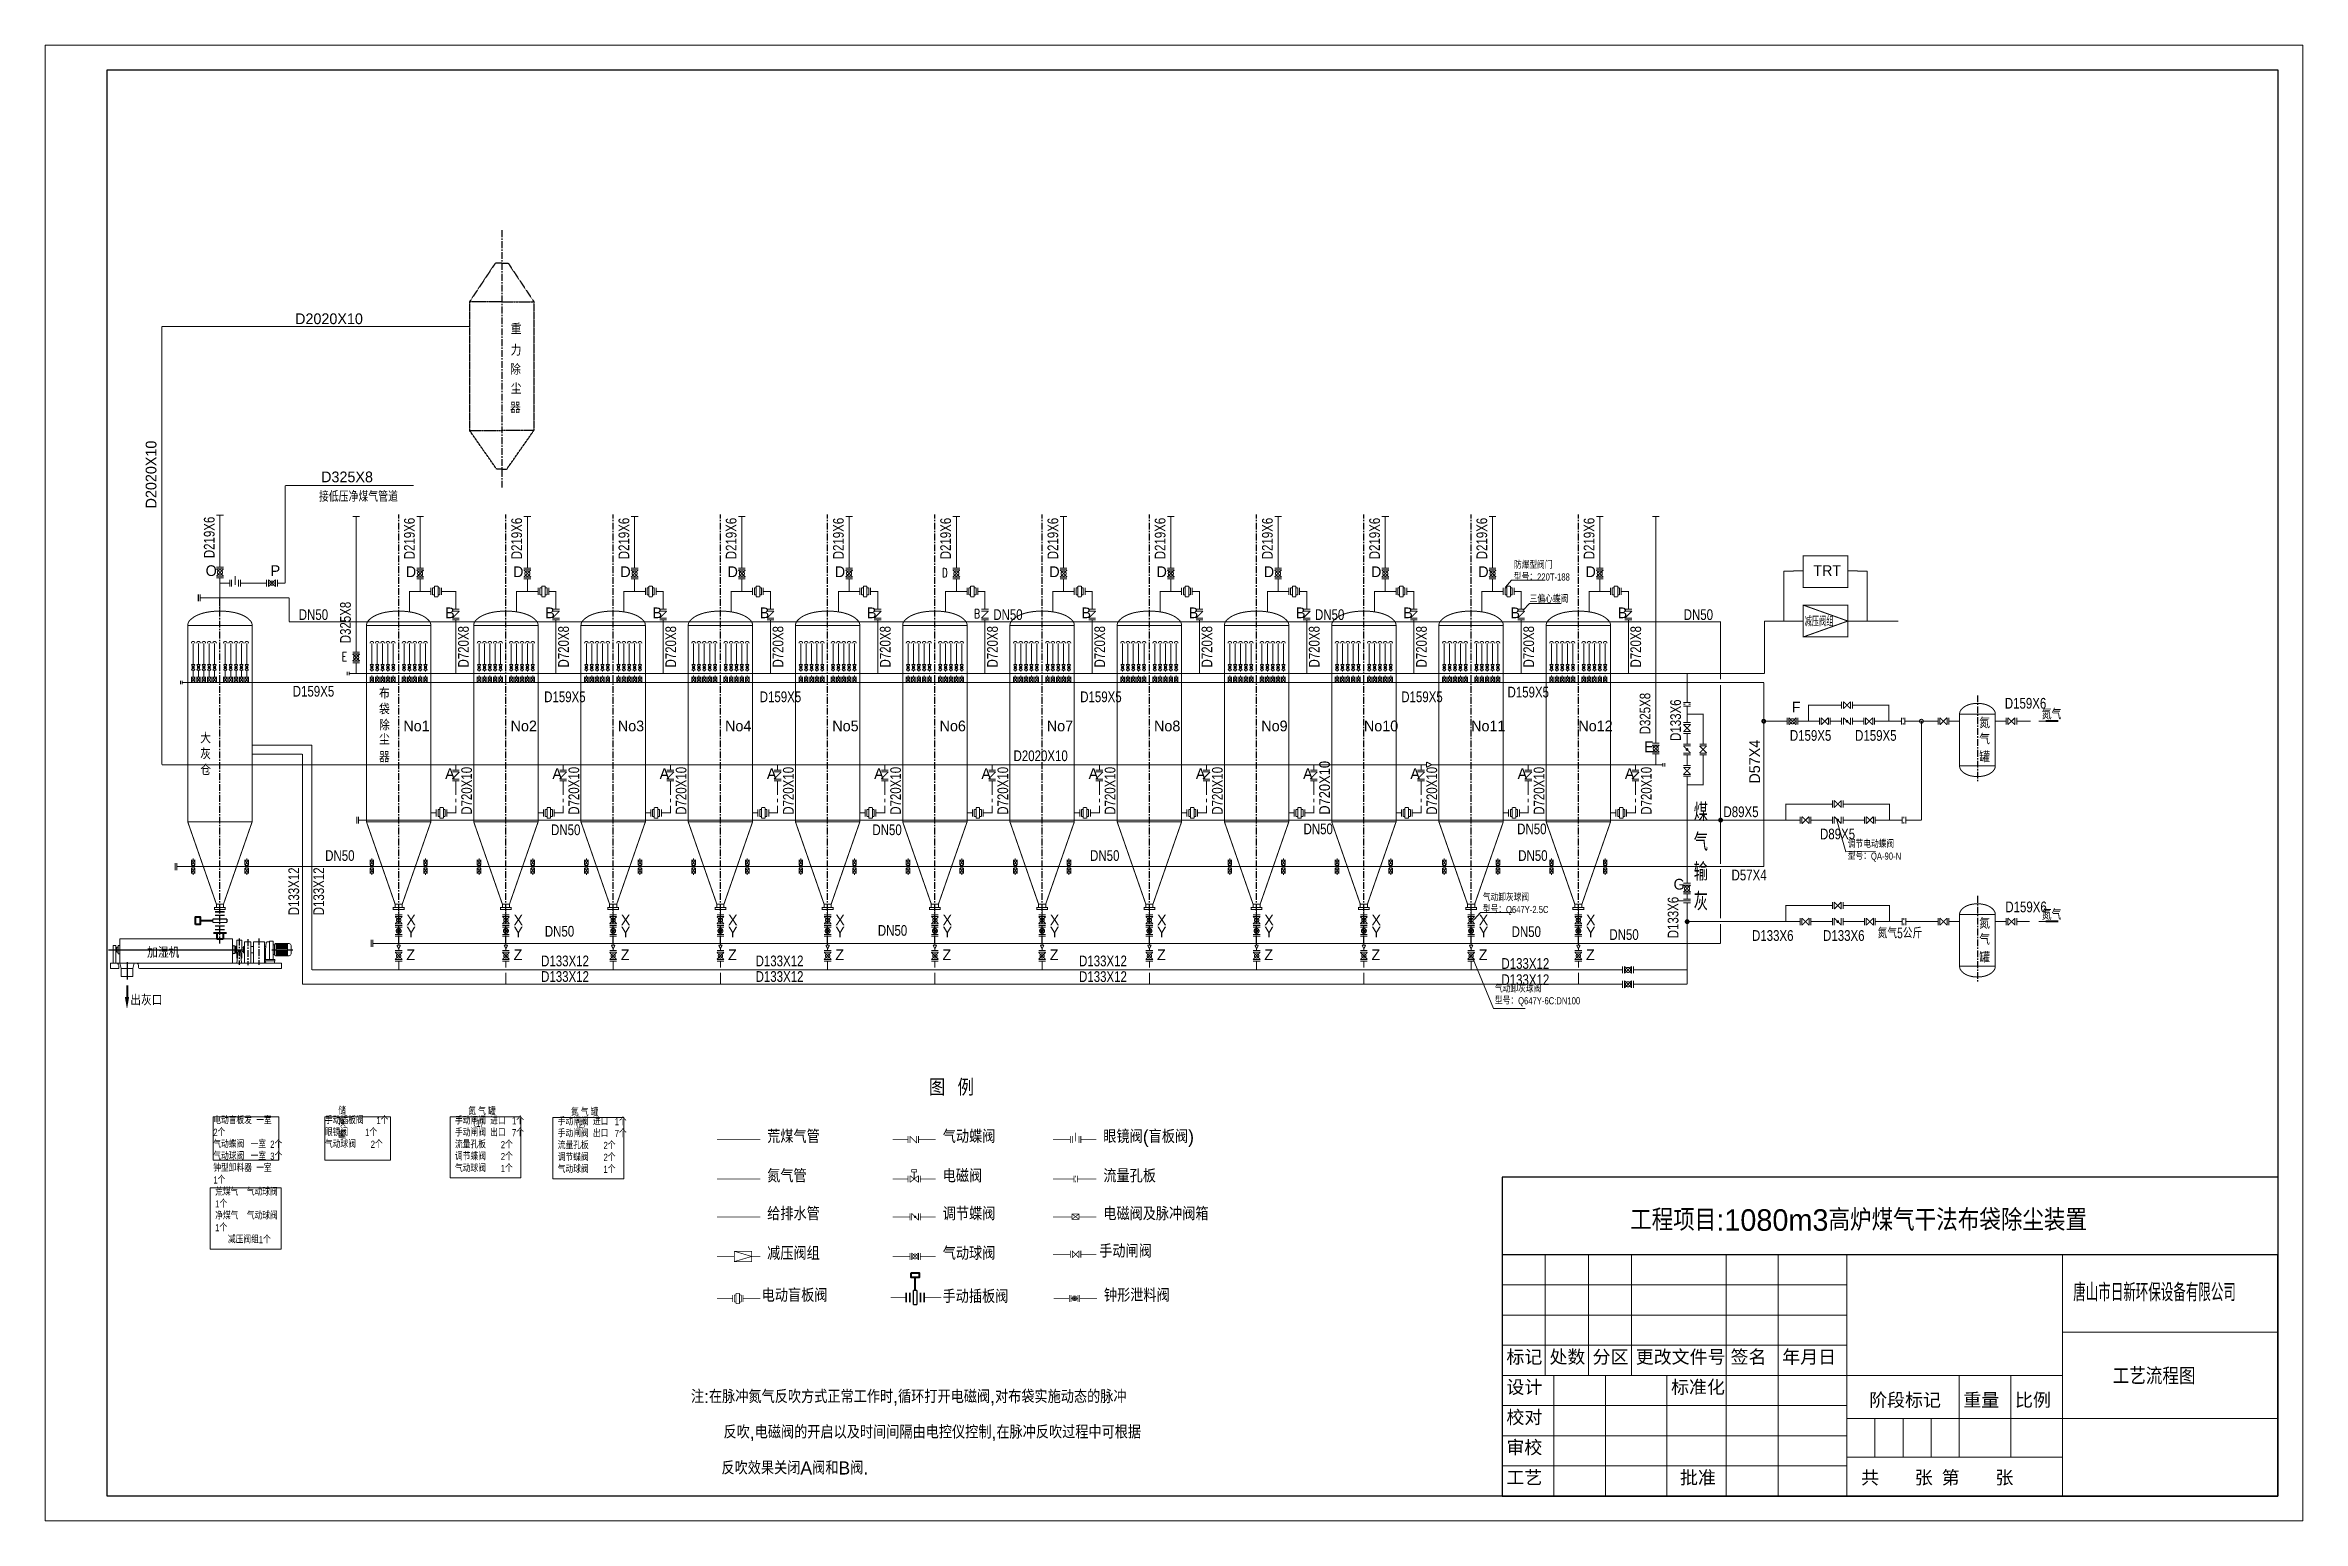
# Model space of a CAD drawing. Header units: millimetres. Extents: x 48549 to 244689, y 99496 to 172785.
# Drawn here: x 48549 to 111705, y 109867 to 151163 of the extents above; entities that cross this region are included whole.
import ezdxf
from ezdxf.enums import TextEntityAlignment as Align

# ---------------------------------------------------------------- set-up
doc = ezdxf.new("R2010")
doc.units = ezdxf.units.MM
doc.header["$LTSCALE"] = 3
doc.linetypes.add('CENTERX2', pattern=[101.6, 63.5, -12.7, 12.7, -12.7])
doc.linetypes.add('HIDDEN', pattern=[0.375, 0.25, -0.125])
for name, color, linetype in [('CEN', 2, 'CENTERX2'), ('HID', 1, 'HIDDEN'), ('氮气管道', 5, 'Continuous'), ('煤气管道', 1, 'Continuous')]:
    doc.layers.add(name, color=color, linetype=linetype)
for name, color, linetype, lineweight in [('CON', 7, 'Continuous', 40), ('Layer2', 6, 'Continuous', 9), ('图层3', 6, 'Continuous', 9), ('图框_内框线', 5, 'Continuous', 30), ('图框_外框线', 7, 'Continuous', 9), ('轮廓线', 6, 'Continuous', 9)]:
    doc.layers.add(name, color=color, linetype=linetype, lineweight=lineweight)
doc.styles.add('HZ', font='txtb.shx', dxfattribs={"width": 0.7, "bigfont": 'hztxtb.shx'})
doc.styles.add('PC_TEXTSTYLE', font='zwl.shx', dxfattribs={"width": 0.8, "bigfont": 'hztxt.shx'})
doc.styles.add('TH_GBDIM', font='romans.shx', dxfattribs={"width": 0.8, "bigfont": 'gbcbig.shx'})
doc.styles.add('仿宋体', font='ttxt1.shx', dxfattribs={"bigfont": 'hzfs.shx'})
doc.dimstyles.new('TH_GBDIM', dxfattribs={"dimtxt": 3.5, "dimasz": 2.5, "dimexe": 2, "dimexo": 0, "dimgap": 1.5, "dimtad": 1, "dimdec": 1, "dimzin": 0, "dimdsep": 46, "dimtxsty": 'TH_GBDIM', "dimcen": 2.5, "dimclrd": 130, "dimclre": 130, "dimclrt": 3, "dimadec": 0, "dimazin": 0, "dimtfac": 0.714286, "dimtdec": 1, "dimtmove": 0, "dimatfit": 3, "dimfxl": 1, "dimtzin": 0, "dimlwd": -1, "dimlwe": -1, "dimarcsym": 0})

msp = doc.modelspace()

# ---------------------------------------------------------------- texts
at = {"layer": 'CON', "style": '仿宋体'}
for s, height, p in [('袋', 300, (57888.244, 132430.518)), ('布', 300, (57888.244, 132876.672)), ('除', 300, (57888.244, 131984.365)), ('No1', 300, (58568.818, 131961.396)), ('No2', 300, (61568.818, 131961.396)), ('No3', 300, (64568.818, 131961.396)), ('No4', 300, (67568.818, 131961.396)), ('No5', 300, (70568.818, 131961.396)), ('No6', 300, (73568.818, 131961.396)), ('No7', 300, (76568.818, 131961.396)), ('No8', 300, (79568.818, 131961.396)), ('No9', 300, (82568.818, 131961.396)), ('No10', 300, (85439.134, 131961.396)), ('No11', 300, (88439.134, 131961.396)), ('No12', 300, (91439.134, 131961.396)), ('氮', 300, (102652.241, 132045.258)), ('灰', 300, (52888.244, 131177.81)), ('大', 300, (52888.244, 131623.964)), ('器', 300, (57888.244, 131092.057)), ('尘', 300, (57888.244, 131588.211)), ('罐', 300, (102652.241, 131095.258)), ('气', 300, (102652.241, 131595.258)), ('仓', 300, (52888.244, 130731.656)), ('Y', 300, (58651.377, 126196.624)), ('X', 300, (58651.377, 126531.817)), ('Y', 300, (61651.377, 126196.624)), ('X', 300, (61651.377, 126531.817)), ('Y', 300, (64651.377, 126196.624)), ('X', 300, (64651.377, 126531.817)), ('Y', 300, (67651.377, 126196.624)), ('X', 300, (67651.377, 126531.817)), ('Y', 300, (70651.377, 126196.624)), ('X', 300, (70651.377, 126531.817)), ('Y', 300, (73651.377, 126196.624)), ('X', 300, (73651.377, 126531.817)), ('Y', 300, (76651.377, 126196.624)), ('X', 300, (76651.377, 126531.817)), ('Y', 300, (79651.377, 126196.624)), ('X', 300, (79651.377, 126531.817)), ('Y', 300, (82651.377, 126196.624)), ('X', 300, (82651.377, 126531.817)), ('Y', 300, (85651.377, 126196.624)), ('X', 300, (85651.377, 126531.817)), ('Y', 300, (88651.377, 126196.624)), ('X', 300, (88651.377, 126531.817)), ('Y', 300, (91651.377, 126196.624)), ('X', 300, (91651.377, 126531.817)), ('气', 300, (102652.241, 125986.784)), ('氮', 300, (102652.241, 126436.784)), ('加湿机', 300, (51401.691, 125623.667)), ('Z', 300, (58651.377, 125558.827)), ('Z', 300, (61651.377, 125558.827)), ('Z', 300, (64651.377, 125558.827)), ('Z', 300, (67651.377, 125558.827)), ('Z', 300, (70651.377, 125558.827)), ('Z', 300, (73651.377, 125558.827)), ('Z', 300, (76651.377, 125558.827)), ('Z', 300, (79651.377, 125558.827)), ('Z', 300, (82651.377, 125558.827)), ('Z', 300, (85651.377, 125558.827)), ('Z', 300, (88651.377, 125558.827)), ('Z', 300, (91651.377, 125558.827)), ('罐', 300, (102652.241, 125486.784)), ('出灰口', 300, (50930.244, 124289.551)), ('图  例', 460, (73269.981, 121763.146)), ('荒煤气管', 368, (68746.301, 120439.896)), ('眼镜阀(盲板阀)', 368, (78149.804, 120439.896)), ('氮气管', 368, (68746.301, 119337.182)), ('流量孔板', 368, (78149.804, 119337.182)), ('给排水管', 368, (68746.301, 118277.398)), ('电磁阀及脉冲阀箱', 368, (78149.804, 118277.398)), ('减压阀组', 368, (68746.301, 117169.841)), (' 手动闸阀', 368, (77897.655, 117231.148)), ('钟形泄料阀', 368, (78167.263, 115995.644)), ('注:在脉冲氮气反吹方式正常工作时,循环打开电磁阀,对布袋实施动态的脉冲', 368, (66613.642, 113160.693)), ('反吹,电磁阀的开启以及时间间隔由电控仪控制,在脉冲反吹过程中可根据', 368, (67524.736, 112168.693)), ('反吹效果关闭A阀和B阀.', 368, (67468.103, 111163.907))]:
    msp.add_text(s, height=height, dxfattribs=at).set_placement(p)
for s, width, p in [('氮气', 0.7, (104402.619, 132293.684)), ('氮气', 0.7, (104402.619, 126685.21)), ('氮气5公斤', 0.7, (99810.243, 126168.565)), ('D133X12', 0.8, (62422.852, 125385.69)), ('D133X12', 0.8, (68422.852, 125385.69)), ('D133X12', 0.8, (77470.939, 125385.69)), ('D133X12', 0.8, (62422.852, 124949.569)), ('D133X12', 0.8, (68422.852, 124949.569)), ('D133X12', 0.8, (77470.939, 124946.926)), ('D133X12', 0.8, (89286.552, 125313.682)), ('D133X12', 0.8, (89286.552, 124861.073))]:
    msp.add_text(s, height=300, dxfattribs=dict(at, width=width)).set_placement(p)
at = {"layer": 'CON', "style": '仿宋体', "width": 0.8}
for s, p in [('D133X12', (55653.538, 126814.118)), ('D133X12', (56350.344, 126814.118)), ('D133X6', (94237.924, 126169.945))]:
    msp.add_text(s, height=300, rotation=90, dxfattribs=at).set_placement(p)
at = {"layer": 'CON', "color": 2, "style": '仿宋体'}
msp.add_text('气动蝶阀', height=368, dxfattribs=at).set_placement((73657.181, 120439.896))
at = {"layer": 'CON', "color": 3, "style": '仿宋体'}
msp.add_text('电磁阀', height=368, dxfattribs=at).set_placement((73657.181, 119337.182))
at = {"layer": 'CON', "color": 4, "style": '仿宋体'}
msp.add_text('调节蝶阀', height=368, dxfattribs=at).set_placement((73657.181, 118277.398))
at = {"layer": 'CON', "color": 5, "style": '仿宋体'}
msp.add_text('气动球阀', height=368, dxfattribs=at).set_placement((73657.181, 117169.841))
at = {"layer": 'CON', "color": 1, "style": '仿宋体'}
msp.add_text('电动盲板阀', height=368, dxfattribs=at).set_placement((68592.407, 115995.644))
at = {"layer": 'CON', "color": 6, "style": '仿宋体'}
msp.add_text('手动插板阀', height=368, dxfattribs=at).set_placement((73652.288, 115963.733))
at = {"layer": 'HID', "linetype": 'HIDDEN', "style": '仿宋体'}
for s, p in [('重', (61572.882, 143069.701)), ('力', (61572.882, 142474.317)), ('除', (61556.303, 141938.932)), ('尘', (61575.645, 141403.548)), ('器', (61553.54, 140868.163))]:
    msp.add_text(s, height=300, dxfattribs=at).set_placement(p)
at = {"layer": '图层3', "style": '仿宋体', "width": 0.7}
msp.add_text('唐山市日新环保设备有限公司', height=500, dxfattribs=at).set_placement((105281.656, 116010.455))
at = {"layer": '图层3', "color": 2, "ltscale": 3, "attachment_point": 1, "style": 'PC_TEXTSTYLE'}
for s, insert, char_height, width in [('防爆型阀门\\P型号：220T-188', (89636.038, 136712.987), 200, 4002.37643), ('三偏心蝶阀', (90075.063, 135758.343), 200, 4002.37643), ('煤气输灰', (94664.725, 129948.615), 500, 490.37759), ('调节电动蝶阀\\P型号：QA-90-N', (98975.343, 128902.41), 200, 1532.43822), ('气动卸灰球阀\\P型号：Q647Y-2.5C', (88766.134, 127408.271), 200, 4002.37643), ('气动卸灰球阀\\P型号：Q647Y-6C:DN100', (89104.606, 124854.601), 200, 4002.37643), ('储灰罐', (56747.284, 121433.761), 200, 361.87966), ('氮 气 罐（1）', (60384.584, 121424.149), 200, 960.93939), ('氮 气 罐（2）', (63258.859, 121400.948), 200, 960.93939), ('电动盲板发  一室  2个\\P气动蝶阀   一室  2个\\P气动球阀   一室  3个\\P钟型卸料器  一室  1个', (53252.927, 121171.761), 200, 1831.08055), ('手动插板阀      1个\\P眼镜阀        1个\\P气动球阀       2个', (56376.978, 121171.761), 200, 1831.08055), ('手动闸阀  进口   1个\\P手动闸阀  出口   7个\\P流量孔板       2个\\P调节蝶阀       2个\\P气动球阀       1个', (60014.278, 121162.149), 200, 1831.08055), ('手动闸阀  进口   1个\\P手动闸阀  出口   7个\\P流量孔板       2个\\P调节蝶阀       2个\\P气动球阀       1个', (62888.553, 121138.948), 200, 1831.08055), ('荒煤气    气动球阀1个\\P净煤气    气动球阀1个\\P      减压阀组1个', (53305.427, 119171.403), 200, 1831.08055)]:
    msp.add_mtext(s, dxfattribs=dict(at, insert=insert, char_height=char_height, width=width))
at = {"layer": '氮气管道', "style": '仿宋体'}
for s, p in [('TRT', (98009.367, 136309.449)), ('F', (97408.826, 132488.728))]:
    msp.add_text(s, height=300, dxfattribs=at).set_placement(p)
at = {"layer": '氮气管道', "style": '仿宋体', "width": 0.8}
for s, p in [('DN50', (55643.328, 135076.672)), ('DN50', (75071.577, 135076.672)), ('DN50', (84071.577, 135076.672)), ('DN50', (94385.251, 135076.672)), ('D159X5', (55475.089, 132932.256)), ('D159X5', (62507.881, 132776.672)), ('D159X5', (68538.191, 132776.672)), ('D159X5', (77503.553, 132776.672)), ('D159X5', (86484.474, 132776.672)), ('D159X5', (89456.862, 132908.548)), ('D159X6', (103368.186, 132595.742)), ('D159X5', (97355.335, 131695.894)), ('D159X5', (99180.616, 131695.894)), ('D89X5', (95497.766, 129559.182)), ('DN50', (62700.928, 129055.488)), ('DN50', (71690.408, 129055.488)), ('DN50', (83750.948, 129080.801)), ('DN50', (89726.479, 129080.801)), ('D89X5', (98198.363, 128938.339)), ('DN50', (56382.291, 128334.755)), ('DN50', (77779.849, 128334.755)), ('DN50', (89756.075, 128334.755)), ('D57X4', (95723.497, 127790.097)), ('D159X6', (103382.607, 126897.729)), ('DN50', (62527.321, 126216.113)), ('DN50', (71842.942, 126239.357)), ('DN50', (89571.49, 126204.73)), ('DN50', (92306.255, 126123.704)), ('D133X6', (96296.831, 126096.876)), ('D133X6', (98284.405, 126096.876))]:
    msp.add_text(s, height=300, dxfattribs=at).set_placement(p)
at = {"layer": '氮气管道', "style": '仿宋体', "width": 0.6}
msp.add_text('减压阀组', height=250, dxfattribs=at).set_placement((98173.558, 135053.684), align=Align.MIDDLE)
at = {"layer": '氮气管道', "style": '仿宋体'}
msp.add_text('D57X4', height=300, rotation=90, dxfattribs=at).set_placement((96519.534, 130497.917))
at = {"layer": '煤气管道', "style": '仿宋体'}
for s, p in [('D2020X10', (55540.807, 143356.054)), ('D325X8', (56268.727, 138930.962)), ('O', (53038.244, 136307.227)), ('P', (54856.122, 136307.227)), ('D', (58638.244, 136276.672)), ('D', (61638.244, 136276.672)), ('D', (64638.244, 136276.672)), ('D', (67638.244, 136276.672)), ('D', (70638.244, 136276.672)), ('D', (76638.244, 136276.672)), ('D', (79638.244, 136276.672)), ('D', (82638.244, 136276.672)), ('D', (85638.244, 136276.672)), ('D', (88638.244, 136276.672)), ('D', (91638.244, 136276.672)), ('B', (59737.421, 135126.672)), ('B', (62538.244, 135126.672)), ('B', (65538.244, 135126.672)), ('B', (68538.244, 135126.672)), ('B', (71538.244, 135126.672)), ('B', (77538.244, 135126.672)), ('B', (80538.244, 135126.672)), ('B', (83538.244, 135126.672)), ('B', (86538.244, 135126.672)), ('B', (89538.244, 135126.672)), ('B', (92538.244, 135126.672)), ('E', (93277.592, 131376.672)), ('A', (59738.244, 130626.672)), ('A', (62738.244, 130626.672)), ('A', (65738.244, 130626.672)), ('A', (68738.244, 130626.672)), ('A', (71738.244, 130626.672)), ('A', (74738.244, 130626.672)), ('A', (77738.244, 130626.672)), ('A', (80738.244, 130626.672)), ('A', (83738.244, 130626.672)), ('A', (86738.244, 130626.672)), ('A', (89738.244, 130626.672)), ('A', (92738.244, 130626.672)), ('G', (94101.677, 127532.449))]:
    msp.add_text(s, height=300, dxfattribs=at).set_placement(p)
msp.add_text('D2020X10', height=300, rotation=90, dxfattribs=at).set_placement((51660.842, 138198.831))
at = {"layer": '煤气管道'}
for s, height, style, width, p in [('接低压净煤气管道', 300, '仿宋体', 0.8, (56208.543, 138384.962)), ('D', 250, 'HZ', 0.7, (73638.244, 136276.672)), ('B', 250, 'HZ', 0.7, (74538.244, 135126.672)), ('E', 250, 'HZ', 0.7, (56849.179, 133926.672)), ('D2020X10', 300, '仿宋体', 0.8, (75638.244, 131126.672))]:
    msp.add_text(s, height=height, dxfattribs=dict(at, style=style, width=width)).set_placement(p)
at = {"layer": '煤气管道', "style": '仿宋体'}
for s, width, p in [('D219X6', 0.8, (53288.244, 136807.227)), ('D219X6', 0.8, (58888.244, 136776.672)), ('D219X6', 0.8, (61888.244, 136776.672)), ('D219X6', 0.8, (64888.244, 136776.672)), ('D219X6', 0.8, (67888.244, 136776.672)), ('D219X6', 0.8, (70888.244, 136776.672)), ('D219X6', 0.8, (73888.244, 136776.672)), ('D219X6', 0.8, (76888.244, 136776.672)), ('D219X6', 0.8, (79888.244, 136776.672)), ('D219X6', 0.8, (82888.244, 136776.672)), ('D219X6', 0.8, (85888.244, 136776.672)), ('D219X6', 0.8, (88888.244, 136776.672)), ('D219X6', 0.8, (91888.244, 136776.672)), ('D325X8', 0.8, (57099.179, 134426.672)), ('D720X8', 0.8, (60398.768, 133747.306)), ('D720X8', 0.8, (63198.768, 133747.306)), ('D720X8', 0.8, (66198.768, 133747.306)), ('D720X8', 0.8, (69198.768, 133747.306)), ('D720X8', 0.8, (72198.768, 133747.306)), ('D720X8', 0.8, (75198.768, 133747.306)), ('D720X8', 0.8, (78198.768, 133747.306)), ('D720X8', 0.8, (81198.768, 133747.306)), ('D720X8', 0.8, (84198.768, 133747.306)), ('D720X8', 0.8, (87198.768, 133747.306)), ('D720X8', 0.8, (90198.768, 133747.306)), ('D720X8', 0.8, (93193.292, 133747.306)), ('D325X8', 0.8, (93453.276, 131876.672)), ('D133X6', 0.8, (94308.425, 131693.081)), ('D720X10', 0.8, (60488.244, 129626.672)), ('D720X10', 0.8, (63488.244, 129626.672)), ('D720X10', 0.8, (66488.244, 129626.672)), ('D720X10', 0.8, (69488.244, 129626.672)), ('D720X10', 0.8, (72488.244, 129626.672)), ('D720X10', 0.8, (75488.244, 129626.672)), ('D720X10', 0.8, (78488.244, 129626.672)), ('D720X10', 0.8, (81488.244, 129626.672)), ('D720X10', 0.9, (84488.244, 129626.672)), ('D720X10', 0.8, (87488.244, 129626.672)), ('D720X10', 0.8, (90488.244, 129626.672)), ('D720X10', 0.8, (93488.244, 129626.672))]:
    msp.add_text(s, height=300, rotation=90, dxfattribs=dict(at, width=width)).set_placement(p)
at = {"layer": '轮廓线', "style": '仿宋体'}
msp.add_text('工程项目:1080m3高炉煤气干法布袋除尘装置', height=602.86985, dxfattribs=at).set_placement((99277.271, 118314.976), align=Align.MIDDLE)
at = {"layer": '轮廓线', "attachment_point": 1, "style": '仿宋体'}
for s, insert, char_height, width in [('{\\f仿宋_GB2312|b0|i0|c134|p49;标记}', (89425.526, 114640.228), 368.17818, 11696.34262), ('{\\f仿宋_GB2312|b0|i0|c134|p49;处数}', (90631.266, 114640.228), 368.17818, 11696.34262), ('{\\f仿宋_GB2312|b0|i0|c134|p49;分区}', (91837.006, 114640.228), 368.17818, 11696.34262), ('{\\f仿宋_GB2312|b0|i0|c134|p49;更改文件号}', (93042.745, 114640.228), 368.17818, 11696.34262), ('{\\f仿宋_GB2312|b0|i0|c134|p49;签名}', (95695.372, 114640.228), 368.17818, 11696.34262), ('{\\f仿宋_GB2312|b0|i0|c134|p49;年月日}', (97142.26, 114640.228), 368.17818, 11696.34262), ('{\\f仿宋_GB2312|b0|i0|c134|p49;设计}', (89425.526, 113796.21), 368.17818, 11696.34262), ('{\\f仿宋_GB2312|b0|i0|c134|p49;标准化}', (94030.931, 113796.21), 368.17818, 11696.34262), ('工艺流程图', (106385.19, 114149.437), 463.4784, 11696.34262), ('{\\f仿宋_GB2312|b0|i0|c134|p49;  阶段标记}', (99071.443, 113434.488), 368.17818, 11696.34262), ('{\\f仿宋_GB2312|b0|i0|c134|p49;重量}', (102206.366, 113434.488), 368.17818, 11696.34262), ('{\\f仿宋_GB2312|b0|i0|c134|p49;比例}', (103653.254, 113434.488), 368.17818, 11696.34262), ('{\\f仿宋_GB2312|b0|i0|c134|p49;校对}', (89425.526, 112952.192), 368.17818, 11696.34262), ('{\\f仿宋_GB2312|b0|i0|c134|p49;审校}', (89425.526, 112108.175), 368.17818, 11696.34262), ('{\\f仿宋_GB2312|b0|i0|c134|p49;工艺}', (89425.526, 111264.157), 368.17818, 11696.34262), ('{\\f仿宋_GB2312|b0|i0|c134|p49; 批准}', (94030.931, 111264.157), 368.17818, 11696.34262), ('  {\\f宋体|b0|i0|c134|p2;共    张 第    张}', (99071.443, 111264.157), 368.17818, 11696.34264)]:
    msp.add_mtext(s, dxfattribs=dict(at, insert=insert, char_height=char_height, width=width))

# ---------------------------------------------------------------- linework, layer by layer
at = {"const_width": 35}
for points in [[(53238.244, 126611.649), (53238.244, 126711.649)], [(53638.244, 126611.649), (53638.244, 126711.649)]]:
    msp.add_lwpolyline(points, dxfattribs=at)
at = {"color": 6, "const_width": 35}
for points in [[(72836.47, 116319.275), (72936.47, 116319.275)], [(72836.47, 115919.275), (72936.47, 115919.275)]]:
    msp.add_lwpolyline(points, dxfattribs=at)
at = {"layer": 'CEN'}
for p, q in [((61320.731, 145981.245), (61320.731, 138788.188)), ((58438.244, 126026.672), (58438.244, 138026.672)), ((61438.244, 126026.672), (61438.244, 138026.672)), ((64438.244, 126026.672), (64438.244, 138026.672)), ((67438.244, 126026.672), (67438.244, 138026.672)), ((70438.244, 126026.672), (70438.244, 138026.672)), ((73438.244, 126026.672), (73438.244, 138026.672)), ((76438.244, 126026.672), (76438.244, 138026.672)), ((79438.244, 126026.672), (79438.244, 138026.672)), ((82438.244, 126026.672), (82438.244, 138026.672)), ((85438.244, 126026.672), (85438.244, 138026.672)), ((88438.244, 126026.672), (88438.244, 138026.672)), ((91438.244, 126026.672), (91438.244, 138026.672)), ((53438.244, 126026.672), (53438.244, 135694.35)), ((102602.241, 132964.517), (102602.241, 130564.517)), ((102602.241, 127356.043), (102602.241, 124956.043)), ((53978.44, 126161.958), (53978.44, 125426.625)), ((54215.643, 126142.602), (54215.643, 125417.864)), ((54526.684, 126167.344), (54526.684, 125426.625))]:
    msp.add_line(p, q, dxfattribs=at)
at = {"layer": 'CEN', "ltscale": 20}
for p, q in [((50320.991, 125850.288), (55481.887, 125850.288)), ((50838.399, 125502.621), (50838.399, 125018.992))]:
    msp.add_line(p, q, dxfattribs=at)
at = {"layer": 'CON'}
for p, q in [((104860.953, 132243.684), (104510.953, 132243.684)), ((53238.244, 126661.649), (52882.408, 126661.649)), ((104860.953, 126635.21), (104510.953, 126635.21)), ((53351.949, 126154.427), (53524.538, 126154.427)), ((50838.399, 124850.42), (50838.399, 124430.42))]:
    msp.add_line(p, q, dxfattribs=at)
at = {"layer": 'CON', "color": 6}
msp.add_line((72886.47, 116319.275), (72886.47, 116675.11), dxfattribs=at)
at = {"layer": 'CON', "const_width": 28}
for points in [[(53438.244, 135326.672, 0.045545577), (53072.536, 135293.29, 0.059110661), (52801.848, 135209.515, 0.10093227), (52590.19, 135058.6, 0.189781854), (52538.244, 134926.672)], [(54338.244, 134926.672, 0.189781854), (54286.298, 135058.6, 0.10093227), (54074.64, 135209.515, 0.059110661), (53803.952, 135293.29, 0.045545577), (53438.244, 135326.672)], [(58438.244, 135326.672, 0.045545577), (58072.536, 135293.29, 0.059110661), (57801.848, 135209.515, 0.10093227), (57590.19, 135058.6, 0.189781854), (57538.244, 134926.672)], [(59338.244, 134926.672, 0.189781854), (59286.298, 135058.6, 0.10093227), (59074.64, 135209.515, 0.059110661), (58803.952, 135293.29, 0.045545577), (58438.244, 135326.672)], [(61438.244, 135326.672, 0.045545577), (61072.536, 135293.29, 0.059110661), (60801.848, 135209.515, 0.10093227), (60590.19, 135058.6, 0.189781854), (60538.244, 134926.672)], [(62338.244, 134926.672, 0.189781854), (62286.298, 135058.6, 0.10093227), (62074.64, 135209.515, 0.059110661), (61803.952, 135293.29, 0.045545577), (61438.244, 135326.672)], [(64438.244, 135326.672, 0.045545577), (64072.536, 135293.29, 0.059110661), (63801.848, 135209.515, 0.10093227), (63590.19, 135058.6, 0.189781854), (63538.244, 134926.672, 0.189781854)], [(65338.244, 134926.672, 0.189781854), (65286.298, 135058.6, 0.10093227), (65074.64, 135209.515, 0.059110661), (64803.952, 135293.29, 0.045545577), (64438.244, 135326.672, 0.045545577)], [(67438.244, 135326.672, 0.045545577), (67072.536, 135293.29, 0.059110661), (66801.848, 135209.515, 0.10093227), (66590.19, 135058.6, 0.189781854), (66538.244, 134926.672)], [(68338.244, 134926.672, 0.189781854), (68286.298, 135058.6, 0.10093227), (68074.64, 135209.515, 0.059110661), (67803.952, 135293.29, 0.045545577), (67438.244, 135326.672)], [(70438.244, 135326.672, 0.045545577), (70072.536, 135293.29, 0.059110661), (69801.848, 135209.515, 0.10093227), (69590.19, 135058.6, 0.189781854), (69538.244, 134926.672, 0.189781854)], [(71338.244, 134926.672, 0.189781854), (71286.298, 135058.6, 0.10093227), (71074.64, 135209.515, 0.059110661), (70803.952, 135293.29, 0.045545577), (70438.244, 135326.672, 0.045545577)], [(73438.244, 135326.672, 0.045545577), (73072.536, 135293.29, 0.059110661), (72801.848, 135209.515, 0.10093227), (72590.19, 135058.6, 0.189781854), (72538.244, 134926.672, 0.189781854)], [(74338.244, 134926.672, 0.189781854), (74286.298, 135058.6, 0.10093227), (74074.64, 135209.515, 0.059110661), (73803.952, 135293.29, 0.045545577), (73438.244, 135326.672, 0.045545577)], [(76438.244, 135326.672, 0.045545577), (76072.536, 135293.29, 0.059110661), (75801.848, 135209.515, 0.10093227), (75590.19, 135058.6, 0.189781854), (75538.244, 134926.672, 0.189781854)], [(77338.244, 134926.672, 0.189781854), (77286.298, 135058.6, 0.10093227), (77074.64, 135209.515, 0.059110661), (76803.952, 135293.29, 0.045545577), (76438.244, 135326.672, 0.045545577)], [(79438.244, 135326.672, 0.045545577), (79072.536, 135293.29, 0.059110661), (78801.848, 135209.515, 0.10093227), (78590.19, 135058.6, 0.189781854), (78538.244, 134926.672, 0.189781854)], [(80338.244, 134926.672, 0.189781854), (80286.298, 135058.6, 0.10093227), (80074.64, 135209.515, 0.059110661), (79803.952, 135293.29, 0.045545577), (79438.244, 135326.672, 0.045545577)], [(82438.244, 135326.672, 0.045545577), (82072.536, 135293.29, 0.059110661), (81801.848, 135209.515, 0.10093227), (81590.19, 135058.6, 0.189781854), (81538.244, 134926.672, 0.189781854)], [(83338.244, 134926.672, 0.189781854), (83286.298, 135058.6, 0.10093227), (83074.64, 135209.515, 0.059110661), (82803.952, 135293.29, 0.045545577), (82438.244, 135326.672, 0.045545577)], [(85438.244, 135326.672, 0.045545577), (85072.536, 135293.29, 0.059110661), (84801.848, 135209.515, 0.10093227), (84590.19, 135058.6, 0.189781854), (84538.244, 134926.672, 0.189781854)], [(86338.244, 134926.672, 0.189781854), (86286.298, 135058.6, 0.10093227), (86074.64, 135209.515, 0.059110661), (85803.952, 135293.29, 0.045545577), (85438.244, 135326.672, 0.045545577)], [(88438.244, 135326.672, 0.045545577), (88072.536, 135293.29, 0.059110661), (87801.848, 135209.515, 0.10093227), (87590.19, 135058.6, 0.189781854), (87538.244, 134926.672, 0.189781854)], [(89338.244, 134926.672, 0.189781854), (89286.298, 135058.6, 0.10093227), (89074.64, 135209.515, 0.059110661), (88803.952, 135293.29, 0.045545577), (88438.244, 135326.672, 0.045545577)], [(91438.244, 135326.672, 0.045545577), (91072.536, 135293.29, 0.059110661), (90801.848, 135209.515, 0.10093227), (90590.19, 135058.6, 0.189781854), (90538.244, 134926.672)], [(92338.244, 134926.672, 0.189781854), (92286.298, 135058.6, 0.10093227), (92074.64, 135209.515, 0.059110661), (91803.952, 135293.29, 0.045545577), (91438.244, 135326.672)], [(52738.244, 134426.672, 1), (52638.244, 134426.672)], [(52888.244, 134426.672, 1), (52788.244, 134426.672)], [(53038.244, 134426.672, 1), (52938.244, 134426.672)], [(53188.244, 134426.672, 1), (53088.244, 134426.672)], [(53338.244, 134426.672, 1), (53238.244, 134426.672)], [(53638.244, 134426.672, 1), (53538.244, 134426.672)], [(53788.244, 134426.672, 1), (53688.244, 134426.672)], [(53938.244, 134426.672, 1), (53838.244, 134426.672)], [(54088.244, 134426.672, 1), (53988.244, 134426.672)], [(54238.244, 134426.672, 1), (54138.244, 134426.672)], [(57738.244, 134426.672, 1), (57638.244, 134426.672)], [(57888.244, 134426.672, 1), (57788.244, 134426.672)], [(58038.244, 134426.672, 1), (57938.244, 134426.672)], [(58188.244, 134426.672, 1), (58088.244, 134426.672)], [(58338.244, 134426.672, 1), (58238.244, 134426.672)], [(58638.244, 134426.672, 1), (58538.244, 134426.672)], [(58788.244, 134426.672, 1), (58688.244, 134426.672)], [(58938.244, 134426.672, 1), (58838.244, 134426.672)], [(59088.244, 134426.672, 1), (58988.244, 134426.672)], [(59238.244, 134426.672, 1), (59138.244, 134426.672)], [(60738.244, 134426.672, 1), (60638.244, 134426.672)], [(60888.244, 134426.672, 1), (60788.244, 134426.672)], [(61038.244, 134426.672, 1), (60938.244, 134426.672)], [(61188.244, 134426.672, 1), (61088.244, 134426.672)], [(61338.244, 134426.672, 1), (61238.244, 134426.672)], [(61638.244, 134426.672, 1), (61538.244, 134426.672)], [(61788.244, 134426.672, 1), (61688.244, 134426.672)], [(61938.244, 134426.672, 1), (61838.244, 134426.672)], [(62088.244, 134426.672, 1), (61988.244, 134426.672)], [(62238.244, 134426.672, 1), (62138.244, 134426.672)], [(63738.244, 134426.672, 1), (63638.244, 134426.672)], [(63888.244, 134426.672, 1), (63788.244, 134426.672)], [(64038.244, 134426.672, 1), (63938.244, 134426.672)], [(64188.244, 134426.672, 1), (64088.244, 134426.672)], [(64338.244, 134426.672, 1), (64238.244, 134426.672)], [(64638.244, 134426.672, 1), (64538.244, 134426.672)], [(64788.244, 134426.672, 1), (64688.244, 134426.672)], [(64938.244, 134426.672, 1), (64838.244, 134426.672)], [(65088.244, 134426.672, 1), (64988.244, 134426.672)], [(65238.244, 134426.672, 1), (65138.244, 134426.672)], [(66738.244, 134426.672, 1), (66638.244, 134426.672)], [(66888.244, 134426.672, 1), (66788.244, 134426.672)], [(67038.244, 134426.672, 1), (66938.244, 134426.672)], [(67188.244, 134426.672, 1), (67088.244, 134426.672)], [(67338.244, 134426.672, 1), (67238.244, 134426.672)], [(67638.244, 134426.672, 1), (67538.244, 134426.672)], [(67788.244, 134426.672, 1), (67688.244, 134426.672)], [(67938.244, 134426.672, 1), (67838.244, 134426.672)], [(68088.244, 134426.672, 1), (67988.244, 134426.672)], [(68238.244, 134426.672, 1), (68138.244, 134426.672)], [(69738.244, 134426.672, 1), (69638.244, 134426.672)], [(69888.244, 134426.672, 1), (69788.244, 134426.672)], [(70038.244, 134426.672, 1), (69938.244, 134426.672)], [(70188.244, 134426.672, 1), (70088.244, 134426.672)], [(70338.244, 134426.672, 1), (70238.244, 134426.672)], [(70638.244, 134426.672, 1), (70538.244, 134426.672)], [(70788.244, 134426.672, 1), (70688.244, 134426.672)], [(70938.244, 134426.672, 1), (70838.244, 134426.672)], [(71088.244, 134426.672, 1), (70988.244, 134426.672)], [(71238.244, 134426.672, 1), (71138.244, 134426.672)], [(72738.244, 134426.672, 1), (72638.244, 134426.672)], [(72888.244, 134426.672, 1), (72788.244, 134426.672)], [(73038.244, 134426.672, 1), (72938.244, 134426.672)], [(73188.244, 134426.672, 1), (73088.244, 134426.672)], [(73338.244, 134426.672, 1), (73238.244, 134426.672)], [(73638.244, 134426.672, 1), (73538.244, 134426.672)], [(73788.244, 134426.672, 1), (73688.244, 134426.672)], [(73938.244, 134426.672, 1), (73838.244, 134426.672)], [(74088.244, 134426.672, 1), (73988.244, 134426.672)], [(74238.244, 134426.672, 1), (74138.244, 134426.672)], [(75738.244, 134426.672, 1), (75638.244, 134426.672)], [(75888.244, 134426.672, 1), (75788.244, 134426.672)], [(76038.244, 134426.672, 1), (75938.244, 134426.672)], [(76188.244, 134426.672, 1), (76088.244, 134426.672)], [(76338.244, 134426.672, 1), (76238.244, 134426.672)], [(76638.244, 134426.672, 1), (76538.244, 134426.672)], [(76788.244, 134426.672, 1), (76688.244, 134426.672)], [(76938.244, 134426.672, 1), (76838.244, 134426.672)], [(77088.244, 134426.672, 1), (76988.244, 134426.672)], [(77238.244, 134426.672, 1), (77138.244, 134426.672)], [(78738.244, 134426.672, 1), (78638.244, 134426.672)], [(78888.244, 134426.672, 1), (78788.244, 134426.672)], [(79038.244, 134426.672, 1), (78938.244, 134426.672)], [(79188.244, 134426.672, 1), (79088.244, 134426.672)], [(79338.244, 134426.672, 1), (79238.244, 134426.672)], [(79638.244, 134426.672, 1), (79538.244, 134426.672)], [(79788.244, 134426.672, 1), (79688.244, 134426.672)], [(79938.244, 134426.672, 1), (79838.244, 134426.672)], [(80088.244, 134426.672, 1), (79988.244, 134426.672)], [(80238.244, 134426.672, 1), (80138.244, 134426.672)], [(81738.244, 134426.672, 1), (81638.244, 134426.672)], [(81888.244, 134426.672, 1), (81788.244, 134426.672)], [(82038.244, 134426.672, 1), (81938.244, 134426.672)], [(82188.244, 134426.672, 1), (82088.244, 134426.672)], [(82338.244, 134426.672, 1), (82238.244, 134426.672)], [(82638.244, 134426.672, 1), (82538.244, 134426.672)], [(82788.244, 134426.672, 1), (82688.244, 134426.672)], [(82938.244, 134426.672, 1), (82838.244, 134426.672)], [(83088.244, 134426.672, 1), (82988.244, 134426.672)], [(83238.244, 134426.672, 1), (83138.244, 134426.672)], [(84738.244, 134426.672, 1), (84638.244, 134426.672)], [(84888.244, 134426.672, 1), (84788.244, 134426.672)], [(85038.244, 134426.672, 1), (84938.244, 134426.672)], [(85188.244, 134426.672, 1), (85088.244, 134426.672)], [(85338.244, 134426.672, 1), (85238.244, 134426.672)], [(85638.244, 134426.672, 1), (85538.244, 134426.672)], [(85788.244, 134426.672, 1), (85688.244, 134426.672)], [(85938.244, 134426.672, 1), (85838.244, 134426.672)], [(86088.244, 134426.672, 1), (85988.244, 134426.672)], [(86238.244, 134426.672, 1), (86138.244, 134426.672)], [(87738.244, 134426.672, 1), (87638.244, 134426.672)], [(87888.244, 134426.672, 1), (87788.244, 134426.672)], [(88038.244, 134426.672, 1), (87938.244, 134426.672)], [(88188.244, 134426.672, 1), (88088.244, 134426.672)], [(88338.244, 134426.672, 1), (88238.244, 134426.672)], [(88638.244, 134426.672, 1), (88538.244, 134426.672)], [(88788.244, 134426.672, 1), (88688.244, 134426.672)], [(88938.244, 134426.672, 1), (88838.244, 134426.672)], [(89088.244, 134426.672, 1), (88988.244, 134426.672)], [(89238.244, 134426.672, 1), (89138.244, 134426.672)], [(90738.244, 134426.672, 1), (90638.244, 134426.672)], [(90888.244, 134426.672, 1), (90788.244, 134426.672)], [(91038.244, 134426.672, 1), (90938.244, 134426.672)], [(91188.244, 134426.672, 1), (91088.244, 134426.672)], [(91338.244, 134426.672, 1), (91238.244, 134426.672)], [(91638.244, 134426.672, 1), (91538.244, 134426.672)], [(91788.244, 134426.672, 1), (91688.244, 134426.672)], [(91938.244, 134426.672, 1), (91838.244, 134426.672)], [(92088.244, 134426.672, 1), (91988.244, 134426.672)], [(92238.244, 134426.672, 1), (92138.244, 134426.672)], [(102602.241, 132743.684, 0.06097362), (102401.925, 132719.164, 0.07434316), (102248.687, 132655.816, 0.10694311), (102135.159, 132549.309, 0.15221553), (102102.241, 132443.684)], [(103102.241, 132443.684, 0.15221553), (103069.322, 132549.309, 0.10694311), (102955.794, 132655.816, 0.07434316), (102802.556, 132719.164, 0.06097362), (102602.241, 132743.684)], [(102602.241, 130693.684, -0.06097362), (102401.925, 130718.203, -0.07434316), (102248.687, 130781.552, -0.10694311), (102135.159, 130888.058, -0.15221553), (102102.241, 130993.684)], [(103102.241, 130993.684, -0.15221553), (103069.322, 130888.058, -0.10694311), (102955.794, 130781.552, -0.07434316), (102802.556, 130718.203, -0.06097362), (102602.241, 130693.684)], [(102602.241, 127135.21, 0.06097362), (102401.925, 127110.691, 0.07434316), (102248.687, 127047.342, 0.10694311), (102135.159, 126940.836, 0.15221553), (102102.241, 126835.21)], [(103102.241, 126835.21, 0.15221553), (103069.322, 126940.836, 0.10694311), (102955.794, 127047.342, 0.07434316), (102802.556, 127110.691, 0.06097362), (102602.241, 127135.21)], [(102602.241, 125085.21, -0.06097362), (102401.925, 125109.729, -0.07434316), (102248.687, 125173.078, -0.10694311), (102135.159, 125279.584, -0.15221553), (102102.241, 125385.21)], [(103102.241, 125385.21, -0.15221553), (103069.322, 125279.584, -0.10694311), (102955.794, 125173.078, -0.07434316), (102802.556, 125109.729, -0.06097362), (102602.241, 125085.21)]]:
    msp.add_lwpolyline(points, format="xyb", dxfattribs=at)
at = {"layer": 'CON', "color": 2}
for points, const_width in [([(60138.244, 135376.672), (59938.244, 135376.672)], 28), ([(60138.244, 135326.672), (59938.244, 135126.672)], 28), ([(60138.244, 135326.672), (59938.244, 135326.672)], 28), ([(62938.244, 135376.672), (62738.244, 135376.672)], 28), ([(62938.244, 135326.672), (62738.244, 135326.672)], 28), ([(62938.244, 135326.672), (62738.244, 135126.672)], 28), ([(65938.244, 135376.672), (65738.244, 135376.672)], 28), ([(65938.244, 135326.672), (65738.244, 135326.672)], 28), ([(65938.244, 135326.672), (65738.244, 135126.672)], 28), ([(68938.244, 135376.672), (68738.244, 135376.672)], 28), ([(68938.244, 135326.672), (68738.244, 135326.672)], 28), ([(68938.244, 135326.672), (68738.244, 135126.672)], 28), ([(71938.244, 135376.672), (71738.244, 135376.672)], 28), ([(71938.244, 135326.672), (71738.244, 135326.672)], 28), ([(71938.244, 135326.672), (71738.244, 135126.672)], 28), ([(74938.244, 135376.672), (74738.244, 135376.672)], 28), ([(74938.244, 135326.672), (74738.244, 135126.672)], 28), ([(74938.244, 135326.672), (74738.244, 135326.672)], 28), ([(77938.244, 135376.672), (77738.244, 135376.672)], 28), ([(77938.244, 135326.672), (77738.244, 135126.672)], 28), ([(77938.244, 135326.672), (77738.244, 135326.672)], 28), ([(80938.244, 135376.672), (80738.244, 135376.672)], 28), ([(80938.244, 135326.672), (80738.244, 135326.672)], 28), ([(80938.244, 135326.672), (80738.244, 135126.672)], 28), ([(83938.244, 135376.672), (83738.244, 135376.672)], 28), ([(83938.244, 135326.672), (83738.244, 135126.672)], 28), ([(83938.244, 135326.672), (83738.244, 135326.672)], 28), ([(86938.244, 135376.672), (86738.244, 135376.672)], 28), ([(86938.244, 135326.672), (86738.244, 135126.672)], 28), ([(86938.244, 135326.672), (86738.244, 135326.672)], 28), ([(89938.244, 135376.672), (89738.244, 135376.672)], 28), ([(89938.244, 135326.672), (89738.244, 135126.672)], 28), ([(89938.244, 135326.672), (89738.244, 135326.672)], 28), ([(92938.244, 135376.672), (92738.244, 135376.672)], 28), ([(92938.244, 135326.672), (92738.244, 135126.672)], 28), ([(92938.244, 135326.672), (92738.244, 135326.672)], 28), ([(60138.244, 135126.672), (59938.244, 135126.672)], 28), ([(60138.244, 135076.672), (59938.244, 135076.672)], 28), ([(62938.244, 135126.672), (62738.244, 135126.672)], 28), ([(62938.244, 135076.672), (62738.244, 135076.672)], 28), ([(65938.244, 135126.672), (65738.244, 135126.672)], 28), ([(65938.244, 135076.672), (65738.244, 135076.672)], 28), ([(68938.244, 135126.672), (68738.244, 135126.672)], 28), ([(68938.244, 135076.672), (68738.244, 135076.672)], 28), ([(71938.244, 135126.672), (71738.244, 135126.672)], 28), ([(71938.244, 135076.672), (71738.244, 135076.672)], 28), ([(74938.244, 135126.672), (74738.244, 135126.672)], 28), ([(74938.244, 135076.672), (74738.244, 135076.672)], 28), ([(77938.244, 135126.672), (77738.244, 135126.672)], 28), ([(77938.244, 135076.672), (77738.244, 135076.672)], 28), ([(80938.244, 135126.672), (80738.244, 135126.672)], 28), ([(80938.244, 135076.672), (80738.244, 135076.672)], 28), ([(83938.244, 135126.672), (83738.244, 135126.672)], 28), ([(83938.244, 135076.672), (83738.244, 135076.672)], 28), ([(86938.244, 135126.672), (86738.244, 135126.672)], 28), ([(86938.244, 135076.672), (86738.244, 135076.672)], 28), ([(89938.244, 135126.672), (89738.244, 135126.672)], 28), ([(89938.244, 135076.672), (89738.244, 135076.672)], 28), ([(92938.244, 135126.672), (92738.244, 135126.672)], 28), ([(92938.244, 135076.672), (92738.244, 135076.672)], 28), ([(60138.244, 130876.672), (59938.244, 130876.672)], 28), ([(60138.244, 130826.672), (59938.244, 130826.672)], 28), ([(60138.244, 130826.672), (59938.244, 130626.672)], 28), ([(63138.244, 130876.672), (62938.244, 130876.672)], 28), ([(63138.244, 130826.672), (62938.244, 130626.672)], 28), ([(63138.244, 130826.672), (62938.244, 130826.672)], 28), ([(66138.244, 130876.672), (65938.244, 130876.672)], 28), ([(66138.244, 130826.672), (65938.244, 130826.672)], 28), ([(66138.244, 130826.672), (65938.244, 130626.672)], 28), ([(69138.244, 130876.672), (68938.244, 130876.672)], 28), ([(69138.244, 130826.672), (68938.244, 130626.672)], 28), ([(69138.244, 130826.672), (68938.244, 130826.672)], 28), ([(72138.244, 130876.672), (71938.244, 130876.672)], 28), ([(72138.244, 130826.672), (71938.244, 130826.672)], 28), ([(72138.244, 130826.672), (71938.244, 130626.672)], 28), ([(75138.244, 130876.672), (74938.244, 130876.672)], 28), ([(75138.244, 130826.672), (74938.244, 130626.672)], 28), ([(75138.244, 130826.672), (74938.244, 130826.672)], 28), ([(78138.244, 130876.672), (77938.244, 130876.672)], 28), ([(78138.244, 130826.672), (77938.244, 130826.672)], 28), ([(78138.244, 130826.672), (77938.244, 130626.672)], 28), ([(81138.244, 130876.672), (80938.244, 130876.672)], 28), ([(81138.244, 130826.672), (80938.244, 130826.672)], 28), ([(81138.244, 130826.672), (80938.244, 130626.672)], 28), ([(84138.244, 130876.672), (83938.244, 130876.672)], 28), ([(84138.244, 130826.672), (83938.244, 130626.672)], 28), ([(84138.244, 130826.672), (83938.244, 130826.672)], 28), ([(87138.244, 130876.672), (86938.244, 130876.672)], 28), ([(87138.244, 130826.672), (86938.244, 130826.672)], 28), ([(87138.244, 130826.672), (86938.244, 130626.672)], 28), ([(90138.244, 130876.672), (89938.244, 130876.672)], 28), ([(90138.244, 130826.672), (89938.244, 130626.672)], 28), ([(90138.244, 130826.672), (89938.244, 130826.672)], 28), ([(93138.244, 130876.672), (92938.244, 130876.672)], 28), ([(93138.244, 130826.672), (92938.244, 130626.672)], 28), ([(93138.244, 130826.672), (92938.244, 130826.672)], 28), ([(60138.244, 130626.672), (59938.244, 130626.672)], 28), ([(60138.244, 130576.672), (59938.244, 130576.672)], 28), ([(63138.244, 130626.672), (62938.244, 130626.672)], 28), ([(63138.244, 130576.672), (62938.244, 130576.672)], 28), ([(66138.244, 130626.672), (65938.244, 130626.672)], 28), ([(66138.244, 130576.672), (65938.244, 130576.672)], 28), ([(69138.244, 130626.672), (68938.244, 130626.672)], 28), ([(69138.244, 130576.672), (68938.244, 130576.672)], 28), ([(72138.244, 130626.672), (71938.244, 130626.672)], 28), ([(72138.244, 130576.672), (71938.244, 130576.672)], 28), ([(75138.244, 130626.672), (74938.244, 130626.672)], 28), ([(75138.244, 130576.672), (74938.244, 130576.672)], 28), ([(78138.244, 130626.672), (77938.244, 130626.672)], 28), ([(78138.244, 130576.672), (77938.244, 130576.672)], 28), ([(81138.244, 130626.672), (80938.244, 130626.672)], 28), ([(81138.244, 130576.672), (80938.244, 130576.672)], 28), ([(84138.244, 130626.672), (83938.244, 130626.672)], 28), ([(84138.244, 130576.672), (83938.244, 130576.672)], 28), ([(87138.244, 130626.672), (86938.244, 130626.672)], 28), ([(87138.244, 130576.672), (86938.244, 130576.672)], 28), ([(90138.244, 130626.672), (89938.244, 130626.672)], 28), ([(90138.244, 130576.672), (89938.244, 130576.672)], 28), ([(93138.244, 130626.672), (92938.244, 130626.672)], 28), ([(93138.244, 130576.672), (92938.244, 130576.672)], 28), ([(72689.181, 120633.496), (72689.181, 120439.896)], 19.36), ([(72737.581, 120633.496), (72737.581, 120439.896)], 19.36), ([(72737.581, 120633.496), (72931.181, 120439.896)], 19.36), ([(72931.181, 120633.496), (72931.181, 120439.896)], 19.36), ([(72979.581, 120633.496), (72979.581, 120439.896)], 19.36), ([(72253.581, 120536.696), (72689.181, 120536.696)], 19.36), ([(72979.581, 120536.696), (73463.581, 120536.696)], 19.36)]:
    msp.add_lwpolyline(points, dxfattribs=dict(at, const_width=const_width))
at = {"layer": 'CON'}
for points, const_width in [([(53438.244, 129426.672), (52538.244, 129426.672), (52538.244, 134926.672)], 28), ([(53438.244, 129426.672), (52538.244, 129426.672), (52538.244, 134926.672), (54338.244, 134926.672)], 28), ([(53438.244, 129426.672), (54338.244, 129426.672), (54338.244, 134926.672)], 28), ([(58438.244, 129426.672), (57538.244, 129426.672), (57538.244, 134926.672), (59338.244, 134926.672)], 28), ([(58438.244, 129426.672), (59338.244, 129426.672), (59338.244, 134926.672)], 28), ([(61438.244, 129426.672), (60538.244, 129426.672), (60538.244, 134926.672), (62338.244, 134926.672)], 28), ([(61438.244, 129426.672), (62338.244, 129426.672), (62338.244, 134926.672)], 28), ([(64438.244, 129426.672), (63538.244, 129426.672), (63538.244, 134926.672), (65338.244, 134926.672)], 28), ([(64438.244, 129426.672), (65338.244, 129426.672), (65338.244, 134926.672)], 28), ([(67438.244, 129426.672), (66538.244, 129426.672), (66538.244, 134926.672), (68338.244, 134926.672)], 28), ([(67438.244, 129426.672), (68338.244, 129426.672), (68338.244, 134926.672)], 28), ([(70438.244, 129426.672), (69538.244, 129426.672), (69538.244, 134926.672), (71338.244, 134926.672)], 28), ([(70438.244, 129426.672), (71338.244, 129426.672), (71338.244, 134926.672)], 28), ([(73438.244, 129426.672), (72538.244, 129426.672), (72538.244, 134926.672), (74338.244, 134926.672)], 28), ([(73438.244, 129426.672), (74338.244, 129426.672), (74338.244, 134926.672)], 28), ([(76438.244, 129426.672), (75538.244, 129426.672), (75538.244, 134926.672), (77338.244, 134926.672)], 28), ([(76438.244, 129426.672), (77338.244, 129426.672), (77338.244, 134926.672)], 28), ([(79438.244, 129426.672), (78538.244, 129426.672), (78538.244, 134926.672), (80338.244, 134926.672)], 28), ([(79438.244, 129426.672), (80338.244, 129426.672), (80338.244, 134926.672)], 28), ([(82438.244, 129426.672), (81538.244, 129426.672), (81538.244, 134926.672), (83338.244, 134926.672)], 28), ([(82438.244, 129426.672), (83338.244, 129426.672), (83338.244, 134926.672)], 28), ([(85438.244, 129426.672), (84538.244, 129426.672), (84538.244, 134926.672), (86338.244, 134926.672)], 28), ([(85438.244, 129426.672), (86338.244, 129426.672), (86338.244, 134926.672)], 28), ([(88438.244, 129426.672), (87538.244, 129426.672), (87538.244, 134926.672), (89338.244, 134926.672)], 28), ([(88438.244, 129426.672), (89338.244, 129426.672), (89338.244, 134926.672)], 28), ([(91438.244, 129426.672), (90538.244, 129426.672), (90538.244, 134926.672), (92338.244, 134926.672)], 28), ([(91438.244, 129426.672), (92338.244, 129426.672), (92338.244, 134926.672)], 28), ([(52688.244, 133826.672), (52688.244, 134426.672)], 28), ([(52838.244, 133826.672), (52838.244, 134426.672)], 28), ([(52988.244, 133826.672), (52988.244, 134426.672)], 28), ([(53138.244, 133826.672), (53138.244, 134426.672)], 28), ([(53288.244, 133826.672), (53288.244, 134426.672)], 28), ([(53588.244, 133826.672), (53588.244, 134426.672)], 28), ([(53738.244, 133826.672), (53738.244, 134426.672)], 28), ([(53888.244, 133826.672), (53888.244, 134426.672)], 28), ([(54038.244, 133826.672), (54038.244, 134426.672)], 28), ([(54188.244, 133826.672), (54188.244, 134426.672)], 28), ([(57688.244, 133826.672), (57688.244, 134426.672)], 28), ([(57838.244, 133826.672), (57838.244, 134426.672)], 28), ([(57988.244, 133826.672), (57988.244, 134426.672)], 28), ([(58138.244, 133826.672), (58138.244, 134426.672)], 28), ([(58288.244, 133826.672), (58288.244, 134426.672)], 28), ([(58588.244, 133826.672), (58588.244, 134426.672)], 28), ([(58738.244, 133826.672), (58738.244, 134426.672)], 28), ([(58888.244, 133826.672), (58888.244, 134426.672)], 28), ([(59038.244, 133826.672), (59038.244, 134426.672)], 28), ([(59188.244, 133826.672), (59188.244, 134426.672)], 28), ([(60688.244, 133826.672), (60688.244, 134426.672)], 28), ([(60838.244, 133826.672), (60838.244, 134426.672)], 28), ([(60988.244, 133826.672), (60988.244, 134426.672)], 28), ([(61138.244, 133826.672), (61138.244, 134426.672)], 28), ([(61288.244, 133826.672), (61288.244, 134426.672)], 28), ([(61588.244, 133826.672), (61588.244, 134426.672)], 28), ([(61738.244, 133826.672), (61738.244, 134426.672)], 28), ([(61888.244, 133826.672), (61888.244, 134426.672)], 28), ([(62038.244, 133826.672), (62038.244, 134426.672)], 28), ([(62188.244, 133826.672), (62188.244, 134426.672)], 28), ([(63688.244, 133826.672), (63688.244, 134426.672)], 28), ([(63838.244, 133826.672), (63838.244, 134426.672)], 28), ([(63988.244, 133826.672), (63988.244, 134426.672)], 28), ([(64138.244, 133826.672), (64138.244, 134426.672)], 28), ([(64288.244, 133826.672), (64288.244, 134426.672)], 28), ([(64588.244, 133826.672), (64588.244, 134426.672)], 28), ([(64738.244, 133826.672), (64738.244, 134426.672)], 28), ([(64888.244, 133826.672), (64888.244, 134426.672)], 28), ([(65038.244, 133826.672), (65038.244, 134426.672)], 28), ([(65188.244, 133826.672), (65188.244, 134426.672)], 28), ([(66688.244, 133826.672), (66688.244, 134426.672)], 28), ([(66838.244, 133826.672), (66838.244, 134426.672)], 28), ([(66988.244, 133826.672), (66988.244, 134426.672)], 28), ([(67138.244, 133826.672), (67138.244, 134426.672)], 28), ([(67288.244, 133826.672), (67288.244, 134426.672)], 28), ([(67588.244, 133826.672), (67588.244, 134426.672)], 28), ([(67738.244, 133826.672), (67738.244, 134426.672)], 28), ([(67888.244, 133826.672), (67888.244, 134426.672)], 28), ([(68038.244, 133826.672), (68038.244, 134426.672)], 28), ([(68188.244, 133826.672), (68188.244, 134426.672)], 28), ([(69688.244, 133826.672), (69688.244, 134426.672)], 28), ([(69838.244, 133826.672), (69838.244, 134426.672)], 28), ([(69988.244, 133826.672), (69988.244, 134426.672)], 28), ([(70138.244, 133826.672), (70138.244, 134426.672)], 28), ([(70288.244, 133826.672), (70288.244, 134426.672)], 28), ([(70588.244, 133826.672), (70588.244, 134426.672)], 28), ([(70738.244, 133826.672), (70738.244, 134426.672)], 28), ([(70888.244, 133826.672), (70888.244, 134426.672)], 28), ([(71038.244, 133826.672), (71038.244, 134426.672)], 28), ([(71188.244, 133826.672), (71188.244, 134426.672)], 28), ([(72688.244, 133826.672), (72688.244, 134426.672)], 28), ([(72688.244, 133826.672), (72688.244, 134426.672)], 28), ([(72838.244, 133826.672), (72838.244, 134426.672)], 28), ([(72988.244, 133826.672), (72988.244, 134426.672)], 28), ([(73138.244, 133826.672), (73138.244, 134426.672)], 28), ([(73288.244, 133826.672), (73288.244, 134426.672)], 28), ([(73588.244, 133826.672), (73588.244, 134426.672)], 28), ([(73738.244, 133826.672), (73738.244, 134426.672)], 28), ([(73888.244, 133826.672), (73888.244, 134426.672)], 28), ([(74038.244, 133826.672), (74038.244, 134426.672)], 28), ([(74188.244, 133826.672), (74188.244, 134426.672)], 28), ([(75688.244, 133826.672), (75688.244, 134426.672)], 28), ([(75838.244, 133826.672), (75838.244, 134426.672)], 28), ([(75988.244, 133826.672), (75988.244, 134426.672)], 28), ([(76138.244, 133826.672), (76138.244, 134426.672)], 28), ([(76288.244, 133826.672), (76288.244, 134426.672)], 28), ([(76588.244, 133826.672), (76588.244, 134426.672)], 28), ([(76738.244, 133826.672), (76738.244, 134426.672)], 28), ([(76888.244, 133826.672), (76888.244, 134426.672)], 28), ([(77038.244, 133826.672), (77038.244, 134426.672)], 28), ([(77188.244, 133826.672), (77188.244, 134426.672)], 28), ([(78688.244, 133826.672), (78688.244, 134426.672)], 28), ([(78838.244, 133826.672), (78838.244, 134426.672)], 28), ([(78988.244, 133826.672), (78988.244, 134426.672)], 28), ([(79138.244, 133826.672), (79138.244, 134426.672)], 28), ([(79288.244, 133826.672), (79288.244, 134426.672)], 28), ([(79588.244, 133826.672), (79588.244, 134426.672)], 28), ([(79738.244, 133826.672), (79738.244, 134426.672)], 28), ([(79888.244, 133826.672), (79888.244, 134426.672)], 28), ([(80038.244, 133826.672), (80038.244, 134426.672)], 28), ([(80188.244, 133826.672), (80188.244, 134426.672)], 28), ([(81688.244, 133826.672), (81688.244, 134426.672)], 28), ([(81688.244, 133826.672), (81688.244, 134426.672)], 28), ([(81838.244, 133826.672), (81838.244, 134426.672)], 28), ([(81988.244, 133826.672), (81988.244, 134426.672)], 28), ([(82138.244, 133826.672), (82138.244, 134426.672)], 28), ([(82288.244, 133826.672), (82288.244, 134426.672)], 28), ([(82588.244, 133826.672), (82588.244, 134426.672)], 28), ([(82738.244, 133826.672), (82738.244, 134426.672)], 28), ([(82888.244, 133826.672), (82888.244, 134426.672)], 28), ([(83038.244, 133826.672), (83038.244, 134426.672)], 28), ([(83188.244, 133826.672), (83188.244, 134426.672)], 28), ([(84688.244, 133826.672), (84688.244, 134426.672)], 28), ([(84838.244, 133826.672), (84838.244, 134426.672)], 28), ([(84988.244, 133826.672), (84988.244, 134426.672)], 28), ([(85138.244, 133826.672), (85138.244, 134426.672)], 28), ([(85288.244, 133826.672), (85288.244, 134426.672)], 28), ([(85588.244, 133826.672), (85588.244, 134426.672)], 28), ([(85738.244, 133826.672), (85738.244, 134426.672)], 28), ([(85888.244, 133826.672), (85888.244, 134426.672)], 28), ([(86038.244, 133826.672), (86038.244, 134426.672)], 28), ([(86188.244, 133826.672), (86188.244, 134426.672)], 28), ([(87688.244, 133826.672), (87688.244, 134426.672)], 28), ([(87838.244, 133826.672), (87838.244, 134426.672)], 28), ([(87988.244, 133826.672), (87988.244, 134426.672)], 28), ([(88138.244, 133826.672), (88138.244, 134426.672)], 28), ([(88288.244, 133826.672), (88288.244, 134426.672)], 28), ([(88588.244, 133826.672), (88588.244, 134426.672)], 28), ([(88738.244, 133826.672), (88738.244, 134426.672)], 28), ([(88888.244, 133826.672), (88888.244, 134426.672)], 28), ([(89038.244, 133826.672), (89038.244, 134426.672)], 28), ([(89188.244, 133826.672), (89188.244, 134426.672)], 28), ([(90688.244, 133826.672), (90688.244, 134426.672)], 28), ([(90838.244, 133826.672), (90838.244, 134426.672)], 28), ([(90988.244, 133826.672), (90988.244, 134426.672)], 28), ([(91138.244, 133826.672), (91138.244, 134426.672)], 28), ([(91288.244, 133826.672), (91288.244, 134426.672)], 28), ([(91588.244, 133826.672), (91588.244, 134426.672)], 28), ([(91738.244, 133826.672), (91738.244, 134426.672)], 28), ([(91888.244, 133826.672), (91888.244, 134426.672)], 28), ([(92038.244, 133826.672), (92038.244, 134426.672)], 28), ([(92188.244, 133826.672), (92188.244, 134426.672)], 28), ([(52638.244, 133826.672), (52738.244, 133826.672)], 28), ([(52738.244, 133826.672), (52638.244, 133676.672)], 28), ([(52638.244, 133826.672), (52738.244, 133676.672)], 28), ([(52638.244, 133676.672), (52738.244, 133676.672)], 28), ([(52638.244, 133476.672), (52738.244, 133326.672)], 28), ([(52738.244, 133476.672), (52638.244, 133326.672)], 28), ([(52738.244, 133326.672), (52738.244, 133476.672), (52638.244, 133476.672), (52638.244, 133326.672)], 28), ([(52638.244, 133326.672), (52738.244, 133326.672)], 28), ([(52688.244, 133676.672), (52688.244, 133476.672)], 28), ([(52788.244, 133826.672), (52888.244, 133826.672)], 28), ([(52788.244, 133826.672), (52888.244, 133676.672)], 28), ([(52888.244, 133826.672), (52788.244, 133676.672)], 28), ([(52788.244, 133676.672), (52888.244, 133676.672)], 28), ([(52888.244, 133326.672), (52888.244, 133476.672), (52788.244, 133476.672), (52788.244, 133326.672)], 28), ([(52888.244, 133476.672), (52788.244, 133326.672)], 28), ([(52788.244, 133476.672), (52888.244, 133326.672)], 28), ([(52788.244, 133326.672), (52888.244, 133326.672)], 28), ([(52838.244, 133676.672), (52838.244, 133476.672)], 28), ([(52938.244, 133826.672), (53038.244, 133826.672)], 28), ([(52938.244, 133826.672), (53038.244, 133676.672)], 28), ([(53038.244, 133826.672), (52938.244, 133676.672)], 28), ([(52938.244, 133676.672), (53038.244, 133676.672)], 28), ([(53038.244, 133326.672), (53038.244, 133476.672), (52938.244, 133476.672), (52938.244, 133326.672)], 28), ([(53038.244, 133476.672), (52938.244, 133326.672)], 28), ([(52938.244, 133476.672), (53038.244, 133326.672)], 28), ([(52938.244, 133326.672), (53038.244, 133326.672)], 28), ([(52988.244, 133676.672), (52988.244, 133476.672)], 28), ([(53088.244, 133826.672), (53188.244, 133826.672)], 28), ([(53088.244, 133826.672), (53188.244, 133676.672)], 28), ([(53188.244, 133826.672), (53088.244, 133676.672)], 28), ([(53088.244, 133676.672), (53188.244, 133676.672)], 28), ([(53188.244, 133326.672), (53188.244, 133476.672), (53088.244, 133476.672), (53088.244, 133326.672)], 28), ([(53188.244, 133476.672), (53088.244, 133326.672)], 28), ([(53088.244, 133476.672), (53188.244, 133326.672)], 28), ([(53088.244, 133326.672), (53188.244, 133326.672)], 28), ([(53138.244, 133676.672), (53138.244, 133476.672)], 28), ([(53238.244, 133826.672), (53338.244, 133826.672)], 28), ([(53238.244, 133826.672), (53338.244, 133676.672)], 28), ([(53338.244, 133826.672), (53238.244, 133676.672)], 28), ([(53238.244, 133676.672), (53338.244, 133676.672)], 28), ([(53338.244, 133326.672), (53338.244, 133476.672), (53238.244, 133476.672), (53238.244, 133326.672)], 28), ([(53338.244, 133476.672), (53238.244, 133326.672)], 28), ([(53238.244, 133476.672), (53338.244, 133326.672)], 28), ([(53238.244, 133326.672), (53338.244, 133326.672)], 28), ([(53288.244, 133676.672), (53288.244, 133476.672)], 28), ([(53538.244, 133826.672), (53638.244, 133826.672)], 28), ([(53538.244, 133826.672), (53638.244, 133676.672)], 28), ([(53638.244, 133826.672), (53538.244, 133676.672)], 28), ([(53538.244, 133676.672), (53638.244, 133676.672)], 28), ([(53638.244, 133476.672), (53538.244, 133326.672)], 28), ([(53538.244, 133476.672), (53638.244, 133326.672)], 28), ([(53638.244, 133326.672), (53638.244, 133476.672), (53538.244, 133476.672), (53538.244, 133326.672)], 28), ([(53538.244, 133326.672), (53638.244, 133326.672)], 28), ([(53588.244, 133676.672), (53588.244, 133476.672)], 28), ([(53688.244, 133826.672), (53788.244, 133826.672)], 28), ([(53688.244, 133826.672), (53788.244, 133676.672)], 28), ([(53788.244, 133826.672), (53688.244, 133676.672)], 28), ([(53688.244, 133676.672), (53788.244, 133676.672)], 28), ([(53788.244, 133326.672), (53788.244, 133476.672), (53688.244, 133476.672), (53688.244, 133326.672)], 28), ([(53788.244, 133476.672), (53688.244, 133326.672)], 28), ([(53688.244, 133476.672), (53788.244, 133326.672)], 28), ([(53688.244, 133326.672), (53788.244, 133326.672)], 28), ([(53738.244, 133676.672), (53738.244, 133476.672)], 28), ([(53838.244, 133826.672), (53938.244, 133826.672)], 28), ([(53838.244, 133826.672), (53938.244, 133676.672)], 28), ([(53938.244, 133826.672), (53838.244, 133676.672)], 28), ([(53838.244, 133676.672), (53938.244, 133676.672)], 28), ([(53938.244, 133326.672), (53938.244, 133476.672), (53838.244, 133476.672), (53838.244, 133326.672)], 28), ([(53938.244, 133476.672), (53838.244, 133326.672)], 28), ([(53838.244, 133476.672), (53938.244, 133326.672)], 28), ([(53838.244, 133326.672), (53938.244, 133326.672)], 28), ([(53888.244, 133676.672), (53888.244, 133476.672)], 28), ([(53988.244, 133826.672), (54088.244, 133826.672)], 28), ([(53988.244, 133826.672), (54088.244, 133676.672)], 28), ([(54088.244, 133826.672), (53988.244, 133676.672)], 28), ([(53988.244, 133676.672), (54088.244, 133676.672)], 28), ([(54088.244, 133326.672), (54088.244, 133476.672), (53988.244, 133476.672), (53988.244, 133326.672)], 28), ([(54088.244, 133476.672), (53988.244, 133326.672)], 28), ([(53988.244, 133476.672), (54088.244, 133326.672)], 28), ([(53988.244, 133326.672), (54088.244, 133326.672)], 28), ([(54038.244, 133676.672), (54038.244, 133476.672)], 28), ([(54138.244, 133826.672), (54238.244, 133826.672)], 28), ([(54138.244, 133826.672), (54238.244, 133676.672)], 28), ([(54238.244, 133826.672), (54138.244, 133676.672)], 28), ([(54138.244, 133676.672), (54238.244, 133676.672)], 28), ([(54238.244, 133326.672), (54238.244, 133476.672), (54138.244, 133476.672), (54138.244, 133326.672)], 28), ([(54238.244, 133476.672), (54138.244, 133326.672)], 28), ([(54138.244, 133476.672), (54238.244, 133326.672)], 28), ([(54138.244, 133326.672), (54238.244, 133326.672)], 28), ([(54188.244, 133676.672), (54188.244, 133476.672)], 28), ([(57638.244, 133826.672), (57738.244, 133826.672)], 28), ([(57738.244, 133826.672), (57638.244, 133676.672)], 28), ([(57638.244, 133826.672), (57738.244, 133676.672)], 28), ([(57638.244, 133676.672), (57738.244, 133676.672)], 28), ([(57738.244, 133326.672), (57738.244, 133476.672), (57638.244, 133476.672), (57638.244, 133326.672)], 28), ([(57738.244, 133476.672), (57638.244, 133326.672)], 28), ([(57638.244, 133476.672), (57738.244, 133326.672)], 28), ([(57638.244, 133326.672), (57738.244, 133326.672)], 28), ([(57688.244, 133676.672), (57688.244, 133626.672)], 28), ([(57688.244, 133476.672), (57688.244, 133526.672)], 28), ([(57788.244, 133826.672), (57888.244, 133826.672)], 28), ([(57788.244, 133826.672), (57888.244, 133676.672)], 28), ([(57888.244, 133826.672), (57788.244, 133676.672)], 28), ([(57788.244, 133676.672), (57888.244, 133676.672)], 28), ([(57888.244, 133326.672), (57888.244, 133476.672), (57788.244, 133476.672), (57788.244, 133326.672)], 28), ([(57888.244, 133476.672), (57788.244, 133326.672)], 28), ([(57788.244, 133476.672), (57888.244, 133326.672)], 28), ([(57788.244, 133326.672), (57888.244, 133326.672)], 28), ([(57838.244, 133676.672), (57838.244, 133626.672)], 28), ([(57838.244, 133476.672), (57838.244, 133526.672)], 28), ([(57938.244, 133826.672), (58038.244, 133826.672)], 28), ([(57938.244, 133826.672), (58038.244, 133676.672)], 28), ([(58038.244, 133826.672), (57938.244, 133676.672)], 28), ([(57938.244, 133676.672), (58038.244, 133676.672)], 28), ([(58038.244, 133326.672), (58038.244, 133476.672), (57938.244, 133476.672), (57938.244, 133326.672)], 28), ([(58038.244, 133476.672), (57938.244, 133326.672)], 28), ([(57938.244, 133476.672), (58038.244, 133326.672)], 28), ([(57938.244, 133326.672), (58038.244, 133326.672)], 28), ([(57988.244, 133676.672), (57988.244, 133626.672)], 28), ([(57988.244, 133476.672), (57988.244, 133526.672)], 28), ([(58088.244, 133826.672), (58188.244, 133826.672)], 28), ([(58088.244, 133826.672), (58188.244, 133676.672)], 28), ([(58188.244, 133826.672), (58088.244, 133676.672)], 28), ([(58088.244, 133676.672), (58188.244, 133676.672)], 28), ([(58188.244, 133326.672), (58188.244, 133476.672), (58088.244, 133476.672), (58088.244, 133326.672)], 28), ([(58188.244, 133476.672), (58088.244, 133326.672)], 28), ([(58088.244, 133476.672), (58188.244, 133326.672)], 28), ([(58088.244, 133326.672), (58188.244, 133326.672)], 28), ([(58138.244, 133676.672), (58138.244, 133626.672)], 28), ([(58138.244, 133476.672), (58138.244, 133526.672)], 28), ([(58338.244, 133326.672), (58338.244, 133476.672), (58238.244, 133476.672), (58238.244, 133326.672)], 28), ([(58338.244, 133476.672), (58238.244, 133326.672)], 28), ([(58238.244, 133476.672), (58338.244, 133326.672)], 28), ([(58238.244, 133326.672), (58338.244, 133326.672)], 28), ([(58288.244, 133676.672), (58288.244, 133626.672)], 28), ([(58288.244, 133476.672), (58288.244, 133526.672)], 28), ([(58538.244, 133826.672), (58638.244, 133826.672)], 28), ([(58538.244, 133826.672), (58638.244, 133676.672)], 28), ([(58638.244, 133826.672), (58538.244, 133676.672)], 28), ([(58538.244, 133676.672), (58638.244, 133676.672)], 28), ([(58638.244, 133326.672), (58638.244, 133476.672), (58538.244, 133476.672), (58538.244, 133326.672)], 28), ([(58638.244, 133476.672), (58538.244, 133326.672)], 28), ([(58538.244, 133476.672), (58638.244, 133326.672)], 28), ([(58538.244, 133326.672), (58638.244, 133326.672)], 28), ([(58588.244, 133676.672), (58588.244, 133626.672)], 28), ([(58588.244, 133476.672), (58588.244, 133526.672)], 28), ([(58688.244, 133826.672), (58788.244, 133826.672)], 28), ([(58688.244, 133826.672), (58788.244, 133676.672)], 28), ([(58788.244, 133826.672), (58688.244, 133676.672)], 28), ([(58688.244, 133676.672), (58788.244, 133676.672)], 28), ([(58788.244, 133326.672), (58788.244, 133476.672), (58688.244, 133476.672), (58688.244, 133326.672)], 28), ([(58788.244, 133476.672), (58688.244, 133326.672)], 28), ([(58688.244, 133476.672), (58788.244, 133326.672)], 28), ([(58688.244, 133326.672), (58788.244, 133326.672)], 28), ([(58738.244, 133676.672), (58738.244, 133626.672)], 28), ([(58738.244, 133476.672), (58738.244, 133526.672)], 28), ([(58838.244, 133826.672), (58938.244, 133826.672)], 28), ([(58838.244, 133826.672), (58938.244, 133676.672)], 28), ([(58938.244, 133826.672), (58838.244, 133676.672)], 28), ([(58838.244, 133676.672), (58938.244, 133676.672)], 28), ([(58938.244, 133326.672), (58938.244, 133476.672), (58838.244, 133476.672), (58838.244, 133326.672)], 28), ([(58938.244, 133476.672), (58838.244, 133326.672)], 28), ([(58838.244, 133476.672), (58938.244, 133326.672)], 28), ([(58838.244, 133326.672), (58938.244, 133326.672)], 28), ([(58888.244, 133676.672), (58888.244, 133626.672)], 28), ([(58888.244, 133476.672), (58888.244, 133526.672)], 28), ([(58988.244, 133826.672), (59088.244, 133826.672)], 28), ([(58988.244, 133826.672), (59088.244, 133676.672)], 28), ([(59088.244, 133826.672), (58988.244, 133676.672)], 28), ([(58988.244, 133676.672), (59088.244, 133676.672)], 28), ([(59088.244, 133326.672), (59088.244, 133476.672), (58988.244, 133476.672), (58988.244, 133326.672)], 28), ([(59088.244, 133476.672), (58988.244, 133326.672)], 28), ([(58988.244, 133476.672), (59088.244, 133326.672)], 28), ([(58988.244, 133326.672), (59088.244, 133326.672)], 28), ([(59038.244, 133676.672), (59038.244, 133626.672)], 28), ([(59038.244, 133476.672), (59038.244, 133526.672)], 28), ([(59138.244, 133826.672), (59238.244, 133826.672)], 28), ([(59138.244, 133826.672), (59238.244, 133676.672)], 28), ([(59238.244, 133826.672), (59138.244, 133676.672)], 28), ([(59138.244, 133676.672), (59238.244, 133676.672)], 28), ([(59238.244, 133326.672), (59238.244, 133476.672), (59138.244, 133476.672), (59138.244, 133326.672)], 28), ([(59238.244, 133476.672), (59138.244, 133326.672)], 28), ([(59138.244, 133476.672), (59238.244, 133326.672)], 28), ([(59138.244, 133326.672), (59238.244, 133326.672)], 28), ([(59188.244, 133676.672), (59188.244, 133626.672)], 28), ([(59188.244, 133476.672), (59188.244, 133526.672)], 28), ([(60638.244, 133826.672), (60738.244, 133826.672)], 28), ([(60738.244, 133826.672), (60638.244, 133676.672)], 28), ([(60638.244, 133826.672), (60738.244, 133676.672)], 28), ([(60638.244, 133676.672), (60738.244, 133676.672)], 28), ([(60638.244, 133476.672), (60738.244, 133326.672)], 28), ([(60738.244, 133476.672), (60638.244, 133326.672)], 28), ([(60738.244, 133326.672), (60738.244, 133476.672), (60638.244, 133476.672), (60638.244, 133326.672)], 28), ([(60638.244, 133326.672), (60738.244, 133326.672)], 28), ([(60688.244, 133676.672), (60688.244, 133626.672)], 28), ([(60688.244, 133476.672), (60688.244, 133526.672)], 28), ([(60788.244, 133826.672), (60888.244, 133826.672)], 28), ([(60788.244, 133826.672), (60888.244, 133676.672)], 28), ([(60888.244, 133826.672), (60788.244, 133676.672)], 28), ([(60788.244, 133676.672), (60888.244, 133676.672)], 28), ([(60888.244, 133326.672), (60888.244, 133476.672), (60788.244, 133476.672), (60788.244, 133326.672)], 28), ([(60888.244, 133476.672), (60788.244, 133326.672)], 28), ([(60788.244, 133476.672), (60888.244, 133326.672)], 28), ([(60788.244, 133326.672), (60888.244, 133326.672)], 28), ([(60838.244, 133676.672), (60838.244, 133626.672)], 28), ([(60838.244, 133476.672), (60838.244, 133526.672)], 28), ([(60938.244, 133826.672), (61038.244, 133826.672)], 28), ([(60938.244, 133826.672), (61038.244, 133676.672)], 28), ([(61038.244, 133826.672), (60938.244, 133676.672)], 28), ([(60938.244, 133676.672), (61038.244, 133676.672)], 28), ([(61038.244, 133326.672), (61038.244, 133476.672), (60938.244, 133476.672), (60938.244, 133326.672)], 28), ([(61038.244, 133476.672), (60938.244, 133326.672)], 28), ([(60938.244, 133476.672), (61038.244, 133326.672)], 28), ([(60938.244, 133326.672), (61038.244, 133326.672)], 28), ([(60988.244, 133676.672), (60988.244, 133626.672)], 28), ([(60988.244, 133476.672), (60988.244, 133526.672)], 28), ([(61088.244, 133826.672), (61188.244, 133826.672)], 28), ([(61088.244, 133826.672), (61188.244, 133676.672)], 28), ([(61188.244, 133826.672), (61088.244, 133676.672)], 28), ([(61088.244, 133676.672), (61188.244, 133676.672)], 28), ([(61188.244, 133326.672), (61188.244, 133476.672), (61088.244, 133476.672), (61088.244, 133326.672)], 28), ([(61188.244, 133476.672), (61088.244, 133326.672)], 28), ([(61088.244, 133476.672), (61188.244, 133326.672)], 28), ([(61088.244, 133326.672), (61188.244, 133326.672)], 28), ([(61138.244, 133676.672), (61138.244, 133626.672)], 28), ([(61138.244, 133476.672), (61138.244, 133526.672)], 28), ([(61238.244, 133826.672), (61338.244, 133826.672)], 28), ([(61238.244, 133826.672), (61338.244, 133676.672)], 28), ([(61338.244, 133826.672), (61238.244, 133676.672)], 28), ([(61238.244, 133676.672), (61338.244, 133676.672)], 28), ([(61338.244, 133326.672), (61338.244, 133476.672), (61238.244, 133476.672), (61238.244, 133326.672)], 28), ([(61338.244, 133476.672), (61238.244, 133326.672)], 28), ([(61238.244, 133476.672), (61338.244, 133326.672)], 28), ([(61238.244, 133326.672), (61338.244, 133326.672)], 28), ([(61288.244, 133676.672), (61288.244, 133626.672)], 28), ([(61288.244, 133476.672), (61288.244, 133526.672)], 28), ([(61538.244, 133826.672), (61638.244, 133826.672)], 28), ([(61538.244, 133826.672), (61638.244, 133676.672)], 28), ([(61638.244, 133826.672), (61538.244, 133676.672)], 28), ([(61538.244, 133676.672), (61638.244, 133676.672)], 28), ([(61638.244, 133326.672), (61638.244, 133476.672), (61538.244, 133476.672), (61538.244, 133326.672)], 28), ([(61638.244, 133476.672), (61538.244, 133326.672)], 28), ([(61538.244, 133476.672), (61638.244, 133326.672)], 28), ([(61538.244, 133326.672), (61638.244, 133326.672)], 28), ([(61588.244, 133676.672), (61588.244, 133626.672)], 28), ([(61588.244, 133476.672), (61588.244, 133526.672)], 28), ([(61688.244, 133826.672), (61788.244, 133826.672)], 28), ([(61688.244, 133826.672), (61788.244, 133676.672)], 28), ([(61788.244, 133826.672), (61688.244, 133676.672)], 28), ([(61688.244, 133676.672), (61788.244, 133676.672)], 28), ([(61788.244, 133326.672), (61788.244, 133476.672), (61688.244, 133476.672), (61688.244, 133326.672)], 28), ([(61788.244, 133476.672), (61688.244, 133326.672)], 28), ([(61688.244, 133476.672), (61788.244, 133326.672)], 28), ([(61688.244, 133326.672), (61788.244, 133326.672)], 28), ([(61738.244, 133676.672), (61738.244, 133626.672)], 28), ([(61738.244, 133476.672), (61738.244, 133526.672)], 28), ([(61838.244, 133826.672), (61938.244, 133826.672)], 28), ([(61838.244, 133826.672), (61938.244, 133676.672)], 28), ([(61938.244, 133826.672), (61838.244, 133676.672)], 28), ([(61838.244, 133676.672), (61938.244, 133676.672)], 28), ([(61938.244, 133326.672), (61938.244, 133476.672), (61838.244, 133476.672), (61838.244, 133326.672)], 28), ([(61938.244, 133476.672), (61838.244, 133326.672)], 28), ([(61838.244, 133476.672), (61938.244, 133326.672)], 28), ([(61838.244, 133326.672), (61938.244, 133326.672)], 28), ([(61888.244, 133676.672), (61888.244, 133626.672)], 28), ([(61888.244, 133476.672), (61888.244, 133526.672)], 28), ([(61988.244, 133826.672), (62088.244, 133826.672)], 28), ([(61988.244, 133826.672), (62088.244, 133676.672)], 28), ([(62088.244, 133826.672), (61988.244, 133676.672)], 28), ([(61988.244, 133676.672), (62088.244, 133676.672)], 28), ([(62088.244, 133326.672), (62088.244, 133476.672), (61988.244, 133476.672), (61988.244, 133326.672)], 28), ([(62088.244, 133476.672), (61988.244, 133326.672)], 28), ([(61988.244, 133476.672), (62088.244, 133326.672)], 28), ([(61988.244, 133326.672), (62088.244, 133326.672)], 28), ([(62038.244, 133676.672), (62038.244, 133626.672)], 28), ([(62038.244, 133476.672), (62038.244, 133526.672)], 28), ([(62138.244, 133826.672), (62238.244, 133826.672)], 28), ([(62138.244, 133826.672), (62238.244, 133676.672)], 28), ([(62238.244, 133826.672), (62138.244, 133676.672)], 28), ([(62138.244, 133676.672), (62238.244, 133676.672)], 28), ([(62238.244, 133326.672), (62238.244, 133476.672), (62138.244, 133476.672), (62138.244, 133326.672)], 28), ([(62238.244, 133476.672), (62138.244, 133326.672)], 28), ([(62138.244, 133476.672), (62238.244, 133326.672)], 28), ([(62138.244, 133326.672), (62238.244, 133326.672)], 28), ([(62188.244, 133676.672), (62188.244, 133626.672)], 28), ([(62188.244, 133476.672), (62188.244, 133526.672)], 28), ([(63638.244, 133826.672), (63738.244, 133676.672)], 28), ([(63738.244, 133826.672), (63638.244, 133676.672)], 28), ([(63638.244, 133826.672), (63738.244, 133826.672)], 28), ([(63638.244, 133676.672), (63738.244, 133676.672)], 28), ([(63738.244, 133326.672), (63738.244, 133476.672), (63638.244, 133476.672), (63638.244, 133326.672)], 28), ([(63738.244, 133476.672), (63638.244, 133326.672)], 28), ([(63638.244, 133476.672), (63738.244, 133326.672)], 28), ([(63638.244, 133326.672), (63738.244, 133326.672)], 28), ([(63688.244, 133676.672), (63688.244, 133626.672)], 28), ([(63688.244, 133476.672), (63688.244, 133526.672)], 28), ([(63788.244, 133826.672), (63888.244, 133826.672)], 28), ([(63888.244, 133826.672), (63788.244, 133676.672)], 28), ([(63788.244, 133826.672), (63888.244, 133676.672)], 28), ([(63788.244, 133676.672), (63888.244, 133676.672)], 28), ([(63788.244, 133476.672), (63888.244, 133326.672)], 28), ([(63888.244, 133476.672), (63788.244, 133326.672)], 28), ([(63888.244, 133326.672), (63888.244, 133476.672), (63788.244, 133476.672), (63788.244, 133326.672)], 28), ([(63788.244, 133326.672), (63888.244, 133326.672)], 28), ([(63838.244, 133676.672), (63838.244, 133626.672)], 28), ([(63838.244, 133476.672), (63838.244, 133526.672)], 28), ([(63938.244, 133826.672), (64038.244, 133826.672)], 28), ([(64038.244, 133826.672), (63938.244, 133676.672)], 28), ([(63938.244, 133826.672), (64038.244, 133676.672)], 28), ([(63938.244, 133676.672), (64038.244, 133676.672)], 28), ([(63938.244, 133476.672), (64038.244, 133326.672)], 28), ([(64038.244, 133476.672), (63938.244, 133326.672)], 28), ([(64038.244, 133326.672), (64038.244, 133476.672), (63938.244, 133476.672), (63938.244, 133326.672)], 28), ([(63938.244, 133326.672), (64038.244, 133326.672)], 28), ([(63988.244, 133676.672), (63988.244, 133626.672)], 28), ([(63988.244, 133476.672), (63988.244, 133526.672)], 28), ([(64088.244, 133826.672), (64188.244, 133826.672)], 28), ([(64188.244, 133826.672), (64088.244, 133676.672)], 28), ([(64088.244, 133826.672), (64188.244, 133676.672)], 28), ([(64088.244, 133676.672), (64188.244, 133676.672)], 28), ([(64088.244, 133476.672), (64188.244, 133326.672)], 28), ([(64188.244, 133476.672), (64088.244, 133326.672)], 28), ([(64188.244, 133326.672), (64188.244, 133476.672), (64088.244, 133476.672), (64088.244, 133326.672)], 28), ([(64088.244, 133326.672), (64188.244, 133326.672)], 28), ([(64138.244, 133676.672), (64138.244, 133626.672)], 28), ([(64138.244, 133476.672), (64138.244, 133526.672)], 28), ([(64238.244, 133826.672), (64338.244, 133826.672)], 28), ([(64338.244, 133826.672), (64238.244, 133676.672)], 28), ([(64238.244, 133826.672), (64338.244, 133676.672)], 28), ([(64238.244, 133676.672), (64338.244, 133676.672)], 28), ([(64238.244, 133476.672), (64338.244, 133326.672)], 28), ([(64338.244, 133476.672), (64238.244, 133326.672)], 28), ([(64338.244, 133326.672), (64338.244, 133476.672), (64238.244, 133476.672), (64238.244, 133326.672)], 28), ([(64238.244, 133326.672), (64338.244, 133326.672)], 28), ([(64288.244, 133676.672), (64288.244, 133626.672)], 28), ([(64288.244, 133476.672), (64288.244, 133526.672)], 28), ([(64538.244, 133826.672), (64638.244, 133826.672)], 28), ([(64638.244, 133826.672), (64538.244, 133676.672)], 28), ([(64538.244, 133826.672), (64638.244, 133676.672)], 28), ([(64538.244, 133676.672), (64638.244, 133676.672)], 28), ([(64538.244, 133476.672), (64638.244, 133326.672)], 28), ([(64638.244, 133476.672), (64538.244, 133326.672)], 28), ([(64638.244, 133326.672), (64638.244, 133476.672), (64538.244, 133476.672), (64538.244, 133326.672)], 28), ([(64538.244, 133326.672), (64638.244, 133326.672)], 28), ([(64588.244, 133676.672), (64588.244, 133626.672)], 28), ([(64588.244, 133476.672), (64588.244, 133526.672)], 28), ([(64688.244, 133826.672), (64788.244, 133826.672)], 28), ([(64788.244, 133826.672), (64688.244, 133676.672)], 28), ([(64688.244, 133826.672), (64788.244, 133676.672)], 28), ([(64688.244, 133676.672), (64788.244, 133676.672)], 28), ([(64688.244, 133476.672), (64788.244, 133326.672)], 28), ([(64788.244, 133476.672), (64688.244, 133326.672)], 28), ([(64788.244, 133326.672), (64788.244, 133476.672), (64688.244, 133476.672), (64688.244, 133326.672)], 28), ([(64688.244, 133326.672), (64788.244, 133326.672)], 28), ([(64738.244, 133676.672), (64738.244, 133626.672)], 28), ([(64738.244, 133476.672), (64738.244, 133526.672)], 28), ([(64838.244, 133826.672), (64938.244, 133826.672)], 28), ([(64938.244, 133826.672), (64838.244, 133676.672)], 28), ([(64838.244, 133826.672), (64938.244, 133676.672)], 28), ([(64838.244, 133676.672), (64938.244, 133676.672)], 28), ([(64838.244, 133476.672), (64938.244, 133326.672)], 28), ([(64938.244, 133476.672), (64838.244, 133326.672)], 28), ([(64938.244, 133326.672), (64938.244, 133476.672), (64838.244, 133476.672), (64838.244, 133326.672)], 28), ([(64838.244, 133326.672), (64938.244, 133326.672)], 28), ([(64888.244, 133676.672), (64888.244, 133626.672)], 28), ([(64888.244, 133476.672), (64888.244, 133526.672)], 28), ([(64988.244, 133826.672), (65088.244, 133826.672)], 28), ([(65088.244, 133826.672), (64988.244, 133676.672)], 28), ([(64988.244, 133826.672), (65088.244, 133676.672)], 28), ([(64988.244, 133676.672), (65088.244, 133676.672)], 28), ([(64988.244, 133476.672), (65088.244, 133326.672)], 28), ([(65088.244, 133476.672), (64988.244, 133326.672)], 28), ([(65088.244, 133326.672), (65088.244, 133476.672), (64988.244, 133476.672), (64988.244, 133326.672)], 28), ([(64988.244, 133326.672), (65088.244, 133326.672)], 28), ([(65038.244, 133676.672), (65038.244, 133626.672)], 28), ([(65038.244, 133476.672), (65038.244, 133526.672)], 28), ([(65138.244, 133826.672), (65238.244, 133826.672)], 28), ([(65238.244, 133826.672), (65138.244, 133676.672)], 28), ([(65138.244, 133826.672), (65238.244, 133676.672)], 28), ([(65138.244, 133676.672), (65238.244, 133676.672)], 28), ([(65138.244, 133476.672), (65238.244, 133326.672)], 28), ([(65238.244, 133476.672), (65138.244, 133326.672)], 28), ([(65238.244, 133326.672), (65238.244, 133476.672), (65138.244, 133476.672), (65138.244, 133326.672)], 28), ([(65138.244, 133326.672), (65238.244, 133326.672)], 28), ([(65188.244, 133676.672), (65188.244, 133626.672)], 28), ([(65188.244, 133476.672), (65188.244, 133526.672)], 28), ([(66638.244, 133826.672), (66738.244, 133826.672)], 28), ([(66738.244, 133826.672), (66638.244, 133676.672)], 28), ([(66638.244, 133826.672), (66738.244, 133676.672)], 28), ([(66638.244, 133676.672), (66738.244, 133676.672)], 28), ([(66638.244, 133476.672), (66738.244, 133326.672)], 28), ([(66738.244, 133476.672), (66638.244, 133326.672)], 28), ([(66738.244, 133326.672), (66738.244, 133476.672), (66638.244, 133476.672), (66638.244, 133326.672)], 28), ([(66638.244, 133326.672), (66738.244, 133326.672)], 28), ([(66688.244, 133676.672), (66688.244, 133626.672)], 28), ([(66688.244, 133476.672), (66688.244, 133526.672)], 28), ([(66788.244, 133826.672), (66888.244, 133826.672)], 28), ([(66788.244, 133826.672), (66888.244, 133676.672)], 28), ([(66888.244, 133826.672), (66788.244, 133676.672)], 28), ([(66788.244, 133676.672), (66888.244, 133676.672)], 28), ([(66888.244, 133326.672), (66888.244, 133476.672), (66788.244, 133476.672), (66788.244, 133326.672)], 28), ([(66888.244, 133476.672), (66788.244, 133326.672)], 28), ([(66788.244, 133476.672), (66888.244, 133326.672)], 28), ([(66788.244, 133326.672), (66888.244, 133326.672)], 28), ([(66838.244, 133676.672), (66838.244, 133626.672)], 28), ([(66838.244, 133476.672), (66838.244, 133526.672)], 28), ([(66938.244, 133826.672), (67038.244, 133826.672)], 28), ([(66938.244, 133826.672), (67038.244, 133676.672)], 28), ([(67038.244, 133826.672), (66938.244, 133676.672)], 28), ([(66938.244, 133676.672), (67038.244, 133676.672)], 28), ([(67038.244, 133326.672), (67038.244, 133476.672), (66938.244, 133476.672), (66938.244, 133326.672)], 28), ([(67038.244, 133476.672), (66938.244, 133326.672)], 28), ([(66938.244, 133476.672), (67038.244, 133326.672)], 28), ([(66938.244, 133326.672), (67038.244, 133326.672)], 28), ([(66988.244, 133676.672), (66988.244, 133626.672)], 28), ([(66988.244, 133476.672), (66988.244, 133526.672)], 28), ([(67088.244, 133826.672), (67188.244, 133826.672)], 28), ([(67088.244, 133826.672), (67188.244, 133676.672)], 28), ([(67188.244, 133826.672), (67088.244, 133676.672)], 28), ([(67088.244, 133676.672), (67188.244, 133676.672)], 28), ([(67188.244, 133326.672), (67188.244, 133476.672), (67088.244, 133476.672), (67088.244, 133326.672)], 28), ([(67188.244, 133476.672), (67088.244, 133326.672)], 28), ([(67088.244, 133476.672), (67188.244, 133326.672)], 28), ([(67088.244, 133326.672), (67188.244, 133326.672)], 28), ([(67138.244, 133676.672), (67138.244, 133626.672)], 28), ([(67138.244, 133476.672), (67138.244, 133526.672)], 28), ([(67238.244, 133826.672), (67338.244, 133826.672)], 28), ([(67238.244, 133826.672), (67338.244, 133676.672)], 28), ([(67338.244, 133826.672), (67238.244, 133676.672)], 28), ([(67238.244, 133676.672), (67338.244, 133676.672)], 28), ([(67338.244, 133326.672), (67338.244, 133476.672), (67238.244, 133476.672), (67238.244, 133326.672)], 28), ([(67338.244, 133476.672), (67238.244, 133326.672)], 28), ([(67238.244, 133476.672), (67338.244, 133326.672)], 28), ([(67238.244, 133326.672), (67338.244, 133326.672)], 28), ([(67288.244, 133676.672), (67288.244, 133626.672)], 28), ([(67288.244, 133476.672), (67288.244, 133526.672)], 28), ([(67538.244, 133826.672), (67638.244, 133826.672)], 28), ([(67538.244, 133826.672), (67638.244, 133676.672)], 28), ([(67638.244, 133826.672), (67538.244, 133676.672)], 28), ([(67538.244, 133676.672), (67638.244, 133676.672)], 28), ([(67638.244, 133326.672), (67638.244, 133476.672), (67538.244, 133476.672), (67538.244, 133326.672)], 28), ([(67638.244, 133476.672), (67538.244, 133326.672)], 28), ([(67538.244, 133476.672), (67638.244, 133326.672)], 28), ([(67538.244, 133326.672), (67638.244, 133326.672)], 28), ([(67588.244, 133676.672), (67588.244, 133626.672)], 28), ([(67588.244, 133476.672), (67588.244, 133526.672)], 28), ([(67688.244, 133826.672), (67788.244, 133826.672)], 28), ([(67688.244, 133826.672), (67788.244, 133676.672)], 28), ([(67788.244, 133826.672), (67688.244, 133676.672)], 28), ([(67688.244, 133676.672), (67788.244, 133676.672)], 28), ([(67788.244, 133326.672), (67788.244, 133476.672), (67688.244, 133476.672), (67688.244, 133326.672)], 28), ([(67788.244, 133476.672), (67688.244, 133326.672)], 28), ([(67688.244, 133476.672), (67788.244, 133326.672)], 28), ([(67688.244, 133326.672), (67788.244, 133326.672)], 28), ([(67738.244, 133676.672), (67738.244, 133626.672)], 28), ([(67738.244, 133476.672), (67738.244, 133526.672)], 28), ([(67838.244, 133826.672), (67938.244, 133826.672)], 28), ([(67838.244, 133826.672), (67938.244, 133676.672)], 28), ([(67938.244, 133826.672), (67838.244, 133676.672)], 28), ([(67838.244, 133676.672), (67938.244, 133676.672)], 28), ([(67938.244, 133326.672), (67938.244, 133476.672), (67838.244, 133476.672), (67838.244, 133326.672)], 28), ([(67938.244, 133476.672), (67838.244, 133326.672)], 28), ([(67838.244, 133476.672), (67938.244, 133326.672)], 28), ([(67838.244, 133326.672), (67938.244, 133326.672)], 28), ([(67888.244, 133676.672), (67888.244, 133626.672)], 28), ([(67888.244, 133476.672), (67888.244, 133526.672)], 28), ([(67988.244, 133826.672), (68088.244, 133826.672)], 28), ([(67988.244, 133826.672), (68088.244, 133676.672)], 28), ([(68088.244, 133826.672), (67988.244, 133676.672)], 28), ([(67988.244, 133676.672), (68088.244, 133676.672)], 28), ([(68088.244, 133326.672), (68088.244, 133476.672), (67988.244, 133476.672), (67988.244, 133326.672)], 28), ([(68088.244, 133476.672), (67988.244, 133326.672)], 28), ([(67988.244, 133476.672), (68088.244, 133326.672)], 28), ([(67988.244, 133326.672), (68088.244, 133326.672)], 28), ([(68038.244, 133676.672), (68038.244, 133626.672)], 28), ([(68038.244, 133476.672), (68038.244, 133526.672)], 28), ([(68138.244, 133826.672), (68238.244, 133826.672)], 28), ([(68138.244, 133826.672), (68238.244, 133676.672)], 28), ([(68238.244, 133826.672), (68138.244, 133676.672)], 28), ([(68138.244, 133676.672), (68238.244, 133676.672)], 28), ([(68238.244, 133326.672), (68238.244, 133476.672), (68138.244, 133476.672), (68138.244, 133326.672)], 28), ([(68238.244, 133476.672), (68138.244, 133326.672)], 28), ([(68138.244, 133476.672), (68238.244, 133326.672)], 28), ([(68138.244, 133326.672), (68238.244, 133326.672)], 28), ([(68188.244, 133676.672), (68188.244, 133626.672)], 28), ([(68188.244, 133476.672), (68188.244, 133526.672)], 28), ([(69638.244, 133826.672), (69738.244, 133676.672)], 28), ([(69738.244, 133826.672), (69638.244, 133676.672)], 28), ([(69638.244, 133826.672), (69738.244, 133826.672)], 28), ([(69638.244, 133676.672), (69738.244, 133676.672)], 28), ([(69738.244, 133326.672), (69738.244, 133476.672), (69638.244, 133476.672), (69638.244, 133326.672)], 28), ([(69738.244, 133476.672), (69638.244, 133326.672)], 28), ([(69638.244, 133476.672), (69738.244, 133326.672)], 28), ([(69638.244, 133326.672), (69738.244, 133326.672)], 28), ([(69688.244, 133676.672), (69688.244, 133626.672)], 28), ([(69688.244, 133476.672), (69688.244, 133526.672)], 28), ([(69788.244, 133826.672), (69888.244, 133826.672)], 28), ([(69888.244, 133826.672), (69788.244, 133676.672)], 28), ([(69788.244, 133826.672), (69888.244, 133676.672)], 28), ([(69788.244, 133676.672), (69888.244, 133676.672)], 28), ([(69788.244, 133476.672), (69888.244, 133326.672)], 28), ([(69888.244, 133476.672), (69788.244, 133326.672)], 28), ([(69888.244, 133326.672), (69888.244, 133476.672), (69788.244, 133476.672), (69788.244, 133326.672)], 28), ([(69788.244, 133326.672), (69888.244, 133326.672)], 28), ([(69838.244, 133676.672), (69838.244, 133626.672)], 28), ([(69838.244, 133476.672), (69838.244, 133526.672)], 28), ([(69938.244, 133826.672), (70038.244, 133826.672)], 28), ([(70038.244, 133826.672), (69938.244, 133676.672)], 28), ([(69938.244, 133826.672), (70038.244, 133676.672)], 28), ([(69938.244, 133676.672), (70038.244, 133676.672)], 28), ([(69938.244, 133476.672), (70038.244, 133326.672)], 28), ([(70038.244, 133476.672), (69938.244, 133326.672)], 28), ([(70038.244, 133326.672), (70038.244, 133476.672), (69938.244, 133476.672), (69938.244, 133326.672)], 28), ([(69938.244, 133326.672), (70038.244, 133326.672)], 28), ([(69988.244, 133676.672), (69988.244, 133626.672)], 28), ([(69988.244, 133476.672), (69988.244, 133526.672)], 28), ([(70088.244, 133826.672), (70188.244, 133826.672)], 28), ([(70188.244, 133826.672), (70088.244, 133676.672)], 28), ([(70088.244, 133826.672), (70188.244, 133676.672)], 28), ([(70088.244, 133676.672), (70188.244, 133676.672)], 28), ([(70088.244, 133476.672), (70188.244, 133326.672)], 28), ([(70188.244, 133476.672), (70088.244, 133326.672)], 28), ([(70188.244, 133326.672), (70188.244, 133476.672), (70088.244, 133476.672), (70088.244, 133326.672)], 28), ([(70088.244, 133326.672), (70188.244, 133326.672)], 28), ([(70138.244, 133676.672), (70138.244, 133626.672)], 28), ([(70138.244, 133476.672), (70138.244, 133526.672)], 28), ([(70238.244, 133826.672), (70338.244, 133826.672)], 28), ([(70338.244, 133826.672), (70238.244, 133676.672)], 28), ([(70238.244, 133826.672), (70338.244, 133676.672)], 28), ([(70238.244, 133676.672), (70338.244, 133676.672)], 28), ([(70238.244, 133476.672), (70338.244, 133326.672)], 28), ([(70338.244, 133476.672), (70238.244, 133326.672)], 28), ([(70338.244, 133326.672), (70338.244, 133476.672), (70238.244, 133476.672), (70238.244, 133326.672)], 28), ([(70238.244, 133326.672), (70338.244, 133326.672)], 28), ([(70288.244, 133676.672), (70288.244, 133626.672)], 28), ([(70288.244, 133476.672), (70288.244, 133526.672)], 28), ([(70538.244, 133826.672), (70638.244, 133826.672)], 28), ([(70638.244, 133826.672), (70538.244, 133676.672)], 28), ([(70538.244, 133826.672), (70638.244, 133676.672)], 28), ([(70538.244, 133676.672), (70638.244, 133676.672)], 28), ([(70538.244, 133476.672), (70638.244, 133326.672)], 28), ([(70638.244, 133476.672), (70538.244, 133326.672)], 28), ([(70638.244, 133326.672), (70638.244, 133476.672), (70538.244, 133476.672), (70538.244, 133326.672)], 28), ([(70538.244, 133326.672), (70638.244, 133326.672)], 28), ([(70588.244, 133676.672), (70588.244, 133626.672)], 28), ([(70588.244, 133476.672), (70588.244, 133526.672)], 28), ([(70688.244, 133826.672), (70788.244, 133826.672)], 28), ([(70788.244, 133826.672), (70688.244, 133676.672)], 28), ([(70688.244, 133826.672), (70788.244, 133676.672)], 28), ([(70688.244, 133676.672), (70788.244, 133676.672)], 28), ([(70688.244, 133476.672), (70788.244, 133326.672)], 28), ([(70788.244, 133476.672), (70688.244, 133326.672)], 28), ([(70788.244, 133326.672), (70788.244, 133476.672), (70688.244, 133476.672), (70688.244, 133326.672)], 28), ([(70688.244, 133326.672), (70788.244, 133326.672)], 28), ([(70738.244, 133676.672), (70738.244, 133626.672)], 28), ([(70738.244, 133476.672), (70738.244, 133526.672)], 28), ([(70838.244, 133826.672), (70938.244, 133826.672)], 28), ([(70938.244, 133826.672), (70838.244, 133676.672)], 28), ([(70838.244, 133826.672), (70938.244, 133676.672)], 28), ([(70838.244, 133676.672), (70938.244, 133676.672)], 28), ([(70838.244, 133476.672), (70938.244, 133326.672)], 28), ([(70938.244, 133476.672), (70838.244, 133326.672)], 28), ([(70938.244, 133326.672), (70938.244, 133476.672), (70838.244, 133476.672), (70838.244, 133326.672)], 28), ([(70838.244, 133326.672), (70938.244, 133326.672)], 28), ([(70888.244, 133676.672), (70888.244, 133626.672)], 28), ([(70888.244, 133476.672), (70888.244, 133526.672)], 28), ([(70988.244, 133826.672), (71088.244, 133826.672)], 28), ([(71088.244, 133826.672), (70988.244, 133676.672)], 28), ([(70988.244, 133826.672), (71088.244, 133676.672)], 28), ([(70988.244, 133676.672), (71088.244, 133676.672)], 28), ([(70988.244, 133476.672), (71088.244, 133326.672)], 28), ([(71088.244, 133476.672), (70988.244, 133326.672)], 28), ([(71088.244, 133326.672), (71088.244, 133476.672), (70988.244, 133476.672), (70988.244, 133326.672)], 28), ([(70988.244, 133326.672), (71088.244, 133326.672)], 28), ([(71038.244, 133676.672), (71038.244, 133626.672)], 28), ([(71038.244, 133476.672), (71038.244, 133526.672)], 28), ([(71138.244, 133826.672), (71238.244, 133826.672)], 28), ([(71238.244, 133826.672), (71138.244, 133676.672)], 28), ([(71138.244, 133826.672), (71238.244, 133676.672)], 28), ([(71138.244, 133676.672), (71238.244, 133676.672)], 28), ([(71138.244, 133476.672), (71238.244, 133326.672)], 28), ([(71238.244, 133476.672), (71138.244, 133326.672)], 28), ([(71238.244, 133326.672), (71238.244, 133476.672), (71138.244, 133476.672), (71138.244, 133326.672)], 28), ([(71138.244, 133326.672), (71238.244, 133326.672)], 28), ([(71188.244, 133676.672), (71188.244, 133626.672)], 28), ([(71188.244, 133476.672), (71188.244, 133526.672)], 28), ([(72638.244, 133826.672), (72738.244, 133826.672)], 28), ([(72738.244, 133826.672), (72638.244, 133676.672)], 28), ([(72638.244, 133826.672), (72738.244, 133676.672)], 28), ([(72638.244, 133676.672), (72738.244, 133676.672)], 28), ([(72638.244, 133476.672), (72738.244, 133326.672)], 28), ([(72738.244, 133476.672), (72638.244, 133326.672)], 28), ([(72738.244, 133326.672), (72738.244, 133476.672), (72638.244, 133476.672), (72638.244, 133326.672)], 28), ([(72638.244, 133326.672), (72738.244, 133326.672)], 28), ([(72688.244, 133676.672), (72688.244, 133626.672)], 28), ([(72688.244, 133676.672), (72688.244, 133626.672)], 28), ([(72688.244, 133476.672), (72688.244, 133526.672)], 28), ([(72688.244, 133476.672), (72688.244, 133526.672)], 28), ([(72788.244, 133826.672), (72888.244, 133826.672)], 28), ([(72788.244, 133826.672), (72888.244, 133676.672)], 28), ([(72888.244, 133826.672), (72788.244, 133676.672)], 28), ([(72788.244, 133676.672), (72888.244, 133676.672)], 28), ([(72888.244, 133326.672), (72888.244, 133476.672), (72788.244, 133476.672), (72788.244, 133326.672)], 28), ([(72888.244, 133476.672), (72788.244, 133326.672)], 28), ([(72788.244, 133476.672), (72888.244, 133326.672)], 28), ([(72788.244, 133326.672), (72888.244, 133326.672)], 28), ([(72838.244, 133676.672), (72838.244, 133626.672)], 28), ([(72838.244, 133476.672), (72838.244, 133526.672)], 28), ([(72938.244, 133826.672), (73038.244, 133826.672)], 28), ([(72938.244, 133826.672), (73038.244, 133676.672)], 28), ([(73038.244, 133826.672), (72938.244, 133676.672)], 28), ([(72938.244, 133676.672), (73038.244, 133676.672)], 28), ([(73038.244, 133326.672), (73038.244, 133476.672), (72938.244, 133476.672), (72938.244, 133326.672)], 28), ([(73038.244, 133476.672), (72938.244, 133326.672)], 28), ([(72938.244, 133476.672), (73038.244, 133326.672)], 28), ([(72938.244, 133326.672), (73038.244, 133326.672)], 28), ([(72988.244, 133676.672), (72988.244, 133626.672)], 28), ([(72988.244, 133476.672), (72988.244, 133526.672)], 28), ([(73088.244, 133826.672), (73188.244, 133826.672)], 28), ([(73088.244, 133826.672), (73188.244, 133676.672)], 28), ([(73188.244, 133826.672), (73088.244, 133676.672)], 28), ([(73088.244, 133676.672), (73188.244, 133676.672)], 28), ([(73188.244, 133326.672), (73188.244, 133476.672), (73088.244, 133476.672), (73088.244, 133326.672)], 28), ([(73188.244, 133476.672), (73088.244, 133326.672)], 28), ([(73088.244, 133476.672), (73188.244, 133326.672)], 28), ([(73088.244, 133326.672), (73188.244, 133326.672)], 28), ([(73138.244, 133676.672), (73138.244, 133626.672)], 28), ([(73138.244, 133476.672), (73138.244, 133526.672)], 28), ([(73238.244, 133826.672), (73338.244, 133826.672)], 28), ([(73238.244, 133826.672), (73338.244, 133676.672)], 28), ([(73338.244, 133826.672), (73238.244, 133676.672)], 28), ([(73238.244, 133676.672), (73338.244, 133676.672)], 28), ([(73338.244, 133326.672), (73338.244, 133476.672), (73238.244, 133476.672), (73238.244, 133326.672)], 28), ([(73338.244, 133476.672), (73238.244, 133326.672)], 28), ([(73238.244, 133476.672), (73338.244, 133326.672)], 28), ([(73238.244, 133326.672), (73338.244, 133326.672)], 28), ([(73288.244, 133676.672), (73288.244, 133626.672)], 28), ([(73288.244, 133476.672), (73288.244, 133526.672)], 28), ([(73538.244, 133826.672), (73638.244, 133826.672)], 28), ([(73538.244, 133826.672), (73638.244, 133676.672)], 28), ([(73638.244, 133826.672), (73538.244, 133676.672)], 28), ([(73538.244, 133676.672), (73638.244, 133676.672)], 28), ([(73638.244, 133326.672), (73638.244, 133476.672), (73538.244, 133476.672), (73538.244, 133326.672)], 28), ([(73638.244, 133476.672), (73538.244, 133326.672)], 28), ([(73538.244, 133476.672), (73638.244, 133326.672)], 28), ([(73538.244, 133326.672), (73638.244, 133326.672)], 28), ([(73588.244, 133676.672), (73588.244, 133626.672)], 28), ([(73588.244, 133476.672), (73588.244, 133526.672)], 28), ([(73688.244, 133826.672), (73788.244, 133826.672)], 28), ([(73688.244, 133826.672), (73788.244, 133676.672)], 28), ([(73788.244, 133826.672), (73688.244, 133676.672)], 28), ([(73688.244, 133676.672), (73788.244, 133676.672)], 28), ([(73788.244, 133326.672), (73788.244, 133476.672), (73688.244, 133476.672), (73688.244, 133326.672)], 28), ([(73788.244, 133476.672), (73688.244, 133326.672)], 28), ([(73688.244, 133476.672), (73788.244, 133326.672)], 28), ([(73688.244, 133326.672), (73788.244, 133326.672)], 28), ([(73738.244, 133676.672), (73738.244, 133626.672)], 28), ([(73738.244, 133476.672), (73738.244, 133526.672)], 28), ([(73838.244, 133826.672), (73938.244, 133826.672)], 28), ([(73838.244, 133826.672), (73938.244, 133676.672)], 28), ([(73938.244, 133826.672), (73838.244, 133676.672)], 28), ([(73838.244, 133676.672), (73938.244, 133676.672)], 28), ([(73938.244, 133326.672), (73938.244, 133476.672), (73838.244, 133476.672), (73838.244, 133326.672)], 28), ([(73938.244, 133476.672), (73838.244, 133326.672)], 28), ([(73838.244, 133476.672), (73938.244, 133326.672)], 28), ([(73838.244, 133326.672), (73938.244, 133326.672)], 28), ([(73888.244, 133676.672), (73888.244, 133626.672)], 28), ([(73888.244, 133476.672), (73888.244, 133526.672)], 28), ([(73988.244, 133826.672), (74088.244, 133826.672)], 28), ([(73988.244, 133826.672), (74088.244, 133676.672)], 28), ([(74088.244, 133826.672), (73988.244, 133676.672)], 28), ([(73988.244, 133676.672), (74088.244, 133676.672)], 28), ([(74088.244, 133326.672), (74088.244, 133476.672), (73988.244, 133476.672), (73988.244, 133326.672)], 28), ([(74088.244, 133476.672), (73988.244, 133326.672)], 28), ([(73988.244, 133476.672), (74088.244, 133326.672)], 28), ([(73988.244, 133326.672), (74088.244, 133326.672)], 28), ([(74038.244, 133676.672), (74038.244, 133626.672)], 28), ([(74038.244, 133476.672), (74038.244, 133526.672)], 28), ([(74138.244, 133826.672), (74238.244, 133826.672)], 28), ([(74138.244, 133826.672), (74238.244, 133676.672)], 28), ([(74238.244, 133826.672), (74138.244, 133676.672)], 28), ([(74138.244, 133676.672), (74238.244, 133676.672)], 28), ([(74238.244, 133326.672), (74238.244, 133476.672), (74138.244, 133476.672), (74138.244, 133326.672)], 28), ([(74238.244, 133476.672), (74138.244, 133326.672)], 28), ([(74138.244, 133476.672), (74238.244, 133326.672)], 28), ([(74138.244, 133326.672), (74238.244, 133326.672)], 28), ([(74188.244, 133676.672), (74188.244, 133626.672)], 28), ([(74188.244, 133476.672), (74188.244, 133526.672)], 28), ([(75638.244, 133826.672), (75738.244, 133826.672)], 28), ([(75738.244, 133826.672), (75638.244, 133676.672)], 28), ([(75638.244, 133826.672), (75738.244, 133676.672)], 28), ([(75638.244, 133676.672), (75738.244, 133676.672)], 28), ([(75638.244, 133476.672), (75738.244, 133326.672)], 28), ([(75738.244, 133476.672), (75638.244, 133326.672)], 28), ([(75738.244, 133326.672), (75738.244, 133476.672), (75638.244, 133476.672), (75638.244, 133326.672)], 28), ([(75638.244, 133326.672), (75738.244, 133326.672)], 28), ([(75688.244, 133676.672), (75688.244, 133626.672)], 28), ([(75688.244, 133476.672), (75688.244, 133526.672)], 28), ([(75788.244, 133826.672), (75888.244, 133826.672)], 28), ([(75788.244, 133826.672), (75888.244, 133676.672)], 28), ([(75888.244, 133826.672), (75788.244, 133676.672)], 28), ([(75788.244, 133676.672), (75888.244, 133676.672)], 28), ([(75888.244, 133326.672), (75888.244, 133476.672), (75788.244, 133476.672), (75788.244, 133326.672)], 28), ([(75888.244, 133476.672), (75788.244, 133326.672)], 28), ([(75788.244, 133476.672), (75888.244, 133326.672)], 28), ([(75788.244, 133326.672), (75888.244, 133326.672)], 28), ([(75838.244, 133676.672), (75838.244, 133626.672)], 28), ([(75838.244, 133476.672), (75838.244, 133526.672)], 28), ([(75938.244, 133826.672), (76038.244, 133826.672)], 28), ([(75938.244, 133826.672), (76038.244, 133676.672)], 28), ([(76038.244, 133826.672), (75938.244, 133676.672)], 28), ([(75938.244, 133676.672), (76038.244, 133676.672)], 28), ([(76038.244, 133326.672), (76038.244, 133476.672), (75938.244, 133476.672), (75938.244, 133326.672)], 28), ([(76038.244, 133476.672), (75938.244, 133326.672)], 28), ([(75938.244, 133476.672), (76038.244, 133326.672)], 28), ([(75938.244, 133326.672), (76038.244, 133326.672)], 28), ([(75988.244, 133676.672), (75988.244, 133626.672)], 28), ([(75988.244, 133476.672), (75988.244, 133526.672)], 28), ([(76088.244, 133826.672), (76188.244, 133826.672)], 28), ([(76088.244, 133826.672), (76188.244, 133676.672)], 28), ([(76188.244, 133826.672), (76088.244, 133676.672)], 28), ([(76088.244, 133676.672), (76188.244, 133676.672)], 28), ([(76188.244, 133326.672), (76188.244, 133476.672), (76088.244, 133476.672), (76088.244, 133326.672)], 28), ([(76188.244, 133476.672), (76088.244, 133326.672)], 28), ([(76088.244, 133476.672), (76188.244, 133326.672)], 28), ([(76088.244, 133326.672), (76188.244, 133326.672)], 28), ([(76138.244, 133676.672), (76138.244, 133626.672)], 28), ([(76138.244, 133476.672), (76138.244, 133526.672)], 28), ([(76238.244, 133826.672), (76338.244, 133826.672)], 28), ([(76238.244, 133826.672), (76338.244, 133676.672)], 28), ([(76338.244, 133826.672), (76238.244, 133676.672)], 28), ([(76238.244, 133676.672), (76338.244, 133676.672)], 28), ([(76338.244, 133326.672), (76338.244, 133476.672), (76238.244, 133476.672), (76238.244, 133326.672)], 28), ([(76338.244, 133476.672), (76238.244, 133326.672)], 28), ([(76238.244, 133476.672), (76338.244, 133326.672)], 28), ([(76238.244, 133326.672), (76338.244, 133326.672)], 28), ([(76288.244, 133676.672), (76288.244, 133626.672)], 28), ([(76288.244, 133476.672), (76288.244, 133526.672)], 28), ([(76538.244, 133826.672), (76638.244, 133676.672)], 28), ([(76638.244, 133826.672), (76538.244, 133676.672)], 28), ([(76538.244, 133826.672), (76638.244, 133826.672)], 28), ([(76538.244, 133676.672), (76638.244, 133676.672)], 28), ([(76638.244, 133326.672), (76638.244, 133476.672), (76538.244, 133476.672), (76538.244, 133326.672)], 28), ([(76638.244, 133476.672), (76538.244, 133326.672)], 28), ([(76538.244, 133476.672), (76638.244, 133326.672)], 28), ([(76538.244, 133326.672), (76638.244, 133326.672)], 28), ([(76588.244, 133676.672), (76588.244, 133626.672)], 28), ([(76588.244, 133476.672), (76588.244, 133526.672)], 28), ([(76688.244, 133826.672), (76788.244, 133826.672)], 28), ([(76688.244, 133826.672), (76788.244, 133676.672)], 28), ([(76788.244, 133826.672), (76688.244, 133676.672)], 28), ([(76688.244, 133676.672), (76788.244, 133676.672)], 28), ([(76788.244, 133326.672), (76788.244, 133476.672), (76688.244, 133476.672), (76688.244, 133326.672)], 28), ([(76788.244, 133476.672), (76688.244, 133326.672)], 28), ([(76688.244, 133476.672), (76788.244, 133326.672)], 28), ([(76688.244, 133326.672), (76788.244, 133326.672)], 28), ([(76738.244, 133676.672), (76738.244, 133626.672)], 28), ([(76738.244, 133476.672), (76738.244, 133526.672)], 28), ([(76838.244, 133826.672), (76938.244, 133826.672)], 28), ([(76838.244, 133826.672), (76938.244, 133676.672)], 28), ([(76938.244, 133826.672), (76838.244, 133676.672)], 28), ([(76838.244, 133676.672), (76938.244, 133676.672)], 28), ([(76938.244, 133326.672), (76938.244, 133476.672), (76838.244, 133476.672), (76838.244, 133326.672)], 28), ([(76938.244, 133476.672), (76838.244, 133326.672)], 28), ([(76838.244, 133476.672), (76938.244, 133326.672)], 28), ([(76838.244, 133326.672), (76938.244, 133326.672)], 28), ([(76888.244, 133676.672), (76888.244, 133626.672)], 28), ([(76888.244, 133476.672), (76888.244, 133526.672)], 28), ([(76988.244, 133826.672), (77088.244, 133826.672)], 28), ([(76988.244, 133826.672), (77088.244, 133676.672)], 28), ([(77088.244, 133826.672), (76988.244, 133676.672)], 28), ([(76988.244, 133676.672), (77088.244, 133676.672)], 28), ([(77088.244, 133326.672), (77088.244, 133476.672), (76988.244, 133476.672), (76988.244, 133326.672)], 28), ([(77088.244, 133476.672), (76988.244, 133326.672)], 28), ([(76988.244, 133476.672), (77088.244, 133326.672)], 28), ([(76988.244, 133326.672), (77088.244, 133326.672)], 28), ([(77038.244, 133676.672), (77038.244, 133626.672)], 28), ([(77038.244, 133476.672), (77038.244, 133526.672)], 28), ([(77138.244, 133826.672), (77238.244, 133826.672)], 28), ([(77138.244, 133826.672), (77238.244, 133676.672)], 28), ([(77238.244, 133826.672), (77138.244, 133676.672)], 28), ([(77138.244, 133676.672), (77238.244, 133676.672)], 28), ([(77238.244, 133326.672), (77238.244, 133476.672), (77138.244, 133476.672), (77138.244, 133326.672)], 28), ([(77238.244, 133476.672), (77138.244, 133326.672)], 28), ([(77138.244, 133476.672), (77238.244, 133326.672)], 28), ([(77138.244, 133326.672), (77238.244, 133326.672)], 28), ([(77188.244, 133676.672), (77188.244, 133626.672)], 28), ([(77188.244, 133476.672), (77188.244, 133526.672)], 28), ([(78638.244, 133826.672), (78738.244, 133676.672)], 28), ([(78738.244, 133826.672), (78638.244, 133676.672)], 28), ([(78638.244, 133826.672), (78738.244, 133826.672)], 28), ([(78638.244, 133676.672), (78738.244, 133676.672)], 28), ([(78738.244, 133326.672), (78738.244, 133476.672), (78638.244, 133476.672), (78638.244, 133326.672)], 28), ([(78738.244, 133476.672), (78638.244, 133326.672)], 28), ([(78638.244, 133476.672), (78738.244, 133326.672)], 28), ([(78638.244, 133326.672), (78738.244, 133326.672)], 28), ([(78688.244, 133676.672), (78688.244, 133626.672)], 28), ([(78688.244, 133476.672), (78688.244, 133526.672)], 28), ([(78788.244, 133826.672), (78888.244, 133826.672)], 28), ([(78888.244, 133826.672), (78788.244, 133676.672)], 28), ([(78788.244, 133826.672), (78888.244, 133676.672)], 28), ([(78788.244, 133676.672), (78888.244, 133676.672)], 28), ([(78788.244, 133476.672), (78888.244, 133326.672)], 28), ([(78888.244, 133476.672), (78788.244, 133326.672)], 28), ([(78888.244, 133326.672), (78888.244, 133476.672), (78788.244, 133476.672), (78788.244, 133326.672)], 28), ([(78788.244, 133326.672), (78888.244, 133326.672)], 28), ([(78838.244, 133676.672), (78838.244, 133626.672)], 28), ([(78838.244, 133476.672), (78838.244, 133526.672)], 28), ([(78938.244, 133826.672), (79038.244, 133826.672)], 28), ([(79038.244, 133826.672), (78938.244, 133676.672)], 28), ([(78938.244, 133826.672), (79038.244, 133676.672)], 28), ([(78938.244, 133676.672), (79038.244, 133676.672)], 28), ([(78938.244, 133476.672), (79038.244, 133326.672)], 28), ([(79038.244, 133476.672), (78938.244, 133326.672)], 28), ([(79038.244, 133326.672), (79038.244, 133476.672), (78938.244, 133476.672), (78938.244, 133326.672)], 28), ([(78938.244, 133326.672), (79038.244, 133326.672)], 28), ([(78988.244, 133676.672), (78988.244, 133626.672)], 28), ([(78988.244, 133476.672), (78988.244, 133526.672)], 28), ([(79088.244, 133826.672), (79188.244, 133826.672)], 28), ([(79188.244, 133826.672), (79088.244, 133676.672)], 28), ([(79088.244, 133826.672), (79188.244, 133676.672)], 28), ([(79088.244, 133676.672), (79188.244, 133676.672)], 28), ([(79088.244, 133476.672), (79188.244, 133326.672)], 28), ([(79188.244, 133476.672), (79088.244, 133326.672)], 28), ([(79188.244, 133326.672), (79188.244, 133476.672), (79088.244, 133476.672), (79088.244, 133326.672)], 28), ([(79088.244, 133326.672), (79188.244, 133326.672)], 28), ([(79138.244, 133676.672), (79138.244, 133626.672)], 28), ([(79138.244, 133476.672), (79138.244, 133526.672)], 28), ([(79238.244, 133826.672), (79338.244, 133826.672)], 28), ([(79338.244, 133826.672), (79238.244, 133676.672)], 28), ([(79238.244, 133826.672), (79338.244, 133676.672)], 28), ([(79238.244, 133676.672), (79338.244, 133676.672)], 28), ([(79238.244, 133476.672), (79338.244, 133326.672)], 28), ([(79338.244, 133476.672), (79238.244, 133326.672)], 28), ([(79338.244, 133326.672), (79338.244, 133476.672), (79238.244, 133476.672), (79238.244, 133326.672)], 28), ([(79238.244, 133326.672), (79338.244, 133326.672)], 28), ([(79288.244, 133676.672), (79288.244, 133626.672)], 28), ([(79288.244, 133476.672), (79288.244, 133526.672)], 28), ([(79538.244, 133826.672), (79638.244, 133826.672)], 28), ([(79638.244, 133826.672), (79538.244, 133676.672)], 28), ([(79538.244, 133826.672), (79638.244, 133676.672)], 28), ([(79538.244, 133676.672), (79638.244, 133676.672)], 28), ([(79538.244, 133476.672), (79638.244, 133326.672)], 28), ([(79638.244, 133476.672), (79538.244, 133326.672)], 28), ([(79638.244, 133326.672), (79638.244, 133476.672), (79538.244, 133476.672), (79538.244, 133326.672)], 28), ([(79538.244, 133326.672), (79638.244, 133326.672)], 28), ([(79588.244, 133676.672), (79588.244, 133626.672)], 28), ([(79588.244, 133476.672), (79588.244, 133526.672)], 28), ([(79688.244, 133826.672), (79788.244, 133826.672)], 28), ([(79788.244, 133826.672), (79688.244, 133676.672)], 28), ([(79688.244, 133826.672), (79788.244, 133676.672)], 28), ([(79688.244, 133676.672), (79788.244, 133676.672)], 28), ([(79688.244, 133476.672), (79788.244, 133326.672)], 28), ([(79788.244, 133476.672), (79688.244, 133326.672)], 28), ([(79788.244, 133326.672), (79788.244, 133476.672), (79688.244, 133476.672), (79688.244, 133326.672)], 28), ([(79688.244, 133326.672), (79788.244, 133326.672)], 28), ([(79738.244, 133676.672), (79738.244, 133626.672)], 28), ([(79738.244, 133476.672), (79738.244, 133526.672)], 28), ([(79838.244, 133826.672), (79938.244, 133826.672)], 28), ([(79938.244, 133826.672), (79838.244, 133676.672)], 28), ([(79838.244, 133826.672), (79938.244, 133676.672)], 28), ([(79838.244, 133676.672), (79938.244, 133676.672)], 28), ([(79838.244, 133476.672), (79938.244, 133326.672)], 28), ([(79938.244, 133476.672), (79838.244, 133326.672)], 28), ([(79938.244, 133326.672), (79938.244, 133476.672), (79838.244, 133476.672), (79838.244, 133326.672)], 28), ([(79838.244, 133326.672), (79938.244, 133326.672)], 28), ([(79888.244, 133676.672), (79888.244, 133626.672)], 28), ([(79888.244, 133476.672), (79888.244, 133526.672)], 28), ([(79988.244, 133826.672), (80088.244, 133826.672)], 28), ([(80088.244, 133826.672), (79988.244, 133676.672)], 28), ([(79988.244, 133826.672), (80088.244, 133676.672)], 28), ([(79988.244, 133676.672), (80088.244, 133676.672)], 28), ([(79988.244, 133476.672), (80088.244, 133326.672)], 28), ([(80088.244, 133476.672), (79988.244, 133326.672)], 28), ([(80088.244, 133326.672), (80088.244, 133476.672), (79988.244, 133476.672), (79988.244, 133326.672)], 28), ([(79988.244, 133326.672), (80088.244, 133326.672)], 28), ([(80038.244, 133676.672), (80038.244, 133626.672)], 28), ([(80038.244, 133476.672), (80038.244, 133526.672)], 28), ([(80138.244, 133826.672), (80238.244, 133826.672)], 28), ([(80238.244, 133826.672), (80138.244, 133676.672)], 28), ([(80138.244, 133826.672), (80238.244, 133676.672)], 28), ([(80138.244, 133676.672), (80238.244, 133676.672)], 28), ([(80138.244, 133476.672), (80238.244, 133326.672)], 28), ([(80238.244, 133476.672), (80138.244, 133326.672)], 28), ([(80238.244, 133326.672), (80238.244, 133476.672), (80138.244, 133476.672), (80138.244, 133326.672)], 28), ([(80138.244, 133326.672), (80238.244, 133326.672)], 28), ([(80188.244, 133676.672), (80188.244, 133626.672)], 28), ([(80188.244, 133476.672), (80188.244, 133526.672)], 28), ([(81638.244, 133826.672), (81738.244, 133826.672)], 28), ([(81738.244, 133826.672), (81638.244, 133676.672)], 28), ([(81638.244, 133826.672), (81738.244, 133676.672)], 28), ([(81638.244, 133676.672), (81738.244, 133676.672)], 28), ([(81638.244, 133476.672), (81738.244, 133326.672)], 28), ([(81738.244, 133476.672), (81638.244, 133326.672)], 28), ([(81738.244, 133326.672), (81738.244, 133476.672), (81638.244, 133476.672), (81638.244, 133326.672)], 28), ([(81638.244, 133326.672), (81738.244, 133326.672)], 28), ([(81688.244, 133676.672), (81688.244, 133626.672)], 28), ([(81688.244, 133676.672), (81688.244, 133626.672)], 28), ([(81688.244, 133476.672), (81688.244, 133526.672)], 28), ([(81688.244, 133476.672), (81688.244, 133526.672)], 28), ([(81788.244, 133826.672), (81888.244, 133826.672)], 28), ([(81788.244, 133826.672), (81888.244, 133676.672)], 28), ([(81888.244, 133826.672), (81788.244, 133676.672)], 28), ([(81788.244, 133676.672), (81888.244, 133676.672)], 28), ([(81888.244, 133326.672), (81888.244, 133476.672), (81788.244, 133476.672), (81788.244, 133326.672)], 28), ([(81888.244, 133476.672), (81788.244, 133326.672)], 28), ([(81788.244, 133476.672), (81888.244, 133326.672)], 28), ([(81788.244, 133326.672), (81888.244, 133326.672)], 28), ([(81838.244, 133676.672), (81838.244, 133626.672)], 28), ([(81838.244, 133476.672), (81838.244, 133526.672)], 28), ([(81938.244, 133826.672), (82038.244, 133826.672)], 28), ([(81938.244, 133826.672), (82038.244, 133676.672)], 28), ([(82038.244, 133826.672), (81938.244, 133676.672)], 28), ([(81938.244, 133676.672), (82038.244, 133676.672)], 28), ([(82038.244, 133326.672), (82038.244, 133476.672), (81938.244, 133476.672), (81938.244, 133326.672)], 28), ([(82038.244, 133476.672), (81938.244, 133326.672)], 28), ([(81938.244, 133476.672), (82038.244, 133326.672)], 28), ([(81938.244, 133326.672), (82038.244, 133326.672)], 28), ([(81988.244, 133676.672), (81988.244, 133626.672)], 28), ([(81988.244, 133476.672), (81988.244, 133526.672)], 28), ([(82088.244, 133826.672), (82188.244, 133826.672)], 28), ([(82088.244, 133826.672), (82188.244, 133676.672)], 28), ([(82188.244, 133826.672), (82088.244, 133676.672)], 28), ([(82088.244, 133676.672), (82188.244, 133676.672)], 28), ([(82188.244, 133326.672), (82188.244, 133476.672), (82088.244, 133476.672), (82088.244, 133326.672)], 28), ([(82188.244, 133476.672), (82088.244, 133326.672)], 28), ([(82088.244, 133476.672), (82188.244, 133326.672)], 28), ([(82088.244, 133326.672), (82188.244, 133326.672)], 28), ([(82138.244, 133676.672), (82138.244, 133626.672)], 28), ([(82138.244, 133476.672), (82138.244, 133526.672)], 28), ([(82238.244, 133826.672), (82338.244, 133826.672)], 28), ([(82238.244, 133826.672), (82338.244, 133676.672)], 28), ([(82338.244, 133826.672), (82238.244, 133676.672)], 28), ([(82238.244, 133676.672), (82338.244, 133676.672)], 28), ([(82338.244, 133326.672), (82338.244, 133476.672), (82238.244, 133476.672), (82238.244, 133326.672)], 28), ([(82338.244, 133476.672), (82238.244, 133326.672)], 28), ([(82238.244, 133476.672), (82338.244, 133326.672)], 28), ([(82238.244, 133326.672), (82338.244, 133326.672)], 28), ([(82288.244, 133676.672), (82288.244, 133626.672)], 28), ([(82288.244, 133476.672), (82288.244, 133526.672)], 28), ([(82538.244, 133826.672), (82638.244, 133826.672)], 28), ([(82538.244, 133826.672), (82638.244, 133676.672)], 28), ([(82638.244, 133826.672), (82538.244, 133676.672)], 28), ([(82538.244, 133676.672), (82638.244, 133676.672)], 28), ([(82638.244, 133326.672), (82638.244, 133476.672), (82538.244, 133476.672), (82538.244, 133326.672)], 28), ([(82638.244, 133476.672), (82538.244, 133326.672)], 28), ([(82538.244, 133476.672), (82638.244, 133326.672)], 28), ([(82538.244, 133326.672), (82638.244, 133326.672)], 28), ([(82588.244, 133676.672), (82588.244, 133626.672)], 28), ([(82588.244, 133476.672), (82588.244, 133526.672)], 28), ([(82688.244, 133826.672), (82788.244, 133826.672)], 28), ([(82688.244, 133826.672), (82788.244, 133676.672)], 28), ([(82788.244, 133826.672), (82688.244, 133676.672)], 28), ([(82688.244, 133676.672), (82788.244, 133676.672)], 28), ([(82788.244, 133326.672), (82788.244, 133476.672), (82688.244, 133476.672), (82688.244, 133326.672)], 28), ([(82788.244, 133476.672), (82688.244, 133326.672)], 28), ([(82688.244, 133476.672), (82788.244, 133326.672)], 28), ([(82688.244, 133326.672), (82788.244, 133326.672)], 28), ([(82738.244, 133676.672), (82738.244, 133626.672)], 28), ([(82738.244, 133476.672), (82738.244, 133526.672)], 28), ([(82838.244, 133826.672), (82938.244, 133826.672)], 28), ([(82838.244, 133826.672), (82938.244, 133676.672)], 28), ([(82938.244, 133826.672), (82838.244, 133676.672)], 28), ([(82838.244, 133676.672), (82938.244, 133676.672)], 28), ([(82938.244, 133326.672), (82938.244, 133476.672), (82838.244, 133476.672), (82838.244, 133326.672)], 28), ([(82938.244, 133476.672), (82838.244, 133326.672)], 28), ([(82838.244, 133476.672), (82938.244, 133326.672)], 28), ([(82838.244, 133326.672), (82938.244, 133326.672)], 28), ([(82888.244, 133676.672), (82888.244, 133626.672)], 28), ([(82888.244, 133476.672), (82888.244, 133526.672)], 28), ([(82988.244, 133826.672), (83088.244, 133826.672)], 28), ([(82988.244, 133826.672), (83088.244, 133676.672)], 28), ([(83088.244, 133826.672), (82988.244, 133676.672)], 28), ([(82988.244, 133676.672), (83088.244, 133676.672)], 28), ([(83088.244, 133326.672), (83088.244, 133476.672), (82988.244, 133476.672), (82988.244, 133326.672)], 28), ([(83088.244, 133476.672), (82988.244, 133326.672)], 28), ([(82988.244, 133476.672), (83088.244, 133326.672)], 28), ([(82988.244, 133326.672), (83088.244, 133326.672)], 28), ([(83038.244, 133676.672), (83038.244, 133626.672)], 28), ([(83038.244, 133476.672), (83038.244, 133526.672)], 28), ([(83138.244, 133826.672), (83238.244, 133826.672)], 28), ([(83138.244, 133826.672), (83238.244, 133676.672)], 28), ([(83238.244, 133826.672), (83138.244, 133676.672)], 28), ([(83138.244, 133676.672), (83238.244, 133676.672)], 28), ([(83238.244, 133326.672), (83238.244, 133476.672), (83138.244, 133476.672), (83138.244, 133326.672)], 28), ([(83238.244, 133476.672), (83138.244, 133326.672)], 28), ([(83138.244, 133476.672), (83238.244, 133326.672)], 28), ([(83138.244, 133326.672), (83238.244, 133326.672)], 28), ([(83188.244, 133676.672), (83188.244, 133626.672)], 28), ([(83188.244, 133476.672), (83188.244, 133526.672)], 28), ([(84638.244, 133826.672), (84738.244, 133826.672)], 28), ([(84738.244, 133826.672), (84638.244, 133676.672)], 28), ([(84638.244, 133826.672), (84738.244, 133676.672)], 28), ([(84638.244, 133676.672), (84738.244, 133676.672)], 28), ([(84638.244, 133476.672), (84738.244, 133326.672)], 28), ([(84738.244, 133476.672), (84638.244, 133326.672)], 28), ([(84738.244, 133326.672), (84738.244, 133476.672), (84638.244, 133476.672), (84638.244, 133326.672)], 28), ([(84638.244, 133326.672), (84738.244, 133326.672)], 28), ([(84688.244, 133676.672), (84688.244, 133626.672)], 28), ([(84688.244, 133476.672), (84688.244, 133526.672)], 28), ([(84788.244, 133826.672), (84888.244, 133826.672)], 28), ([(84788.244, 133826.672), (84888.244, 133676.672)], 28), ([(84888.244, 133826.672), (84788.244, 133676.672)], 28), ([(84788.244, 133676.672), (84888.244, 133676.672)], 28), ([(84888.244, 133326.672), (84888.244, 133476.672), (84788.244, 133476.672), (84788.244, 133326.672)], 28), ([(84888.244, 133476.672), (84788.244, 133326.672)], 28), ([(84788.244, 133476.672), (84888.244, 133326.672)], 28), ([(84788.244, 133326.672), (84888.244, 133326.672)], 28), ([(84838.244, 133676.672), (84838.244, 133626.672)], 28), ([(84838.244, 133476.672), (84838.244, 133526.672)], 28), ([(84938.244, 133826.672), (85038.244, 133826.672)], 28), ([(84938.244, 133826.672), (85038.244, 133676.672)], 28), ([(85038.244, 133826.672), (84938.244, 133676.672)], 28), ([(84938.244, 133676.672), (85038.244, 133676.672)], 28), ([(85038.244, 133326.672), (85038.244, 133476.672), (84938.244, 133476.672), (84938.244, 133326.672)], 28), ([(85038.244, 133476.672), (84938.244, 133326.672)], 28), ([(84938.244, 133476.672), (85038.244, 133326.672)], 28), ([(84938.244, 133326.672), (85038.244, 133326.672)], 28), ([(84988.244, 133676.672), (84988.244, 133626.672)], 28), ([(84988.244, 133476.672), (84988.244, 133526.672)], 28), ([(85088.244, 133826.672), (85188.244, 133826.672)], 28), ([(85088.244, 133826.672), (85188.244, 133676.672)], 28), ([(85188.244, 133826.672), (85088.244, 133676.672)], 28), ([(85088.244, 133676.672), (85188.244, 133676.672)], 28), ([(85188.244, 133326.672), (85188.244, 133476.672), (85088.244, 133476.672), (85088.244, 133326.672)], 28), ([(85188.244, 133476.672), (85088.244, 133326.672)], 28), ([(85088.244, 133476.672), (85188.244, 133326.672)], 28), ([(85088.244, 133326.672), (85188.244, 133326.672)], 28), ([(85138.244, 133676.672), (85138.244, 133626.672)], 28), ([(85138.244, 133476.672), (85138.244, 133526.672)], 28), ([(85238.244, 133826.672), (85338.244, 133826.672)], 28), ([(85238.244, 133826.672), (85338.244, 133676.672)], 28), ([(85338.244, 133826.672), (85238.244, 133676.672)], 28), ([(85238.244, 133676.672), (85338.244, 133676.672)], 28), ([(85338.244, 133326.672), (85338.244, 133476.672), (85238.244, 133476.672), (85238.244, 133326.672)], 28), ([(85338.244, 133476.672), (85238.244, 133326.672)], 28), ([(85238.244, 133476.672), (85338.244, 133326.672)], 28), ([(85238.244, 133326.672), (85338.244, 133326.672)], 28), ([(85288.244, 133676.672), (85288.244, 133626.672)], 28), ([(85288.244, 133476.672), (85288.244, 133526.672)], 28), ([(85538.244, 133826.672), (85638.244, 133676.672)], 28), ([(85638.244, 133826.672), (85538.244, 133676.672)], 28), ([(85538.244, 133826.672), (85638.244, 133826.672)], 28), ([(85538.244, 133676.672), (85638.244, 133676.672)], 28), ([(85638.244, 133326.672), (85638.244, 133476.672), (85538.244, 133476.672), (85538.244, 133326.672)], 28), ([(85638.244, 133476.672), (85538.244, 133326.672)], 28), ([(85538.244, 133476.672), (85638.244, 133326.672)], 28), ([(85538.244, 133326.672), (85638.244, 133326.672)], 28), ([(85588.244, 133676.672), (85588.244, 133626.672)], 28), ([(85588.244, 133476.672), (85588.244, 133526.672)], 28), ([(85688.244, 133826.672), (85788.244, 133826.672)], 28), ([(85688.244, 133826.672), (85788.244, 133676.672)], 28), ([(85788.244, 133826.672), (85688.244, 133676.672)], 28), ([(85688.244, 133676.672), (85788.244, 133676.672)], 28), ([(85788.244, 133326.672), (85788.244, 133476.672), (85688.244, 133476.672), (85688.244, 133326.672)], 28), ([(85788.244, 133476.672), (85688.244, 133326.672)], 28), ([(85688.244, 133476.672), (85788.244, 133326.672)], 28), ([(85688.244, 133326.672), (85788.244, 133326.672)], 28), ([(85738.244, 133676.672), (85738.244, 133626.672)], 28), ([(85738.244, 133476.672), (85738.244, 133526.672)], 28), ([(85838.244, 133826.672), (85938.244, 133826.672)], 28), ([(85838.244, 133826.672), (85938.244, 133676.672)], 28), ([(85938.244, 133826.672), (85838.244, 133676.672)], 28), ([(85838.244, 133676.672), (85938.244, 133676.672)], 28), ([(85938.244, 133326.672), (85938.244, 133476.672), (85838.244, 133476.672), (85838.244, 133326.672)], 28), ([(85938.244, 133476.672), (85838.244, 133326.672)], 28), ([(85838.244, 133476.672), (85938.244, 133326.672)], 28), ([(85838.244, 133326.672), (85938.244, 133326.672)], 28), ([(85888.244, 133676.672), (85888.244, 133626.672)], 28), ([(85888.244, 133476.672), (85888.244, 133526.672)], 28), ([(85988.244, 133826.672), (86088.244, 133826.672)], 28), ([(85988.244, 133826.672), (86088.244, 133676.672)], 28), ([(86088.244, 133826.672), (85988.244, 133676.672)], 28), ([(85988.244, 133676.672), (86088.244, 133676.672)], 28), ([(86088.244, 133326.672), (86088.244, 133476.672), (85988.244, 133476.672), (85988.244, 133326.672)], 28), ([(86088.244, 133476.672), (85988.244, 133326.672)], 28), ([(85988.244, 133476.672), (86088.244, 133326.672)], 28), ([(85988.244, 133326.672), (86088.244, 133326.672)], 28), ([(86038.244, 133676.672), (86038.244, 133626.672)], 28), ([(86038.244, 133476.672), (86038.244, 133526.672)], 28), ([(86138.244, 133826.672), (86238.244, 133826.672)], 28), ([(86138.244, 133826.672), (86238.244, 133676.672)], 28), ([(86238.244, 133826.672), (86138.244, 133676.672)], 28), ([(86138.244, 133676.672), (86238.244, 133676.672)], 28), ([(86238.244, 133326.672), (86238.244, 133476.672), (86138.244, 133476.672), (86138.244, 133326.672)], 28), ([(86238.244, 133476.672), (86138.244, 133326.672)], 28), ([(86138.244, 133476.672), (86238.244, 133326.672)], 28), ([(86138.244, 133326.672), (86238.244, 133326.672)], 28), ([(86188.244, 133676.672), (86188.244, 133626.672)], 28), ([(86188.244, 133476.672), (86188.244, 133526.672)], 28), ([(87638.244, 133826.672), (87738.244, 133826.672)], 28), ([(87738.244, 133826.672), (87638.244, 133676.672)], 28), ([(87638.244, 133826.672), (87738.244, 133676.672)], 28), ([(87638.244, 133676.672), (87738.244, 133676.672)], 28), ([(87638.244, 133476.672), (87738.244, 133326.672)], 28), ([(87738.244, 133476.672), (87638.244, 133326.672)], 28), ([(87738.244, 133326.672), (87738.244, 133476.672), (87638.244, 133476.672), (87638.244, 133326.672)], 28), ([(87638.244, 133326.672), (87738.244, 133326.672)], 28), ([(87688.244, 133676.672), (87688.244, 133626.672)], 28), ([(87688.244, 133476.672), (87688.244, 133526.672)], 28), ([(87788.244, 133826.672), (87888.244, 133826.672)], 28), ([(87788.244, 133826.672), (87888.244, 133676.672)], 28), ([(87888.244, 133826.672), (87788.244, 133676.672)], 28), ([(87788.244, 133676.672), (87888.244, 133676.672)], 28), ([(87888.244, 133476.672), (87788.244, 133326.672)], 28), ([(87788.244, 133476.672), (87888.244, 133326.672)], 28), ([(87888.244, 133326.672), (87888.244, 133476.672), (87788.244, 133476.672), (87788.244, 133326.672)], 28), ([(87788.244, 133326.672), (87888.244, 133326.672)], 28), ([(87838.244, 133676.672), (87838.244, 133626.672)], 28), ([(87838.244, 133476.672), (87838.244, 133526.672)], 28), ([(87938.244, 133826.672), (88038.244, 133826.672)], 28), ([(87938.244, 133826.672), (88038.244, 133676.672)], 28), ([(88038.244, 133826.672), (87938.244, 133676.672)], 28), ([(87938.244, 133676.672), (88038.244, 133676.672)], 28), ([(88038.244, 133326.672), (88038.244, 133476.672), (87938.244, 133476.672), (87938.244, 133326.672)], 28), ([(88038.244, 133476.672), (87938.244, 133326.672)], 28), ([(87938.244, 133476.672), (88038.244, 133326.672)], 28), ([(87938.244, 133326.672), (88038.244, 133326.672)], 28), ([(87988.244, 133676.672), (87988.244, 133626.672)], 28), ([(87988.244, 133476.672), (87988.244, 133526.672)], 28), ([(88088.244, 133826.672), (88188.244, 133826.672)], 28), ([(88088.244, 133826.672), (88188.244, 133676.672)], 28), ([(88188.244, 133826.672), (88088.244, 133676.672)], 28), ([(88088.244, 133676.672), (88188.244, 133676.672)], 28), ([(88188.244, 133326.672), (88188.244, 133476.672), (88088.244, 133476.672), (88088.244, 133326.672)], 28), ([(88188.244, 133476.672), (88088.244, 133326.672)], 28), ([(88088.244, 133476.672), (88188.244, 133326.672)], 28), ([(88088.244, 133326.672), (88188.244, 133326.672)], 28), ([(88138.244, 133676.672), (88138.244, 133626.672)], 28), ([(88138.244, 133476.672), (88138.244, 133526.672)], 28), ([(88238.244, 133826.672), (88338.244, 133826.672)], 28), ([(88238.244, 133826.672), (88338.244, 133676.672)], 28), ([(88338.244, 133826.672), (88238.244, 133676.672)], 28), ([(88238.244, 133676.672), (88338.244, 133676.672)], 28), ([(88338.244, 133326.672), (88338.244, 133476.672), (88238.244, 133476.672), (88238.244, 133326.672)], 28), ([(88338.244, 133476.672), (88238.244, 133326.672)], 28), ([(88238.244, 133476.672), (88338.244, 133326.672)], 28), ([(88238.244, 133326.672), (88338.244, 133326.672)], 28), ([(88288.244, 133676.672), (88288.244, 133626.672)], 28), ([(88288.244, 133476.672), (88288.244, 133526.672)], 28), ([(88538.244, 133826.672), (88638.244, 133826.672)], 28), ([(88538.244, 133826.672), (88638.244, 133676.672)], 28), ([(88638.244, 133826.672), (88538.244, 133676.672)], 28), ([(88538.244, 133676.672), (88638.244, 133676.672)], 28), ([(88638.244, 133326.672), (88638.244, 133476.672), (88538.244, 133476.672), (88538.244, 133326.672)], 28), ([(88638.244, 133476.672), (88538.244, 133326.672)], 28), ([(88538.244, 133476.672), (88638.244, 133326.672)], 28), ([(88538.244, 133326.672), (88638.244, 133326.672)], 28), ([(88588.244, 133676.672), (88588.244, 133626.672)], 28), ([(88588.244, 133476.672), (88588.244, 133526.672)], 28), ([(88688.244, 133826.672), (88788.244, 133826.672)], 28), ([(88688.244, 133826.672), (88788.244, 133676.672)], 28), ([(88788.244, 133826.672), (88688.244, 133676.672)], 28), ([(88688.244, 133676.672), (88788.244, 133676.672)], 28), ([(88788.244, 133326.672), (88788.244, 133476.672), (88688.244, 133476.672), (88688.244, 133326.672)], 28), ([(88788.244, 133476.672), (88688.244, 133326.672)], 28), ([(88688.244, 133476.672), (88788.244, 133326.672)], 28), ([(88688.244, 133326.672), (88788.244, 133326.672)], 28), ([(88738.244, 133676.672), (88738.244, 133626.672)], 28), ([(88738.244, 133476.672), (88738.244, 133526.672)], 28), ([(88838.244, 133826.672), (88938.244, 133826.672)], 28), ([(88838.244, 133826.672), (88938.244, 133676.672)], 28), ([(88938.244, 133826.672), (88838.244, 133676.672)], 28), ([(88838.244, 133676.672), (88938.244, 133676.672)], 28), ([(88938.244, 133326.672), (88938.244, 133476.672), (88838.244, 133476.672), (88838.244, 133326.672)], 28), ([(88938.244, 133476.672), (88838.244, 133326.672)], 28), ([(88838.244, 133476.672), (88938.244, 133326.672)], 28), ([(88838.244, 133326.672), (88938.244, 133326.672)], 28), ([(88888.244, 133676.672), (88888.244, 133626.672)], 28), ([(88888.244, 133476.672), (88888.244, 133526.672)], 28), ([(88988.244, 133826.672), (89088.244, 133826.672)], 28), ([(88988.244, 133826.672), (89088.244, 133676.672)], 28), ([(89088.244, 133826.672), (88988.244, 133676.672)], 28), ([(88988.244, 133676.672), (89088.244, 133676.672)], 28), ([(89088.244, 133326.672), (89088.244, 133476.672), (88988.244, 133476.672), (88988.244, 133326.672)], 28), ([(89088.244, 133476.672), (88988.244, 133326.672)], 28), ([(88988.244, 133476.672), (89088.244, 133326.672)], 28), ([(88988.244, 133326.672), (89088.244, 133326.672)], 28), ([(89038.244, 133676.672), (89038.244, 133626.672)], 28), ([(89038.244, 133476.672), (89038.244, 133526.672)], 28), ([(89138.244, 133826.672), (89238.244, 133826.672)], 28), ([(89138.244, 133826.672), (89238.244, 133676.672)], 28), ([(89238.244, 133826.672), (89138.244, 133676.672)], 28), ([(89138.244, 133676.672), (89238.244, 133676.672)], 28), ([(89238.244, 133326.672), (89238.244, 133476.672), (89138.244, 133476.672), (89138.244, 133326.672)], 28), ([(89238.244, 133476.672), (89138.244, 133326.672)], 28), ([(89138.244, 133476.672), (89238.244, 133326.672)], 28), ([(89138.244, 133326.672), (89238.244, 133326.672)], 28), ([(89188.244, 133676.672), (89188.244, 133626.672)], 28), ([(89188.244, 133476.672), (89188.244, 133526.672)], 28), ([(90638.244, 133826.672), (90738.244, 133826.672)], 28), ([(90738.244, 133826.672), (90638.244, 133676.672)], 28), ([(90638.244, 133826.672), (90738.244, 133676.672)], 28), ([(90638.244, 133676.672), (90738.244, 133676.672)], 28), ([(90638.244, 133476.672), (90738.244, 133326.672)], 28), ([(90738.244, 133476.672), (90638.244, 133326.672)], 28), ([(90738.244, 133326.672), (90738.244, 133476.672), (90638.244, 133476.672), (90638.244, 133326.672)], 28), ([(90638.244, 133326.672), (90738.244, 133326.672)], 28), ([(90688.244, 133676.672), (90688.244, 133626.672)], 28), ([(90688.244, 133476.672), (90688.244, 133526.672)], 28), ([(90788.244, 133826.672), (90888.244, 133826.672)], 28), ([(90788.244, 133826.672), (90888.244, 133676.672)], 28), ([(90888.244, 133826.672), (90788.244, 133676.672)], 28), ([(90788.244, 133676.672), (90888.244, 133676.672)], 28), ([(90888.244, 133326.672), (90888.244, 133476.672), (90788.244, 133476.672), (90788.244, 133326.672)], 28), ([(90888.244, 133476.672), (90788.244, 133326.672)], 28), ([(90788.244, 133476.672), (90888.244, 133326.672)], 28), ([(90788.244, 133326.672), (90888.244, 133326.672)], 28), ([(90838.244, 133676.672), (90838.244, 133626.672)], 28), ([(90838.244, 133476.672), (90838.244, 133526.672)], 28), ([(90938.244, 133826.672), (91038.244, 133826.672)], 28), ([(90938.244, 133826.672), (91038.244, 133676.672)], 28), ([(91038.244, 133826.672), (90938.244, 133676.672)], 28), ([(90938.244, 133676.672), (91038.244, 133676.672)], 28), ([(91038.244, 133326.672), (91038.244, 133476.672), (90938.244, 133476.672), (90938.244, 133326.672)], 28), ([(91038.244, 133476.672), (90938.244, 133326.672)], 28), ([(90938.244, 133476.672), (91038.244, 133326.672)], 28), ([(90938.244, 133326.672), (91038.244, 133326.672)], 28), ([(90988.244, 133676.672), (90988.244, 133626.672)], 28), ([(90988.244, 133476.672), (90988.244, 133526.672)], 28), ([(91088.244, 133826.672), (91188.244, 133826.672)], 28), ([(91088.244, 133826.672), (91188.244, 133676.672)], 28), ([(91188.244, 133826.672), (91088.244, 133676.672)], 28), ([(91088.244, 133676.672), (91188.244, 133676.672)], 28), ([(91188.244, 133326.672), (91188.244, 133476.672), (91088.244, 133476.672), (91088.244, 133326.672)], 28), ([(91188.244, 133476.672), (91088.244, 133326.672)], 28), ([(91088.244, 133476.672), (91188.244, 133326.672)], 28), ([(91088.244, 133326.672), (91188.244, 133326.672)], 28), ([(91138.244, 133676.672), (91138.244, 133626.672)], 28), ([(91138.244, 133476.672), (91138.244, 133526.672)], 28), ([(91238.244, 133826.672), (91338.244, 133826.672)], 28), ([(91238.244, 133826.672), (91338.244, 133676.672)], 28), ([(91338.244, 133826.672), (91238.244, 133676.672)], 28), ([(91238.244, 133676.672), (91338.244, 133676.672)], 28), ([(91338.244, 133326.672), (91338.244, 133476.672), (91238.244, 133476.672), (91238.244, 133326.672)], 28), ([(91338.244, 133476.672), (91238.244, 133326.672)], 28), ([(91238.244, 133476.672), (91338.244, 133326.672)], 28), ([(91238.244, 133326.672), (91338.244, 133326.672)], 28), ([(91288.244, 133676.672), (91288.244, 133626.672)], 28), ([(91288.244, 133476.672), (91288.244, 133526.672)], 28), ([(91538.244, 133826.672), (91638.244, 133826.672)], 28), ([(91538.244, 133826.672), (91638.244, 133676.672)], 28), ([(91638.244, 133826.672), (91538.244, 133676.672)], 28), ([(91538.244, 133676.672), (91638.244, 133676.672)], 28), ([(91638.244, 133476.672), (91538.244, 133326.672)], 28), ([(91538.244, 133476.672), (91638.244, 133326.672)], 28), ([(91638.244, 133326.672), (91638.244, 133476.672), (91538.244, 133476.672), (91538.244, 133326.672)], 28), ([(91538.244, 133326.672), (91638.244, 133326.672)], 28), ([(91588.244, 133676.672), (91588.244, 133626.672)], 28), ([(91588.244, 133476.672), (91588.244, 133526.672)], 28), ([(91688.244, 133826.672), (91788.244, 133826.672)], 28), ([(91688.244, 133826.672), (91788.244, 133676.672)], 28), ([(91788.244, 133826.672), (91688.244, 133676.672)], 28), ([(91688.244, 133676.672), (91788.244, 133676.672)], 28), ([(91788.244, 133326.672), (91788.244, 133476.672), (91688.244, 133476.672), (91688.244, 133326.672)], 28), ([(91788.244, 133476.672), (91688.244, 133326.672)], 28), ([(91688.244, 133476.672), (91788.244, 133326.672)], 28), ([(91688.244, 133326.672), (91788.244, 133326.672)], 28), ([(91738.244, 133676.672), (91738.244, 133626.672)], 28), ([(91738.244, 133476.672), (91738.244, 133526.672)], 28), ([(91838.244, 133826.672), (91938.244, 133826.672)], 28), ([(91838.244, 133826.672), (91938.244, 133676.672)], 28), ([(91938.244, 133826.672), (91838.244, 133676.672)], 28), ([(91838.244, 133676.672), (91938.244, 133676.672)], 28), ([(91938.244, 133326.672), (91938.244, 133476.672), (91838.244, 133476.672), (91838.244, 133326.672)], 28), ([(91938.244, 133476.672), (91838.244, 133326.672)], 28), ([(91838.244, 133476.672), (91938.244, 133326.672)], 28), ([(91838.244, 133326.672), (91938.244, 133326.672)], 28), ([(91888.244, 133676.672), (91888.244, 133626.672)], 28), ([(91888.244, 133476.672), (91888.244, 133526.672)], 28), ([(91988.244, 133826.672), (92088.244, 133826.672)], 28), ([(91988.244, 133826.672), (92088.244, 133676.672)], 28), ([(92088.244, 133826.672), (91988.244, 133676.672)], 28), ([(91988.244, 133676.672), (92088.244, 133676.672)], 28), ([(92088.244, 133326.672), (92088.244, 133476.672), (91988.244, 133476.672), (91988.244, 133326.672)], 28), ([(92088.244, 133476.672), (91988.244, 133326.672)], 28), ([(91988.244, 133476.672), (92088.244, 133326.672)], 28), ([(91988.244, 133326.672), (92088.244, 133326.672)], 28), ([(92038.244, 133676.672), (92038.244, 133626.672)], 28), ([(92038.244, 133476.672), (92038.244, 133526.672)], 28), ([(92138.244, 133826.672), (92238.244, 133826.672)], 28), ([(92138.244, 133826.672), (92238.244, 133676.672)], 28), ([(92238.244, 133826.672), (92138.244, 133676.672)], 28), ([(92138.244, 133676.672), (92238.244, 133676.672)], 28), ([(92238.244, 133326.672), (92238.244, 133476.672), (92138.244, 133476.672), (92138.244, 133326.672)], 28), ([(92238.244, 133476.672), (92138.244, 133326.672)], 28), ([(92138.244, 133476.672), (92238.244, 133326.672)], 28), ([(92138.244, 133326.672), (92238.244, 133326.672)], 28), ([(92188.244, 133676.672), (92188.244, 133626.672)], 28), ([(92188.244, 133476.672), (92188.244, 133526.672)], 28), ([(102602.241, 132443.684), (103102.241, 132443.684), (103102.241, 130993.684), (102102.241, 130993.684), (102102.241, 132443.684), (102602.241, 132443.684)], 28), ([(104510.953, 132243.684), (104310.953, 132243.684)], 28), ([(56009.641, 131576.672), (54338.244, 131576.672)], 28), ([(56009.641, 125285.69), (56009.641, 131576.672)], 28), ([(55747.664, 131324.111), (54338.244, 131324.111)], 28), ([(55747.664, 124882.593), (55747.664, 131324.111)], 28), ([(53338.244, 127126.672), (52538.244, 129426.672)], 28), ([(54338.244, 129426.672), (53538.244, 127126.672)], 28), ([(58338.244, 127126.672), (57538.244, 129426.672)], 28), ([(59338.244, 129426.672), (58538.244, 127126.672)], 28), ([(61338.244, 127126.672), (60538.244, 129426.672)], 28), ([(62338.244, 129426.672), (61538.244, 127126.672)], 28), ([(64338.244, 127126.672), (63538.244, 129426.672)], 28), ([(65338.244, 129426.672), (64538.244, 127126.672)], 28), ([(67338.244, 127126.672), (66538.244, 129426.672)], 28), ([(68338.244, 129426.672), (67538.244, 127126.672)], 28), ([(70338.244, 127126.672), (69538.244, 129426.672)], 28), ([(71338.244, 129426.672), (70538.244, 127126.672)], 28), ([(73338.244, 127126.672), (72538.244, 129426.672)], 28), ([(74338.244, 129426.672), (73538.244, 127126.672)], 28), ([(76338.244, 127126.672), (75538.244, 129426.672)], 28), ([(77338.244, 129426.672), (76538.244, 127126.672)], 28), ([(79338.244, 127126.672), (78538.244, 129426.672)], 28), ([(80338.244, 129426.672), (79538.244, 127126.672)], 28), ([(82338.244, 127126.672), (81538.244, 129426.672)], 28), ([(83338.244, 129426.672), (82538.244, 127126.672)], 28), ([(85338.244, 127126.672), (84538.244, 129426.672)], 28), ([(86338.244, 129426.672), (85538.244, 127126.672)], 28), ([(88338.244, 127126.672), (87538.244, 129426.672)], 28), ([(89338.244, 129426.672), (88538.244, 127126.672)], 28), ([(91338.244, 127126.672), (90538.244, 129426.672)], 28), ([(92338.244, 129426.672), (91538.244, 127126.672)], 28), ([(52638.244, 128209.457), (52638.244, 128359.457), (52738.244, 128359.457), (52738.244, 128209.457)], 28), ([(52638.244, 128359.457), (52738.244, 128209.457)], 28), ([(52738.244, 128359.457), (52638.244, 128209.457)], 28), ([(52738.244, 128209.457), (52638.244, 128209.457)], 28), ([(52688.244, 128359.457), (52688.244, 128409.457)], 28), ([(54238.244, 128209.457), (54238.244, 128359.457), (54138.244, 128359.457), (54138.244, 128209.457)], 28), ([(54238.244, 128359.457), (54138.244, 128209.457)], 28), ([(54138.244, 128359.457), (54238.244, 128209.457)], 28), ([(54138.244, 128209.457), (54238.244, 128209.457)], 28), ([(54188.244, 128359.457), (54188.244, 128409.457)], 28), ([(57638.244, 128209.457), (57638.244, 128359.457), (57738.244, 128359.457), (57738.244, 128209.457)], 28), ([(57638.244, 128359.457), (57738.244, 128209.457)], 28), ([(57738.244, 128359.457), (57638.244, 128209.457)], 28), ([(57738.244, 128209.457), (57638.244, 128209.457)], 28), ([(57688.244, 128359.457), (57688.244, 128409.457)], 28), ([(59238.244, 128209.457), (59238.244, 128359.457), (59138.244, 128359.457), (59138.244, 128209.457)], 28), ([(59238.244, 128359.457), (59138.244, 128209.457)], 28), ([(59138.244, 128359.457), (59238.244, 128209.457)], 28), ([(59138.244, 128209.457), (59238.244, 128209.457)], 28), ([(59188.244, 128359.457), (59188.244, 128409.457)], 28), ([(60638.244, 128209.457), (60638.244, 128359.457), (60738.244, 128359.457), (60738.244, 128209.457)], 28), ([(60638.244, 128359.457), (60738.244, 128209.457)], 28), ([(60738.244, 128359.457), (60638.244, 128209.457)], 28), ([(60738.244, 128209.457), (60638.244, 128209.457)], 28), ([(60688.244, 128359.457), (60688.244, 128409.457)], 28), ([(62238.244, 128209.457), (62238.244, 128359.457), (62138.244, 128359.457), (62138.244, 128209.457)], 28), ([(62238.244, 128359.457), (62138.244, 128209.457)], 28), ([(62138.244, 128359.457), (62238.244, 128209.457)], 28), ([(62138.244, 128209.457), (62238.244, 128209.457)], 28), ([(62188.244, 128359.457), (62188.244, 128409.457)], 28), ([(63638.244, 128209.457), (63638.244, 128359.457), (63738.244, 128359.457), (63738.244, 128209.457)], 28), ([(63638.244, 128359.457), (63738.244, 128209.457)], 28), ([(63738.244, 128359.457), (63638.244, 128209.457)], 28), ([(63738.244, 128209.457), (63638.244, 128209.457)], 28), ([(63688.244, 128359.457), (63688.244, 128409.457)], 28), ([(65238.244, 128209.457), (65238.244, 128359.457), (65138.244, 128359.457), (65138.244, 128209.457)], 28), ([(65238.244, 128359.457), (65138.244, 128209.457)], 28), ([(65138.244, 128359.457), (65238.244, 128209.457)], 28), ([(65138.244, 128209.457), (65238.244, 128209.457)], 28), ([(65188.244, 128359.457), (65188.244, 128409.457)], 28), ([(66638.244, 128209.457), (66638.244, 128359.457), (66738.244, 128359.457), (66738.244, 128209.457)], 28), ([(66638.244, 128359.457), (66738.244, 128209.457)], 28), ([(66738.244, 128359.457), (66638.244, 128209.457)], 28), ([(66738.244, 128209.457), (66638.244, 128209.457)], 28), ([(66688.244, 128359.457), (66688.244, 128409.457)], 28), ([(68238.244, 128209.457), (68238.244, 128359.457), (68138.244, 128359.457), (68138.244, 128209.457)], 28), ([(68238.244, 128359.457), (68138.244, 128209.457)], 28), ([(68138.244, 128359.457), (68238.244, 128209.457)], 28), ([(68138.244, 128209.457), (68238.244, 128209.457)], 28), ([(68188.244, 128359.457), (68188.244, 128409.457)], 28), ([(69638.244, 128209.457), (69638.244, 128359.457), (69738.244, 128359.457), (69738.244, 128209.457)], 28), ([(69638.244, 128359.457), (69738.244, 128209.457)], 28), ([(69738.244, 128359.457), (69638.244, 128209.457)], 28), ([(69738.244, 128209.457), (69638.244, 128209.457)], 28), ([(69688.244, 128359.457), (69688.244, 128409.457)], 28), ([(71238.244, 128209.457), (71238.244, 128359.457), (71138.244, 128359.457), (71138.244, 128209.457)], 28), ([(71238.244, 128359.457), (71138.244, 128209.457)], 28), ([(71138.244, 128359.457), (71238.244, 128209.457)], 28), ([(71138.244, 128209.457), (71238.244, 128209.457)], 28), ([(71188.244, 128359.457), (71188.244, 128409.457)], 28), ([(72638.244, 128209.457), (72638.244, 128359.457), (72738.244, 128359.457), (72738.244, 128209.457)], 28), ([(72638.244, 128359.457), (72738.244, 128209.457)], 28), ([(72738.244, 128359.457), (72638.244, 128209.457)], 28), ([(72738.244, 128209.457), (72638.244, 128209.457)], 28), ([(72688.244, 128359.457), (72688.244, 128409.457)], 28), ([(74238.244, 128209.457), (74238.244, 128359.457), (74138.244, 128359.457), (74138.244, 128209.457)], 28), ([(74238.244, 128359.457), (74138.244, 128209.457)], 28), ([(74138.244, 128359.457), (74238.244, 128209.457)], 28), ([(74138.244, 128209.457), (74238.244, 128209.457)], 28), ([(74188.244, 128359.457), (74188.244, 128409.457)], 28), ([(75638.244, 128209.457), (75638.244, 128359.457), (75738.244, 128359.457), (75738.244, 128209.457)], 28), ([(75638.244, 128359.457), (75738.244, 128209.457)], 28), ([(75738.244, 128359.457), (75638.244, 128209.457)], 28), ([(75738.244, 128209.457), (75638.244, 128209.457)], 28), ([(75688.244, 128359.457), (75688.244, 128409.457)], 28), ([(77238.244, 128209.457), (77238.244, 128359.457), (77138.244, 128359.457), (77138.244, 128209.457)], 28), ([(77238.244, 128359.457), (77138.244, 128209.457)], 28), ([(77138.244, 128359.457), (77238.244, 128209.457)], 28), ([(77138.244, 128209.457), (77238.244, 128209.457)], 28), ([(77188.244, 128359.457), (77188.244, 128409.457)], 28), ([(81638.244, 128209.457), (81638.244, 128359.457), (81738.244, 128359.457), (81738.244, 128209.457)], 28), ([(81638.244, 128359.457), (81738.244, 128209.457)], 28), ([(81738.244, 128359.457), (81638.244, 128209.457)], 28), ([(81738.244, 128209.457), (81638.244, 128209.457)], 28), ([(81688.244, 128359.457), (81688.244, 128409.457)], 28), ([(83238.244, 128209.457), (83238.244, 128359.457), (83138.244, 128359.457), (83138.244, 128209.457)], 28), ([(83238.244, 128359.457), (83138.244, 128209.457)], 28), ([(83138.244, 128359.457), (83238.244, 128209.457)], 28), ([(83138.244, 128209.457), (83238.244, 128209.457)], 28), ([(83188.244, 128359.457), (83188.244, 128409.457)], 28), ([(84638.244, 128209.457), (84638.244, 128359.457), (84738.244, 128359.457), (84738.244, 128209.457)], 28), ([(84638.244, 128359.457), (84738.244, 128209.457)], 28), ([(84738.244, 128359.457), (84638.244, 128209.457)], 28), ([(84738.244, 128209.457), (84638.244, 128209.457)], 28), ([(84688.244, 128359.457), (84688.244, 128409.457)], 28), ([(86238.244, 128209.457), (86238.244, 128359.457), (86138.244, 128359.457), (86138.244, 128209.457)], 28), ([(86238.244, 128359.457), (86138.244, 128209.457)], 28), ([(86138.244, 128359.457), (86238.244, 128209.457)], 28), ([(86138.244, 128209.457), (86238.244, 128209.457)], 28), ([(86188.244, 128359.457), (86188.244, 128409.457)], 28), ([(87638.244, 128209.457), (87638.244, 128359.457), (87738.244, 128359.457), (87738.244, 128209.457)], 28), ([(87638.244, 128359.457), (87738.244, 128209.457)], 28), ([(87738.244, 128359.457), (87638.244, 128209.457)], 28), ([(87738.244, 128209.457), (87638.244, 128209.457)], 28), ([(87688.244, 128359.457), (87688.244, 128409.457)], 28), ([(89238.244, 128209.457), (89238.244, 128359.457), (89138.244, 128359.457), (89138.244, 128209.457)], 28), ([(89238.244, 128359.457), (89138.244, 128209.457)], 28), ([(89138.244, 128359.457), (89238.244, 128209.457)], 28), ([(89138.244, 128209.457), (89238.244, 128209.457)], 28), ([(89188.244, 128359.457), (89188.244, 128409.457)], 28), ([(90638.244, 128209.457), (90638.244, 128359.457), (90738.244, 128359.457), (90738.244, 128209.457)], 28), ([(90638.244, 128359.457), (90738.244, 128209.457)], 28), ([(90738.244, 128359.457), (90638.244, 128209.457)], 28), ([(90738.244, 128209.457), (90638.244, 128209.457)], 28), ([(90688.244, 128359.457), (90688.244, 128409.457)], 28), ([(92238.244, 128209.457), (92238.244, 128359.457), (92138.244, 128359.457), (92138.244, 128209.457)], 28), ([(92238.244, 128359.457), (92138.244, 128209.457)], 28), ([(92138.244, 128359.457), (92238.244, 128209.457)], 28), ([(92138.244, 128209.457), (92238.244, 128209.457)], 28), ([(92188.244, 128359.457), (92188.244, 128409.457)], 28), ([(52738.244, 128140.155), (52638.244, 128140.155)], 28), ([(52638.244, 128140.155), (52638.244, 127990.155), (52738.244, 127990.155), (52738.244, 128140.155)], 28), ([(52638.244, 127990.155), (52738.244, 128140.155)], 28), ([(52738.244, 127990.155), (52638.244, 128140.155)], 28), ([(52688.244, 127990.155), (52688.244, 127940.155)], 28), ([(54138.244, 128140.155), (54238.244, 128140.155)], 28), ([(54238.244, 128140.155), (54238.244, 127990.155), (54138.244, 127990.155), (54138.244, 128140.155)], 28), ([(54238.244, 127990.155), (54138.244, 128140.155)], 28), ([(54138.244, 127990.155), (54238.244, 128140.155)], 28), ([(54188.244, 127990.155), (54188.244, 127940.155)], 28), ([(57738.244, 128140.155), (57638.244, 128140.155)], 28), ([(57638.244, 128140.155), (57638.244, 127990.155), (57738.244, 127990.155), (57738.244, 128140.155)], 28), ([(57638.244, 127990.155), (57738.244, 128140.155)], 28), ([(57738.244, 127990.155), (57638.244, 128140.155)], 28), ([(57688.244, 127990.155), (57688.244, 127940.155)], 28), ([(59138.244, 128140.155), (59238.244, 128140.155)], 28), ([(59238.244, 128140.155), (59238.244, 127990.155), (59138.244, 127990.155), (59138.244, 128140.155)], 28), ([(59238.244, 127990.155), (59138.244, 128140.155)], 28), ([(59138.244, 127990.155), (59238.244, 128140.155)], 28), ([(59188.244, 127990.155), (59188.244, 127940.155)], 28), ([(60738.244, 128140.155), (60638.244, 128140.155)], 28), ([(60638.244, 128140.155), (60638.244, 127990.155), (60738.244, 127990.155), (60738.244, 128140.155)], 28), ([(60638.244, 127990.155), (60738.244, 128140.155)], 28), ([(60738.244, 127990.155), (60638.244, 128140.155)], 28), ([(60688.244, 127990.155), (60688.244, 127940.155)], 28), ([(62138.244, 128140.155), (62238.244, 128140.155)], 28), ([(62238.244, 128140.155), (62238.244, 127990.155), (62138.244, 127990.155), (62138.244, 128140.155)], 28), ([(62238.244, 127990.155), (62138.244, 128140.155)], 28), ([(62138.244, 127990.155), (62238.244, 128140.155)], 28), ([(62188.244, 127990.155), (62188.244, 127940.155)], 28), ([(63738.244, 128140.155), (63638.244, 128140.155)], 28), ([(63638.244, 128140.155), (63638.244, 127990.155), (63738.244, 127990.155), (63738.244, 128140.155)], 28), ([(63638.244, 127990.155), (63738.244, 128140.155)], 28), ([(63738.244, 127990.155), (63638.244, 128140.155)], 28), ([(63688.244, 127990.155), (63688.244, 127940.155)], 28), ([(65138.244, 128140.155), (65238.244, 128140.155)], 28), ([(65238.244, 128140.155), (65238.244, 127990.155), (65138.244, 127990.155), (65138.244, 128140.155)], 28), ([(65238.244, 127990.155), (65138.244, 128140.155)], 28), ([(65138.244, 127990.155), (65238.244, 128140.155)], 28), ([(65188.244, 127990.155), (65188.244, 127940.155)], 28), ([(66738.244, 128140.155), (66638.244, 128140.155)], 28), ([(66638.244, 128140.155), (66638.244, 127990.155), (66738.244, 127990.155), (66738.244, 128140.155)], 28), ([(66638.244, 127990.155), (66738.244, 128140.155)], 28), ([(66738.244, 127990.155), (66638.244, 128140.155)], 28), ([(66688.244, 127990.155), (66688.244, 127940.155)], 28), ([(68138.244, 128140.155), (68238.244, 128140.155)], 28), ([(68238.244, 128140.155), (68238.244, 127990.155), (68138.244, 127990.155), (68138.244, 128140.155)], 28), ([(68238.244, 127990.155), (68138.244, 128140.155)], 28), ([(68138.244, 127990.155), (68238.244, 128140.155)], 28), ([(68188.244, 127990.155), (68188.244, 127940.155)], 28), ([(69738.244, 128140.155), (69638.244, 128140.155)], 28), ([(69638.244, 128140.155), (69638.244, 127990.155), (69738.244, 127990.155), (69738.244, 128140.155)], 28), ([(69638.244, 127990.155), (69738.244, 128140.155)], 28), ([(69738.244, 127990.155), (69638.244, 128140.155)], 28), ([(69688.244, 127990.155), (69688.244, 127940.155)], 28), ([(71138.244, 128140.155), (71238.244, 128140.155)], 28), ([(71238.244, 128140.155), (71238.244, 127990.155), (71138.244, 127990.155), (71138.244, 128140.155)], 28), ([(71238.244, 127990.155), (71138.244, 128140.155)], 28), ([(71138.244, 127990.155), (71238.244, 128140.155)], 28), ([(71188.244, 127990.155), (71188.244, 127940.155)], 28), ([(72738.244, 128140.155), (72638.244, 128140.155)], 28), ([(72638.244, 128140.155), (72638.244, 127990.155), (72738.244, 127990.155), (72738.244, 128140.155)], 28), ([(72638.244, 127990.155), (72738.244, 128140.155)], 28), ([(72738.244, 127990.155), (72638.244, 128140.155)], 28), ([(72688.244, 127990.155), (72688.244, 127940.155)], 28), ([(74138.244, 128140.155), (74238.244, 128140.155)], 28), ([(74238.244, 128140.155), (74238.244, 127990.155), (74138.244, 127990.155), (74138.244, 128140.155)], 28), ([(74238.244, 127990.155), (74138.244, 128140.155)], 28), ([(74138.244, 127990.155), (74238.244, 128140.155)], 28), ([(74188.244, 127990.155), (74188.244, 127940.155)], 28), ([(75738.244, 128140.155), (75638.244, 128140.155)], 28), ([(75638.244, 128140.155), (75638.244, 127990.155), (75738.244, 127990.155), (75738.244, 128140.155)], 28), ([(75638.244, 127990.155), (75738.244, 128140.155)], 28), ([(75738.244, 127990.155), (75638.244, 128140.155)], 28), ([(75688.244, 127990.155), (75688.244, 127940.155)], 28), ([(77138.244, 128140.155), (77238.244, 128140.155)], 28), ([(77238.244, 128140.155), (77238.244, 127990.155), (77138.244, 127990.155), (77138.244, 128140.155)], 28), ([(77238.244, 127990.155), (77138.244, 128140.155)], 28), ([(77138.244, 127990.155), (77238.244, 128140.155)], 28), ([(77188.244, 127990.155), (77188.244, 127940.155)], 28), ([(81738.244, 128140.155), (81638.244, 128140.155)], 28), ([(81638.244, 128140.155), (81638.244, 127990.155), (81738.244, 127990.155), (81738.244, 128140.155)], 28), ([(81638.244, 127990.155), (81738.244, 128140.155)], 28), ([(81738.244, 127990.155), (81638.244, 128140.155)], 28), ([(81688.244, 127990.155), (81688.244, 127940.155)], 28), ([(83138.244, 128140.155), (83238.244, 128140.155)], 28), ([(83238.244, 128140.155), (83238.244, 127990.155), (83138.244, 127990.155), (83138.244, 128140.155)], 28), ([(83238.244, 127990.155), (83138.244, 128140.155)], 28), ([(83138.244, 127990.155), (83238.244, 128140.155)], 28), ([(83188.244, 127990.155), (83188.244, 127940.155)], 28), ([(84738.244, 128140.155), (84638.244, 128140.155)], 28), ([(84638.244, 128140.155), (84638.244, 127990.155), (84738.244, 127990.155), (84738.244, 128140.155)], 28), ([(84638.244, 127990.155), (84738.244, 128140.155)], 28), ([(84738.244, 127990.155), (84638.244, 128140.155)], 28), ([(84688.244, 127990.155), (84688.244, 127940.155)], 28), ([(86138.244, 128140.155), (86238.244, 128140.155)], 28), ([(86238.244, 128140.155), (86238.244, 127990.155), (86138.244, 127990.155), (86138.244, 128140.155)], 28), ([(86238.244, 127990.155), (86138.244, 128140.155)], 28), ([(86138.244, 127990.155), (86238.244, 128140.155)], 28), ([(86188.244, 127990.155), (86188.244, 127940.155)], 28), ([(87738.244, 128140.155), (87638.244, 128140.155)], 28), ([(87638.244, 128140.155), (87638.244, 127990.155), (87738.244, 127990.155), (87738.244, 128140.155)], 28), ([(87638.244, 127990.155), (87738.244, 128140.155)], 28), ([(87738.244, 127990.155), (87638.244, 128140.155)], 28), ([(87688.244, 127990.155), (87688.244, 127940.155)], 28), ([(89138.244, 128140.155), (89238.244, 128140.155)], 28), ([(89238.244, 128140.155), (89238.244, 127990.155), (89138.244, 127990.155), (89138.244, 128140.155)], 28), ([(89238.244, 127990.155), (89138.244, 128140.155)], 28), ([(89138.244, 127990.155), (89238.244, 128140.155)], 28), ([(89188.244, 127990.155), (89188.244, 127940.155)], 28), ([(90738.244, 128140.155), (90638.244, 128140.155)], 28), ([(90638.244, 128140.155), (90638.244, 127990.155), (90738.244, 127990.155), (90738.244, 128140.155)], 28), ([(90638.244, 127990.155), (90738.244, 128140.155)], 28), ([(90738.244, 127990.155), (90638.244, 128140.155)], 28), ([(90688.244, 127990.155), (90688.244, 127940.155)], 28), ([(92138.244, 128140.155), (92238.244, 128140.155)], 28), ([(92238.244, 128140.155), (92238.244, 127990.155), (92138.244, 127990.155), (92138.244, 128140.155)], 28), ([(92238.244, 127990.155), (92138.244, 128140.155)], 28), ([(92138.244, 127990.155), (92238.244, 128140.155)], 28), ([(92188.244, 127990.155), (92188.244, 127940.155)], 28), ([(53338.244, 127026.672), (53288.244, 127026.672), (53288.244, 126976.672), (53588.244, 126976.672), (53588.244, 127026.672), (53538.244, 127026.672)], 28), ([(53538.244, 127126.672), (53338.244, 127126.672)], 28), ([(53338.244, 127126.672), (53338.244, 127026.672), (53538.244, 127026.672), (53538.244, 127126.672)], 28), ([(58338.244, 127026.672), (58288.244, 127026.672), (58288.244, 126976.672), (58588.244, 126976.672), (58588.244, 127026.672), (58538.244, 127026.672)], 28), ([(58338.244, 127126.672), (58338.244, 127026.672), (58538.244, 127026.672), (58538.244, 127126.672)], 28), ([(58538.244, 127126.672), (58338.244, 127126.672)], 28), ([(58438.244, 126826.672), (58438.244, 126976.672)], 28), ([(61338.244, 127026.672), (61288.244, 127026.672), (61288.244, 126976.672), (61588.244, 126976.672), (61588.244, 127026.672), (61538.244, 127026.672)], 28), ([(61538.244, 127126.672), (61338.244, 127126.672)], 28), ([(61338.244, 127126.672), (61338.244, 127026.672), (61538.244, 127026.672), (61538.244, 127126.672)], 28), ([(61438.244, 126826.672), (61438.244, 126976.672)], 28), ([(64338.244, 127026.672), (64288.244, 127026.672), (64288.244, 126976.672), (64588.244, 126976.672), (64588.244, 127026.672), (64538.244, 127026.672)], 28), ([(64538.244, 127126.672), (64338.244, 127126.672)], 28), ([(64338.244, 127126.672), (64338.244, 127026.672), (64538.244, 127026.672), (64538.244, 127126.672)], 28), ([(64438.244, 126826.672), (64438.244, 126976.672)], 28), ([(67338.244, 127026.672), (67288.244, 127026.672), (67288.244, 126976.672), (67588.244, 126976.672), (67588.244, 127026.672), (67538.244, 127026.672)], 28), ([(67538.244, 127126.672), (67338.244, 127126.672)], 28), ([(67338.244, 127126.672), (67338.244, 127026.672), (67538.244, 127026.672), (67538.244, 127126.672)], 28), ([(67438.244, 126826.672), (67438.244, 126976.672)], 28), ([(70338.244, 127026.672), (70288.244, 127026.672), (70288.244, 126976.672), (70588.244, 126976.672), (70588.244, 127026.672), (70538.244, 127026.672)], 28), ([(70538.244, 127126.672), (70338.244, 127126.672)], 28), ([(70338.244, 127126.672), (70338.244, 127026.672), (70538.244, 127026.672), (70538.244, 127126.672)], 28), ([(70438.244, 126826.672), (70438.244, 126976.672)], 28), ([(73338.244, 127026.672), (73288.244, 127026.672), (73288.244, 126976.672), (73588.244, 126976.672), (73588.244, 127026.672), (73538.244, 127026.672)], 28), ([(73538.244, 127126.672), (73338.244, 127126.672)], 28), ([(73338.244, 127126.672), (73338.244, 127026.672), (73538.244, 127026.672), (73538.244, 127126.672)], 28), ([(73438.244, 126826.672), (73438.244, 126976.672)], 28), ([(76338.244, 127026.672), (76288.244, 127026.672), (76288.244, 126976.672), (76588.244, 126976.672), (76588.244, 127026.672), (76538.244, 127026.672)], 28), ([(76538.244, 127126.672), (76338.244, 127126.672)], 28), ([(76338.244, 127126.672), (76338.244, 127026.672), (76538.244, 127026.672), (76538.244, 127126.672)], 28), ([(76438.244, 126826.672), (76438.244, 126976.672)], 28), ([(79338.244, 127026.672), (79288.244, 127026.672), (79288.244, 126976.672), (79588.244, 126976.672), (79588.244, 127026.672), (79538.244, 127026.672)], 28), ([(79538.244, 127126.672), (79338.244, 127126.672)], 28), ([(79338.244, 127126.672), (79338.244, 127026.672), (79538.244, 127026.672), (79538.244, 127126.672)], 28), ([(79438.244, 126826.672), (79438.244, 126976.672)], 28), ([(82338.244, 127026.672), (82288.244, 127026.672), (82288.244, 126976.672), (82588.244, 126976.672), (82588.244, 127026.672), (82538.244, 127026.672)], 28), ([(82538.244, 127126.672), (82338.244, 127126.672)], 28), ([(82338.244, 127126.672), (82338.244, 127026.672), (82538.244, 127026.672), (82538.244, 127126.672)], 28), ([(82438.244, 126826.672), (82438.244, 126976.672)], 28), ([(85338.244, 127026.672), (85288.244, 127026.672), (85288.244, 126976.672), (85588.244, 126976.672), (85588.244, 127026.672), (85538.244, 127026.672)], 28), ([(85538.244, 127126.672), (85338.244, 127126.672)], 28), ([(85338.244, 127126.672), (85338.244, 127026.672), (85538.244, 127026.672), (85538.244, 127126.672)], 28), ([(85438.244, 126826.672), (85438.244, 126976.672)], 28), ([(88338.244, 127026.672), (88288.244, 127026.672), (88288.244, 126976.672), (88588.244, 126976.672), (88588.244, 127026.672), (88538.244, 127026.672)], 28), ([(88538.244, 127126.672), (88338.244, 127126.672)], 28), ([(88338.244, 127126.672), (88338.244, 127026.672), (88538.244, 127026.672), (88538.244, 127126.672)], 28), ([(88438.244, 126826.672), (88438.244, 126976.672)], 28), ([(91338.244, 127026.672), (91288.244, 127026.672), (91288.244, 126976.672), (91588.244, 126976.672), (91588.244, 127026.672), (91538.244, 127026.672)], 28), ([(91538.244, 127126.672), (91338.244, 127126.672)], 28), ([(91338.244, 127126.672), (91338.244, 127026.672), (91538.244, 127026.672), (91538.244, 127126.672)], 28), ([(91438.244, 126826.672), (91438.244, 126976.672)], 28), ([(53302.669, 126911.649), (53573.818, 126911.649)], 42), ([(53302.669, 126811.649), (53573.818, 126811.649)], 42), ([(53302.669, 126511.649), (53573.818, 126511.649)], 42), ([(53302.669, 126411.649), (53573.818, 126411.649)], 42), ([(58538.244, 126826.672), (58338.244, 126826.672)], 28), ([(58538.244, 126776.672), (58338.244, 126576.672)], 28), ([(58538.244, 126776.672), (58338.244, 126776.672)], 28), ([(58338.244, 126776.672), (58538.244, 126576.672)], 28), ([(58538.244, 126576.672), (58338.244, 126576.672)], 28), ([(58538.244, 126526.672), (58338.244, 126526.672)], 28), ([(58538.244, 126476.672), (58338.244, 126476.672)], 28), ([(58368.244, 126376.672), (58508.244, 126376.672)], 28), ([(58487.741, 126426.17), (58388.746, 126327.175)], 28), ([(58388.746, 126426.17), (58487.741, 126327.175)], 28), ([(58438.244, 126476.672), (58438.244, 126446.672)], 28), ([(58438.244, 126306.672), (58438.244, 126446.672)], 28), ([(58438.244, 126276.672), (58438.244, 126306.672)], 28), ([(61538.244, 126826.672), (61338.244, 126826.672)], 28), ([(61538.244, 126776.672), (61338.244, 126576.672)], 28), ([(61538.244, 126776.672), (61338.244, 126776.672)], 28), ([(61338.244, 126776.672), (61538.244, 126576.672)], 28), ([(61538.244, 126576.672), (61338.244, 126576.672)], 28), ([(61538.244, 126526.672), (61338.244, 126526.672)], 28), ([(61538.244, 126476.672), (61338.244, 126476.672)], 28), ([(61368.244, 126376.672), (61508.244, 126376.672)], 28), ([(61487.741, 126426.17), (61388.746, 126327.175)], 28), ([(61388.746, 126426.17), (61487.741, 126327.175)], 28), ([(61438.244, 126476.672), (61438.244, 126446.672)], 28), ([(61438.244, 126306.672), (61438.244, 126446.672)], 28), ([(61438.244, 126276.672), (61438.244, 126306.672)], 28), ([(64538.244, 126826.672), (64338.244, 126826.672)], 28), ([(64538.244, 126776.672), (64338.244, 126576.672)], 28), ([(64538.244, 126776.672), (64338.244, 126776.672)], 28), ([(64338.244, 126776.672), (64538.244, 126576.672)], 28), ([(64538.244, 126576.672), (64338.244, 126576.672)], 28), ([(64538.244, 126526.672), (64338.244, 126526.672)], 28), ([(64538.244, 126476.672), (64338.244, 126476.672)], 28), ([(64368.244, 126376.672), (64508.244, 126376.672)], 28), ([(64487.741, 126426.17), (64388.746, 126327.175)], 28), ([(64388.746, 126426.17), (64487.741, 126327.175)], 28), ([(64438.244, 126476.672), (64438.244, 126446.672)], 28), ([(64438.244, 126306.672), (64438.244, 126446.672)], 28), ([(64438.244, 126276.672), (64438.244, 126306.672)], 28), ([(67538.244, 126826.672), (67338.244, 126826.672)], 28), ([(67538.244, 126776.672), (67338.244, 126576.672)], 28), ([(67538.244, 126776.672), (67338.244, 126776.672)], 28), ([(67338.244, 126776.672), (67538.244, 126576.672)], 28), ([(67538.244, 126576.672), (67338.244, 126576.672)], 28), ([(67538.244, 126526.672), (67338.244, 126526.672)], 28), ([(67538.244, 126476.672), (67338.244, 126476.672)], 28), ([(67368.244, 126376.672), (67508.244, 126376.672)], 28), ([(67487.741, 126426.17), (67388.746, 126327.175)], 28), ([(67388.746, 126426.17), (67487.741, 126327.175)], 28), ([(67438.244, 126476.672), (67438.244, 126446.672)], 28), ([(67438.244, 126306.672), (67438.244, 126446.672)], 28), ([(67438.244, 126276.672), (67438.244, 126306.672)], 28), ([(70538.244, 126826.672), (70338.244, 126826.672)], 28), ([(70538.244, 126776.672), (70338.244, 126576.672)], 28), ([(70538.244, 126776.672), (70338.244, 126776.672)], 28), ([(70338.244, 126776.672), (70538.244, 126576.672)], 28), ([(70538.244, 126576.672), (70338.244, 126576.672)], 28), ([(70538.244, 126526.672), (70338.244, 126526.672)], 28), ([(70538.244, 126476.672), (70338.244, 126476.672)], 28), ([(70368.244, 126376.672), (70508.244, 126376.672)], 28), ([(70487.741, 126426.17), (70388.746, 126327.175)], 28), ([(70388.746, 126426.17), (70487.741, 126327.175)], 28), ([(70438.244, 126476.672), (70438.244, 126446.672)], 28), ([(70438.244, 126306.672), (70438.244, 126446.672)], 28), ([(70438.244, 126276.672), (70438.244, 126306.672)], 28), ([(73538.244, 126826.672), (73338.244, 126826.672)], 28), ([(73538.244, 126776.672), (73338.244, 126576.672)], 28), ([(73538.244, 126776.672), (73338.244, 126776.672)], 28), ([(73338.244, 126776.672), (73538.244, 126576.672)], 28), ([(73538.244, 126576.672), (73338.244, 126576.672)], 28), ([(73538.244, 126526.672), (73338.244, 126526.672)], 28), ([(73538.244, 126476.672), (73338.244, 126476.672)], 28), ([(73368.244, 126376.672), (73508.244, 126376.672)], 28), ([(73487.741, 126426.17), (73388.746, 126327.175)], 28), ([(73388.746, 126426.17), (73487.741, 126327.175)], 28), ([(73438.244, 126476.672), (73438.244, 126446.672)], 28), ([(73438.244, 126306.672), (73438.244, 126446.672)], 28), ([(73438.244, 126276.672), (73438.244, 126306.672)], 28), ([(76538.244, 126826.672), (76338.244, 126826.672)], 28), ([(76538.244, 126776.672), (76338.244, 126576.672)], 28), ([(76538.244, 126776.672), (76338.244, 126776.672)], 28), ([(76338.244, 126776.672), (76538.244, 126576.672)], 28), ([(76538.244, 126576.672), (76338.244, 126576.672)], 28), ([(76538.244, 126526.672), (76338.244, 126526.672)], 28), ([(76538.244, 126476.672), (76338.244, 126476.672)], 28), ([(76368.244, 126376.672), (76508.244, 126376.672)], 28), ([(76487.741, 126426.17), (76388.746, 126327.175)], 28), ([(76388.746, 126426.17), (76487.741, 126327.175)], 28), ([(76438.244, 126476.672), (76438.244, 126446.672)], 28), ([(76438.244, 126306.672), (76438.244, 126446.672)], 28), ([(76438.244, 126276.672), (76438.244, 126306.672)], 28), ([(79538.244, 126826.672), (79338.244, 126826.672)], 28), ([(79538.244, 126776.672), (79338.244, 126576.672)], 28), ([(79538.244, 126776.672), (79338.244, 126776.672)], 28), ([(79338.244, 126776.672), (79538.244, 126576.672)], 28), ([(79538.244, 126576.672), (79338.244, 126576.672)], 28), ([(79538.244, 126526.672), (79338.244, 126526.672)], 28), ([(79538.244, 126476.672), (79338.244, 126476.672)], 28), ([(79368.244, 126376.672), (79508.244, 126376.672)], 28), ([(79487.741, 126426.17), (79388.746, 126327.175)], 28), ([(79388.746, 126426.17), (79487.741, 126327.175)], 28), ([(79438.244, 126476.672), (79438.244, 126446.672)], 28), ([(79438.244, 126306.672), (79438.244, 126446.672)], 28), ([(79438.244, 126276.672), (79438.244, 126306.672)], 28), ([(82538.244, 126826.672), (82338.244, 126826.672)], 28), ([(82538.244, 126776.672), (82338.244, 126576.672)], 28), ([(82538.244, 126776.672), (82338.244, 126776.672)], 28), ([(82338.244, 126776.672), (82538.244, 126576.672)], 28), ([(82538.244, 126576.672), (82338.244, 126576.672)], 28), ([(82538.244, 126526.672), (82338.244, 126526.672)], 28), ([(82538.244, 126476.672), (82338.244, 126476.672)], 28), ([(82368.244, 126376.672), (82508.244, 126376.672)], 28), ([(82487.741, 126426.17), (82388.746, 126327.175)], 28), ([(82388.746, 126426.17), (82487.741, 126327.175)], 28), ([(82438.244, 126476.672), (82438.244, 126446.672)], 28), ([(82438.244, 126306.672), (82438.244, 126446.672)], 28), ([(82438.244, 126276.672), (82438.244, 126306.672)], 28), ([(85538.244, 126826.672), (85338.244, 126826.672)], 28), ([(85538.244, 126776.672), (85338.244, 126576.672)], 28), ([(85538.244, 126776.672), (85338.244, 126776.672)], 28), ([(85338.244, 126776.672), (85538.244, 126576.672)], 28), ([(85538.244, 126576.672), (85338.244, 126576.672)], 28), ([(85538.244, 126526.672), (85338.244, 126526.672)], 28), ([(85538.244, 126476.672), (85338.244, 126476.672)], 28), ([(85368.244, 126376.672), (85508.244, 126376.672)], 28), ([(85487.741, 126426.17), (85388.746, 126327.175)], 28), ([(85388.746, 126426.17), (85487.741, 126327.175)], 28), ([(85438.244, 126476.672), (85438.244, 126446.672)], 28), ([(85438.244, 126306.672), (85438.244, 126446.672)], 28), ([(85438.244, 126276.672), (85438.244, 126306.672)], 28), ([(88538.244, 126826.672), (88338.244, 126826.672)], 28), ([(88538.244, 126776.672), (88338.244, 126576.672)], 28), ([(88538.244, 126776.672), (88338.244, 126776.672)], 28), ([(88338.244, 126776.672), (88538.244, 126576.672)], 28), ([(88538.244, 126576.672), (88338.244, 126576.672)], 28), ([(88538.244, 126526.672), (88338.244, 126526.672)], 28), ([(88538.244, 126476.672), (88338.244, 126476.672)], 28), ([(88368.244, 126376.672), (88508.244, 126376.672)], 28), ([(88487.741, 126426.17), (88388.746, 126327.175)], 28), ([(88388.746, 126426.17), (88487.741, 126327.175)], 28), ([(88438.244, 126476.672), (88438.244, 126446.672)], 28), ([(88438.244, 126306.672), (88438.244, 126446.672)], 28), ([(88438.244, 126276.672), (88438.244, 126306.672)], 28), ([(91538.244, 126826.672), (91338.244, 126826.672)], 28), ([(91538.244, 126776.672), (91338.244, 126576.672)], 28), ([(91538.244, 126776.672), (91338.244, 126776.672)], 28), ([(91338.244, 126776.672), (91538.244, 126576.672)], 28), ([(91538.244, 126576.672), (91338.244, 126576.672)], 28), ([(91538.244, 126526.672), (91338.244, 126526.672)], 28), ([(91538.244, 126476.672), (91338.244, 126476.672)], 28), ([(91368.244, 126376.672), (91508.244, 126376.672)], 28), ([(91487.741, 126426.17), (91388.746, 126327.175)], 28), ([(91388.746, 126426.17), (91487.741, 126327.175)], 28), ([(91438.244, 126476.672), (91438.244, 126446.672)], 28), ([(91438.244, 126306.672), (91438.244, 126446.672)], 28), ([(91438.244, 126276.672), (91438.244, 126306.672)], 28), ([(94478.223, 126635.21), (94478.223, 124882.593)], 28), ([(102602.241, 126835.21), (103102.241, 126835.21), (103102.241, 125385.21), (102102.241, 125385.21), (102102.241, 126835.21), (102602.241, 126835.21)], 28), ([(104510.953, 126635.21), (104310.953, 126635.21)], 28), ([(58538.244, 126276.672), (58338.244, 126276.672)], 28), ([(58538.244, 126226.672), (58338.244, 126226.672)], 28), ([(58538.244, 125826.672), (58338.244, 125826.672)], 28), ([(58538.244, 125776.672), (58338.244, 125576.672)], 28), ([(58538.244, 125776.672), (58338.244, 125776.672)], 28), ([(58338.244, 125776.672), (58538.244, 125576.672)], 28), ([(58488.244, 125976.672), (58388.244, 125976.672)], 28), ([(58388.244, 125976.672), (58438.244, 125876.672)], 28), ([(58438.244, 126226.672), (58438.244, 125976.672)], 28), ([(58438.244, 125876.672), (58488.244, 125976.672)], 28), ([(58438.244, 125876.672), (58438.244, 125826.672)], 28), ([(61538.244, 126276.672), (61338.244, 126276.672)], 28), ([(61538.244, 126226.672), (61338.244, 126226.672)], 28), ([(61538.244, 125826.672), (61338.244, 125826.672)], 28), ([(61538.244, 125776.672), (61338.244, 125576.672)], 28), ([(61538.244, 125776.672), (61338.244, 125776.672)], 28), ([(61338.244, 125776.672), (61538.244, 125576.672)], 28), ([(61488.244, 125976.672), (61388.244, 125976.672)], 28), ([(61388.244, 125976.672), (61438.244, 125876.672)], 28), ([(61438.244, 126226.672), (61438.244, 125976.672)], 28), ([(61438.244, 125876.672), (61488.244, 125976.672)], 28), ([(61438.244, 125876.672), (61438.244, 125826.672)], 28), ([(64538.244, 126276.672), (64338.244, 126276.672)], 28), ([(64538.244, 126226.672), (64338.244, 126226.672)], 28), ([(64538.244, 125826.672), (64338.244, 125826.672)], 28), ([(64538.244, 125776.672), (64338.244, 125576.672)], 28), ([(64538.244, 125776.672), (64338.244, 125776.672)], 28), ([(64338.244, 125776.672), (64538.244, 125576.672)], 28), ([(64488.244, 125976.672), (64388.244, 125976.672)], 28), ([(64388.244, 125976.672), (64438.244, 125876.672)], 28), ([(64438.244, 126226.672), (64438.244, 125976.672)], 28), ([(64438.244, 125876.672), (64488.244, 125976.672)], 28), ([(64438.244, 125876.672), (64438.244, 125826.672)], 28), ([(67538.244, 126276.672), (67338.244, 126276.672)], 28), ([(67538.244, 126226.672), (67338.244, 126226.672)], 28), ([(67538.244, 125826.672), (67338.244, 125826.672)], 28), ([(67538.244, 125776.672), (67338.244, 125576.672)], 28), ([(67538.244, 125776.672), (67338.244, 125776.672)], 28), ([(67338.244, 125776.672), (67538.244, 125576.672)], 28), ([(67488.244, 125976.672), (67388.244, 125976.672)], 28), ([(67388.244, 125976.672), (67438.244, 125876.672)], 28), ([(67438.244, 126226.672), (67438.244, 125976.672)], 28), ([(67438.244, 125876.672), (67488.244, 125976.672)], 28), ([(67438.244, 125876.672), (67438.244, 125826.672)], 28), ([(70538.244, 126276.672), (70338.244, 126276.672)], 28), ([(70538.244, 126226.672), (70338.244, 126226.672)], 28), ([(70538.244, 125826.672), (70338.244, 125826.672)], 28), ([(70538.244, 125776.672), (70338.244, 125576.672)], 28), ([(70538.244, 125776.672), (70338.244, 125776.672)], 28), ([(70338.244, 125776.672), (70538.244, 125576.672)], 28), ([(70488.244, 125976.672), (70388.244, 125976.672)], 28), ([(70388.244, 125976.672), (70438.244, 125876.672)], 28), ([(70438.244, 126226.672), (70438.244, 125976.672)], 28), ([(70438.244, 125876.672), (70488.244, 125976.672)], 28), ([(70438.244, 125876.672), (70438.244, 125826.672)], 28), ([(73538.244, 126276.672), (73338.244, 126276.672)], 28), ([(73538.244, 126226.672), (73338.244, 126226.672)], 28), ([(73538.244, 125826.672), (73338.244, 125826.672)], 28), ([(73538.244, 125776.672), (73338.244, 125576.672)], 28), ([(73538.244, 125776.672), (73338.244, 125776.672)], 28), ([(73338.244, 125776.672), (73538.244, 125576.672)], 28), ([(73488.244, 125976.672), (73388.244, 125976.672)], 28), ([(73388.244, 125976.672), (73438.244, 125876.672)], 28), ([(73438.244, 126226.672), (73438.244, 125976.672)], 28), ([(73438.244, 125876.672), (73488.244, 125976.672)], 28), ([(73438.244, 125876.672), (73438.244, 125826.672)], 28), ([(76538.244, 126276.672), (76338.244, 126276.672)], 28), ([(76538.244, 126226.672), (76338.244, 126226.672)], 28), ([(76538.244, 125826.672), (76338.244, 125826.672)], 28), ([(76538.244, 125776.672), (76338.244, 125576.672)], 28), ([(76538.244, 125776.672), (76338.244, 125776.672)], 28), ([(76338.244, 125776.672), (76538.244, 125576.672)], 28), ([(76488.244, 125976.672), (76388.244, 125976.672)], 28), ([(76388.244, 125976.672), (76438.244, 125876.672)], 28), ([(76438.244, 126226.672), (76438.244, 125976.672)], 28), ([(76438.244, 125876.672), (76488.244, 125976.672)], 28), ([(76438.244, 125876.672), (76438.244, 125826.672)], 28), ([(79538.244, 126276.672), (79338.244, 126276.672)], 28), ([(79538.244, 126226.672), (79338.244, 126226.672)], 28), ([(79538.244, 125826.672), (79338.244, 125826.672)], 28), ([(79538.244, 125776.672), (79338.244, 125576.672)], 28), ([(79538.244, 125776.672), (79338.244, 125776.672)], 28), ([(79338.244, 125776.672), (79538.244, 125576.672)], 28), ([(79488.244, 125976.672), (79388.244, 125976.672)], 28), ([(79388.244, 125976.672), (79438.244, 125876.672)], 28), ([(79438.244, 126226.672), (79438.244, 125976.672)], 28), ([(79438.244, 125876.672), (79488.244, 125976.672)], 28), ([(79438.244, 125876.672), (79438.244, 125826.672)], 28), ([(82538.244, 126276.672), (82338.244, 126276.672)], 28), ([(82538.244, 126226.672), (82338.244, 126226.672)], 28), ([(82538.244, 125826.672), (82338.244, 125826.672)], 28), ([(82538.244, 125776.672), (82338.244, 125576.672)], 28), ([(82538.244, 125776.672), (82338.244, 125776.672)], 28), ([(82338.244, 125776.672), (82538.244, 125576.672)], 28), ([(82488.244, 125976.672), (82388.244, 125976.672)], 28), ([(82388.244, 125976.672), (82438.244, 125876.672)], 28), ([(82438.244, 126226.672), (82438.244, 125976.672)], 28), ([(82438.244, 125876.672), (82488.244, 125976.672)], 28), ([(82438.244, 125876.672), (82438.244, 125826.672)], 28), ([(85538.244, 126276.672), (85338.244, 126276.672)], 28), ([(85538.244, 126226.672), (85338.244, 126226.672)], 28), ([(85538.244, 125826.672), (85338.244, 125826.672)], 28), ([(85538.244, 125776.672), (85338.244, 125576.672)], 28), ([(85538.244, 125776.672), (85338.244, 125776.672)], 28), ([(85338.244, 125776.672), (85538.244, 125576.672)], 28), ([(85488.244, 125976.672), (85388.244, 125976.672)], 28), ([(85388.244, 125976.672), (85438.244, 125876.672)], 28), ([(85438.244, 126226.672), (85438.244, 125976.672)], 28), ([(85438.244, 125876.672), (85488.244, 125976.672)], 28), ([(85438.244, 125876.672), (85438.244, 125826.672)], 28), ([(88538.244, 126276.672), (88338.244, 126276.672)], 28), ([(88538.244, 126226.672), (88338.244, 126226.672)], 28), ([(88538.244, 125826.672), (88338.244, 125826.672)], 28), ([(88538.244, 125776.672), (88338.244, 125576.672)], 28), ([(88538.244, 125776.672), (88338.244, 125776.672)], 28), ([(88338.244, 125776.672), (88538.244, 125576.672)], 28), ([(88488.244, 125976.672), (88388.244, 125976.672)], 28), ([(88388.244, 125976.672), (88438.244, 125876.672)], 28), ([(88438.244, 126226.672), (88438.244, 125976.672)], 28), ([(88438.244, 125876.672), (88488.244, 125976.672)], 28), ([(88438.244, 125876.672), (88438.244, 125826.672)], 28), ([(91538.244, 126276.672), (91338.244, 126276.672)], 28), ([(91538.244, 126226.672), (91338.244, 126226.672)], 28), ([(91538.244, 125826.672), (91338.244, 125826.672)], 28), ([(91538.244, 125776.672), (91338.244, 125576.672)], 28), ([(91538.244, 125776.672), (91338.244, 125776.672)], 28), ([(91338.244, 125776.672), (91538.244, 125576.672)], 28), ([(91488.244, 125976.672), (91388.244, 125976.672)], 28), ([(91388.244, 125976.672), (91438.244, 125876.672)], 28), ([(91438.244, 126226.672), (91438.244, 125976.672)], 28), ([(91438.244, 125876.672), (91488.244, 125976.672)], 28), ([(91438.244, 125876.672), (91438.244, 125826.672)], 28), ([(90812.971, 125285.69), (56009.641, 125285.69)], 28), ([(58538.244, 125576.672), (58338.244, 125576.672)], 28), ([(58538.244, 125526.672), (58338.244, 125526.672)], 28), ([(58438.244, 125526.672), (58438.244, 125285.69)], 28), ([(61538.244, 125576.672), (61338.244, 125576.672)], 28), ([(61538.244, 125526.672), (61338.244, 125526.672)], 28), ([(61438.244, 125526.672), (61438.244, 125351.182)], 28), ([(61438.244, 125210.988), (61438.244, 124882.593)], 28), ([(64538.244, 125576.672), (64338.244, 125576.672)], 28), ([(64538.244, 125526.672), (64338.244, 125526.672)], 28), ([(64438.244, 125526.672), (64438.244, 125285.69)], 28), ([(67538.244, 125576.672), (67338.244, 125576.672)], 28), ([(67538.244, 125526.672), (67338.244, 125526.672)], 28), ([(67438.244, 125526.672), (67438.244, 125351.182)], 28), ([(67438.244, 125210.988), (67438.244, 124882.593)], 28), ([(70538.244, 125576.672), (70338.244, 125576.672)], 28), ([(70538.244, 125526.672), (70338.244, 125526.672)], 28), ([(70438.244, 125526.672), (70438.244, 125285.69)], 28), ([(73538.244, 125576.672), (73338.244, 125576.672)], 28), ([(73538.244, 125526.672), (73338.244, 125526.672)], 28), ([(73438.244, 125526.672), (73438.244, 125351.182)], 28), ([(73438.244, 125210.988), (73438.244, 124882.593)], 28), ([(76538.244, 125576.672), (76338.244, 125576.672)], 28), ([(76538.244, 125526.672), (76338.244, 125526.672)], 28), ([(76438.244, 125526.672), (76438.244, 125285.69)], 28), ([(79538.244, 125576.672), (79338.244, 125576.672)], 28), ([(79538.244, 125526.672), (79338.244, 125526.672)], 28), ([(79438.244, 125526.672), (79438.244, 125351.182)], 28), ([(79438.244, 125210.988), (79438.244, 124882.593)], 28), ([(82538.244, 125576.672), (82338.244, 125576.672)], 28), ([(82538.244, 125526.672), (82338.244, 125526.672)], 28), ([(82438.244, 125526.672), (82438.244, 125285.69)], 28), ([(85538.244, 125576.672), (85338.244, 125576.672)], 28), ([(85538.244, 125526.672), (85338.244, 125526.672)], 28), ([(85438.244, 125526.672), (85438.244, 125351.182)], 28), ([(85438.244, 125210.988), (85438.244, 124882.593)], 28), ([(88538.244, 125576.672), (88338.244, 125576.672)], 28), ([(88538.244, 125526.672), (88338.244, 125526.672)], 28), ([(88438.244, 125526.672), (88438.244, 125285.69)], 28), ([(92677.7, 125285.69), (90812.971, 125285.69)], 28), ([(91538.244, 125576.672), (91338.244, 125576.672)], 28), ([(91538.244, 125526.672), (91338.244, 125526.672)], 28), ([(91438.244, 125526.672), (91438.244, 125351.182)], 28), ([(91438.244, 125210.988), (91438.244, 124882.593)], 28), ([(92677.7, 125385.69), (92677.7, 125185.69)], 28), ([(92727.7, 125385.69), (92727.7, 125185.69)], 28), ([(92727.7, 125385.69), (92927.7, 125185.69)], 28), ([(92727.7, 125185.69), (92927.7, 125385.69)], 28), ([(92927.7, 125385.69), (92927.7, 125185.69)], 28), ([(92977.7, 125385.69), (92977.7, 125185.69)], 28), ([(94478.223, 125285.69), (92977.7, 125285.69)], 28), ([(90812.971, 124882.593), (55747.664, 124882.593)], 28), ([(92677.7, 124882.593), (90145.797, 124882.593)], 28), ([(92677.7, 124982.593), (92677.7, 124782.593)], 28), ([(92727.7, 124982.593), (92727.7, 124782.593)], 28), ([(92727.7, 124982.593), (92927.7, 124782.593)], 28), ([(92727.7, 124782.593), (92927.7, 124982.593)], 28), ([(92927.7, 124982.593), (92927.7, 124782.593)], 28), ([(92977.7, 124982.593), (92977.7, 124782.593)], 28), ([(94478.223, 124882.593), (92977.7, 124882.593)], 28), ([(77230.204, 120633.496), (77230.204, 120439.896)], 19.36), ([(77278.604, 120633.496), (77278.604, 120439.896)], 19.36), ([(77375.404, 120681.896), (77375.404, 120730.296)], 19.36), ([(77375.404, 120681.896), (77375.404, 120488.296)], 19.36), ([(77472.204, 120633.496), (77472.204, 120439.896)], 19.36), ([(77520.604, 120633.496), (77520.604, 120439.896)], 19.36), ([(76746.204, 120536.696), (77230.204, 120536.696)], 19.36), ([(77520.604, 120536.696), (77956.204, 120536.696)], 19.36), ([(76746.204, 119433.982), (77327.004, 119433.982)], 19.36), ([(77327.004, 119337.182), (77327.004, 119530.782)], 19.36), ([(77375.404, 119482.382), (77375.404, 119530.782)], 19.36), ([(77375.404, 119337.182), (77375.404, 119385.582)], 19.36), ([(77423.804, 119337.182), (77423.804, 119530.782)], 19.36), ([(77423.804, 119433.982), (77956.204, 119433.982)], 19.36), ([(76746.204, 118374.198), (77274.881, 118374.198)], 19.36), ([(77468.481, 118307.469), (77274.881, 118452.669)], 19.36), ([(77468.481, 118452.669), (77274.881, 118307.469)], 19.36), ([(77468.481, 118452.669), (77274.881, 118452.669), (77274.881, 118307.469), (77468.481, 118307.469), (77468.481, 118452.669)], 19.36), ([(77468.481, 118374.198), (77956.204, 118374.198)], 19.36), ([(67342.701, 117266.641), (67826.701, 117266.641)], 19.36), ([(67826.701, 117411.841), (68310.701, 117266.641), (67826.701, 117121.441)], 19.36), ([(68310.701, 117411.841), (68310.701, 117121.441), (67826.701, 117121.441), (67826.701, 117411.841), (68310.701, 117411.841)], 19.36), ([(68310.701, 117266.641), (68552.701, 117266.641)], 19.36), ([(76746.204, 117327.948), (77230.204, 117327.948)], 19.36), ([(77230.204, 117424.748), (77230.204, 117231.148)], 19.36), ([(77278.604, 117424.748), (77278.604, 117231.148)], 19.36), ([(77278.604, 117231.148), (77472.204, 117424.748)], 19.36), ([(77278.604, 117424.748), (77472.204, 117231.148)], 19.36), ([(77472.204, 117424.748), (77472.204, 117231.148)], 19.36), ([(77520.604, 117424.748), (77520.604, 117231.148)], 19.36), ([(77520.604, 117327.948), (77956.204, 117327.948)], 19.36), ([(76763.663, 116092.444), (77199.263, 116092.444)], 19.36), ([(77199.263, 116189.244), (77199.263, 115995.644)], 19.36), ([(77247.663, 116189.244), (77247.663, 115995.644)], 19.36), ([(77247.663, 116092.444), (77276.703, 116092.444)], 19.36), ([(77412.223, 116092.444), (77276.703, 116092.444)], 19.36), ([(77296.549, 116140.358), (77392.376, 116044.531)], 19.36), ([(77296.549, 116044.531), (77392.376, 116140.358)], 19.36), ([(77344.463, 116024.684), (77344.463, 116160.204)], 19.36), ([(77441.263, 116092.444), (77412.223, 116092.444)], 19.36), ([(77441.263, 116189.244), (77441.263, 115995.644)], 19.36), ([(77489.663, 116189.244), (77489.663, 115995.644)], 19.36), ([(77489.663, 116092.444), (77973.663, 116092.444)], 19.36)]:
    msp.add_lwpolyline(points, dxfattribs=dict(at, const_width=const_width))
for points, const_width in [([(52712.778, 133769.572, -1.868517092), (52662.778, 133769.572, -0.535183758)], 28), ([(52862.778, 133769.572, -1.868517092), (52812.778, 133769.572, -0.535183758)], 28), ([(53012.778, 133769.572, -1.868517092), (52962.778, 133769.572, -0.535183758)], 28), ([(53162.778, 133769.572, -1.868517092), (53112.778, 133769.572, -0.535183758)], 28), ([(53312.778, 133769.572, -1.868517092), (53262.778, 133769.572, -0.535183758)], 28), ([(53612.778, 133769.572, -1.868517092), (53562.778, 133769.572, -0.535183758)], 28), ([(53762.778, 133769.572, -1.868517092), (53712.778, 133769.572, -0.535183758)], 28), ([(53912.778, 133769.572, -1.868517092), (53862.778, 133769.572, -0.535183758)], 28), ([(54062.778, 133769.572, -1.868517092), (54012.778, 133769.572, -0.535183758)], 28), ([(54212.778, 133769.572, -1.868517092), (54162.778, 133769.572, -0.535183758)], 28), ([(57712.778, 133769.572, -1.868517092), (57662.778, 133769.572, -0.535183758)], 28), ([(57862.778, 133769.572, -1.868517092), (57812.778, 133769.572, -0.535183758)], 28), ([(58012.778, 133769.572, -1.868517092), (57962.778, 133769.572, -0.535183758)], 28), ([(58162.778, 133769.572, -1.868517092), (58112.778, 133769.572, -0.535183758)], 28), ([(58612.778, 133769.572, -1.868517092), (58562.778, 133769.572, -0.535183758)], 28), ([(58762.778, 133769.572, -1.868517092), (58712.778, 133769.572, -0.535183758)], 28), ([(58912.778, 133769.572, -1.868517092), (58862.778, 133769.572, -0.535183758)], 28), ([(59062.778, 133769.572, -1.868517092), (59012.778, 133769.572, -0.535183758)], 28), ([(59212.778, 133769.572, -1.868517092), (59162.778, 133769.572, -0.535183758)], 28), ([(60712.778, 133769.572, -1.868517092), (60662.778, 133769.572, -0.535183758)], 28), ([(60862.778, 133769.572, -1.868517092), (60812.778, 133769.572, -0.535183758)], 28), ([(61012.778, 133769.572, -1.868517092), (60962.778, 133769.572, -0.535183758)], 28), ([(61162.778, 133769.572, -1.868517092), (61112.778, 133769.572, -0.535183758)], 28), ([(61312.778, 133769.572, -1.868517092), (61262.778, 133769.572, -0.535183758)], 28), ([(61612.778, 133769.572, -1.868517092), (61562.778, 133769.572, -0.535183758)], 28), ([(61762.778, 133769.572, -1.868517092), (61712.778, 133769.572, -0.535183758)], 28), ([(61912.778, 133769.572, -1.868517092), (61862.778, 133769.572, -0.535183758)], 28), ([(62062.778, 133769.572, -1.868517092), (62012.778, 133769.572, -0.535183758)], 28), ([(62212.778, 133769.572, -1.868517092), (62162.778, 133769.572, -0.535183758)], 28), ([(63712.778, 133769.572, -1.868517092), (63662.778, 133769.572, -0.535183758)], 28), ([(63862.778, 133769.572, -1.868517092), (63812.778, 133769.572, -0.535183758)], 28), ([(64012.778, 133769.572, -1.868517092), (63962.778, 133769.572, -0.535183758)], 28), ([(64162.778, 133769.572, -1.868517092), (64112.778, 133769.572, -0.535183758)], 28), ([(64312.778, 133769.572, -1.868517092), (64262.778, 133769.572, -0.535183758)], 28), ([(64612.778, 133769.572, -1.868517092), (64562.778, 133769.572, -0.535183758)], 28), ([(64762.778, 133769.572, -1.868517092), (64712.778, 133769.572, -0.535183758)], 28), ([(64912.778, 133769.572, -1.868517092), (64862.778, 133769.572, -0.535183758)], 28), ([(65062.778, 133769.572, -1.868517092), (65012.778, 133769.572, -0.535183758)], 28), ([(65212.778, 133769.572, -1.868517092), (65162.778, 133769.572, -0.535183758)], 28), ([(66712.778, 133769.572, -1.868517092), (66662.778, 133769.572, -0.535183758)], 28), ([(66862.778, 133769.572, -1.868517092), (66812.778, 133769.572, -0.535183758)], 28), ([(67012.778, 133769.572, -1.868517092), (66962.778, 133769.572, -0.535183758)], 28), ([(67162.778, 133769.572, -1.868517092), (67112.778, 133769.572, -0.535183758)], 28), ([(67312.778, 133769.572, -1.868517092), (67262.778, 133769.572, -0.535183758)], 28), ([(67612.778, 133769.572, -1.868517092), (67562.778, 133769.572, -0.535183758)], 28), ([(67762.778, 133769.572, -1.868517092), (67712.778, 133769.572, -0.535183758)], 28), ([(67912.778, 133769.572, -1.868517092), (67862.778, 133769.572, -0.535183758)], 28), ([(68062.778, 133769.572, -1.868517092), (68012.778, 133769.572, -0.535183758)], 28), ([(68212.778, 133769.572, -1.868517092), (68162.778, 133769.572, -0.535183758)], 28), ([(69712.778, 133769.572, -1.868517092), (69662.778, 133769.572, -0.535183758)], 28), ([(69862.778, 133769.572, -1.868517092), (69812.778, 133769.572, -0.535183758)], 28), ([(70012.778, 133769.572, -1.868517092), (69962.778, 133769.572, -0.535183758)], 28), ([(70162.778, 133769.572, -1.868517092), (70112.778, 133769.572, -0.535183758)], 28), ([(70312.778, 133769.572, -1.868517092), (70262.778, 133769.572, -0.535183758)], 28), ([(70612.778, 133769.572, -1.868517092), (70562.778, 133769.572, -0.535183758)], 28), ([(70762.778, 133769.572, -1.868517092), (70712.778, 133769.572, -0.535183758)], 28), ([(70912.778, 133769.572, -1.868517092), (70862.778, 133769.572, -0.535183758)], 28), ([(71062.778, 133769.572, -1.868517092), (71012.778, 133769.572, -0.535183758)], 28), ([(71212.778, 133769.572, -1.868517092), (71162.778, 133769.572, -0.535183758)], 28), ([(72712.778, 133769.572, -1.868517092), (72662.778, 133769.572, -0.535183758)], 28), ([(72862.778, 133769.572, -1.868517092), (72812.778, 133769.572, -0.535183758)], 28), ([(73012.778, 133769.572, -1.868517092), (72962.778, 133769.572, -0.535183758)], 28), ([(73162.778, 133769.572, -1.868517092), (73112.778, 133769.572, -0.535183758)], 28), ([(73312.778, 133769.572, -1.868517092), (73262.778, 133769.572, -0.535183758)], 28), ([(73612.778, 133769.572, -1.868517092), (73562.778, 133769.572, -0.535183758)], 28), ([(73762.778, 133769.572, -1.868517092), (73712.778, 133769.572, -0.535183758)], 28), ([(73912.778, 133769.572, -1.868517092), (73862.778, 133769.572, -0.535183758)], 28), ([(74062.778, 133769.572, -1.868517092), (74012.778, 133769.572, -0.535183758)], 28), ([(74212.778, 133769.572, -1.868517092), (74162.778, 133769.572, -0.535183758)], 28), ([(75712.778, 133769.572, -1.868517092), (75662.778, 133769.572, -0.535183758)], 28), ([(75862.778, 133769.572, -1.868517092), (75812.778, 133769.572, -0.535183758)], 28), ([(76012.778, 133769.572, -1.868517092), (75962.778, 133769.572, -0.535183758)], 28), ([(76162.778, 133769.572, -1.868517092), (76112.778, 133769.572, -0.535183758)], 28), ([(76312.778, 133769.572, -1.868517092), (76262.778, 133769.572, -0.535183758)], 28), ([(76612.778, 133769.572, -1.868517092), (76562.778, 133769.572, -0.535183758)], 28), ([(76762.778, 133769.572, -1.868517092), (76712.778, 133769.572, -0.535183758)], 28), ([(76912.778, 133769.572, -1.868517092), (76862.778, 133769.572, -0.535183758)], 28), ([(77062.778, 133769.572, -1.868517092), (77012.778, 133769.572, -0.535183758)], 28), ([(77212.778, 133769.572, -1.868517092), (77162.778, 133769.572, -0.535183758)], 28), ([(78712.778, 133769.572, -1.868517092), (78662.778, 133769.572, -0.535183758)], 28), ([(78862.778, 133769.572, -1.868517092), (78812.778, 133769.572, -0.535183758)], 28), ([(79012.778, 133769.572, -1.868517092), (78962.778, 133769.572, -0.535183758)], 28), ([(79162.778, 133769.572, -1.868517092), (79112.778, 133769.572, -0.535183758)], 28), ([(79312.778, 133769.572, -1.868517092), (79262.778, 133769.572, -0.535183758)], 28), ([(79612.778, 133769.572, -1.868517092), (79562.778, 133769.572, -0.535183758)], 28), ([(79762.778, 133769.572, -1.868517092), (79712.778, 133769.572, -0.535183758)], 28), ([(79912.778, 133769.572, -1.868517092), (79862.778, 133769.572, -0.535183758)], 28), ([(80062.778, 133769.572, -1.868517092), (80012.778, 133769.572, -0.535183758)], 28), ([(80212.778, 133769.572, -1.868517092), (80162.778, 133769.572, -0.535183758)], 28), ([(81712.778, 133769.572, -1.868517092), (81662.778, 133769.572, -0.535183758)], 28), ([(81862.778, 133769.572, -1.868517092), (81812.778, 133769.572, -0.535183758)], 28), ([(82012.778, 133769.572, -1.868517092), (81962.778, 133769.572, -0.535183758)], 28), ([(82162.778, 133769.572, -1.868517092), (82112.778, 133769.572, -0.535183758)], 28), ([(82312.778, 133769.572, -1.868517092), (82262.778, 133769.572, -0.535183758)], 28), ([(82612.778, 133769.572, -1.868517092), (82562.778, 133769.572, -0.535183758)], 28), ([(82762.778, 133769.572, -1.868517092), (82712.778, 133769.572, -0.535183758)], 28), ([(82912.778, 133769.572, -1.868517092), (82862.778, 133769.572, -0.535183758)], 28), ([(83062.778, 133769.572, -1.868517092), (83012.778, 133769.572, -0.535183758)], 28), ([(83212.778, 133769.572, -1.868517092), (83162.778, 133769.572, -0.535183758)], 28), ([(84712.778, 133769.572, -1.868517092), (84662.778, 133769.572, -0.535183758)], 28), ([(84862.778, 133769.572, -1.868517092), (84812.778, 133769.572, -0.535183758)], 28), ([(85012.778, 133769.572, -1.868517092), (84962.778, 133769.572, -0.535183758)], 28), ([(85162.778, 133769.572, -1.868517092), (85112.778, 133769.572, -0.535183758)], 28), ([(85312.778, 133769.572, -1.868517092), (85262.778, 133769.572, -0.535183758)], 28), ([(85612.778, 133769.572, -1.868517092), (85562.778, 133769.572, -0.535183758)], 28), ([(85762.778, 133769.572, -1.868517092), (85712.778, 133769.572, -0.535183758)], 28), ([(85912.778, 133769.572, -1.868517092), (85862.778, 133769.572, -0.535183758)], 28), ([(86062.778, 133769.572, -1.868517092), (86012.778, 133769.572, -0.535183758)], 28), ([(86212.778, 133769.572, -1.868517092), (86162.778, 133769.572, -0.535183758)], 28), ([(87712.778, 133769.572, -1.868517092), (87662.778, 133769.572, -0.535183758)], 28), ([(87862.778, 133769.572, -1.868517092), (87812.778, 133769.572, -0.535183758)], 28), ([(88012.778, 133769.572, -1.868517092), (87962.778, 133769.572, -0.535183758)], 28), ([(88162.778, 133769.572, -1.868517092), (88112.778, 133769.572, -0.535183758)], 28), ([(88312.778, 133769.572, -1.868517092), (88262.778, 133769.572, -0.535183758)], 28), ([(88612.778, 133769.572, -1.868517092), (88562.778, 133769.572, -0.535183758)], 28), ([(88762.778, 133769.572, -1.868517092), (88712.778, 133769.572, -0.535183758)], 28), ([(88912.778, 133769.572, -1.868517092), (88862.778, 133769.572, -0.535183758)], 28), ([(89062.778, 133769.572, -1.868517092), (89012.778, 133769.572, -0.535183758)], 28), ([(89212.778, 133769.572, -1.868517092), (89162.778, 133769.572, -0.535183758)], 28), ([(90712.778, 133769.572, -1.868517092), (90662.778, 133769.572, -0.535183758)], 28), ([(90862.778, 133769.572, -1.868517092), (90812.778, 133769.572, -0.535183758)], 28), ([(91012.778, 133769.572, -1.868517092), (90962.778, 133769.572, -0.535183758)], 28), ([(91162.778, 133769.572, -1.868517092), (91112.778, 133769.572, -0.535183758)], 28), ([(91312.778, 133769.572, -1.868517092), (91262.778, 133769.572, -0.535183758)], 28), ([(91612.778, 133769.572, -1.868517092), (91562.778, 133769.572, -0.535183758)], 28), ([(91762.778, 133769.572, -1.868517092), (91712.778, 133769.572, -0.535183758)], 28), ([(91912.778, 133769.572, -1.868517092), (91862.778, 133769.572, -0.535183758)], 28), ([(92062.778, 133769.572, -1.868517092), (92012.778, 133769.572, -0.535183758)], 28), ([(92212.778, 133769.572, -1.868517092), (92162.778, 133769.572, -0.535183758)], 28), ([(58508.244, 126376.672, 1), (58368.244, 126376.672, 1)], 28), ([(58498.244, 126676.672, 1), (58378.244, 126676.672, 1)], 28), ([(61508.244, 126376.672, 1), (61368.244, 126376.672, 1)], 28), ([(61498.244, 126676.672, 1), (61378.244, 126676.672, 1)], 28), ([(64508.244, 126376.672, 1), (64368.244, 126376.672, 1)], 28), ([(64498.244, 126676.672, 1), (64378.244, 126676.672, 1)], 28), ([(67508.244, 126376.672, 1), (67368.244, 126376.672, 1)], 28), ([(67498.244, 126676.672, 1), (67378.244, 126676.672, 1)], 28), ([(70508.244, 126376.672, 1), (70368.244, 126376.672, 1)], 28), ([(70498.244, 126676.672, 1), (70378.244, 126676.672, 1)], 28), ([(73508.244, 126376.672, 1), (73368.244, 126376.672, 1)], 28), ([(73498.244, 126676.672, 1), (73378.244, 126676.672, 1)], 28), ([(76508.244, 126376.672, 1), (76368.244, 126376.672, 1)], 28), ([(76498.244, 126676.672, 1), (76378.244, 126676.672, 1)], 28), ([(79508.244, 126376.672, 1), (79368.244, 126376.672, 1)], 28), ([(79498.244, 126676.672, 1), (79378.244, 126676.672, 1)], 28), ([(82508.244, 126376.672, 1), (82368.244, 126376.672, 1)], 28), ([(82498.244, 126676.672, 1), (82378.244, 126676.672, 1)], 28), ([(85508.244, 126376.672, 1), (85368.244, 126376.672, 1)], 28), ([(85498.244, 126676.672, 1), (85378.244, 126676.672, 1)], 28), ([(88508.244, 126376.672, 1), (88368.244, 126376.672, 1)], 28), ([(88498.244, 126676.672, 1), (88378.244, 126676.672, 1)], 28), ([(91508.244, 126376.672, 1), (91368.244, 126376.672, 1)], 28), ([(91498.244, 126676.672, 1), (91378.244, 126676.672, 1)], 28), ([(58498.244, 125676.672, 1), (58378.244, 125676.672, 1)], 28), ([(61498.244, 125676.672, 1), (61378.244, 125676.672, 1)], 28), ([(64498.244, 125676.672, 1), (64378.244, 125676.672, 1)], 28), ([(67498.244, 125676.672, 1), (67378.244, 125676.672, 1)], 28), ([(70498.244, 125676.672, 1), (70378.244, 125676.672, 1)], 28), ([(73498.244, 125676.672, 1), (73378.244, 125676.672, 1)], 28), ([(76498.244, 125676.672, 1), (76378.244, 125676.672, 1)], 28), ([(79498.244, 125676.672, 1), (79378.244, 125676.672, 1)], 28), ([(82498.244, 125676.672, 1), (82378.244, 125676.672, 1)], 28), ([(85498.244, 125676.672, 1), (85378.244, 125676.672, 1)], 28), ([(88498.244, 125676.672, 1), (88378.244, 125676.672, 1)], 28), ([(91498.244, 125676.672, 1), (91378.244, 125676.672, 1)], 28), ([(92777.7, 125335.69, -2.414213562), (92777.7, 125235.69, -0.414213562)], 28), ([(92777.7, 124932.593, -2.414213562), (92777.7, 124832.593, -0.414213562)], 28), ([(77344.463, 116160.204, 1), (77344.463, 116024.684, 1)], 19.36)]:
    msp.add_lwpolyline(points, format="xyb", close=True, dxfattribs=dict(at, const_width=const_width))
msp.add_lwpolyline([(52754.106, 126551.826), (52754.106, 126771.473), (52882.408, 126771.473), (52882.408, 126551.826)], close=True, dxfattribs=at)
for points in [[(53238.244, 126711.649, 35, 35, 0), (53638.244, 126711.649, 35, 35, 0)], [(53238.244, 126611.649, 35, 35, 0), (53638.244, 126611.649, 35, 35, 0)], [(50838.399, 124526.163, 120, 0, 0), (50838.399, 124190.42, 0, 0, 0)]]:
    msp.add_lwpolyline(points, format="xyseb", dxfattribs=at)
for points in [[(53258.244, 126325.14), (53618.244, 126325.14)], [(53351.949, 126325.14), (53351.949, 126154.427)], [(53524.538, 126325.14), (53524.538, 126154.427)]]:
    msp.add_lwpolyline(points, dxfattribs=at)
at = {"layer": 'CON', "color": 3, "const_width": 19.36}
for points in [[(72253.581, 119433.982), (72689.181, 119433.982)], [(72689.181, 119530.782), (72689.181, 119337.182)], [(72979.581, 119530.782), (72737.581, 119337.182)], [(72737.581, 119530.782), (72979.581, 119337.182)], [(72737.581, 119530.782), (72737.581, 119337.182)], [(72854.547, 119627.388), (72931.179, 119627.388), (72931.179, 119697.568), (72785.979, 119697.568), (72785.979, 119628.195), (72854.547, 119628.195)], [(72858.581, 119433.982), (72858.581, 119627.388)], [(72979.581, 119530.782), (72979.581, 119337.182)], [(73027.981, 119530.782), (73027.981, 119337.182)], [(73027.981, 119433.982), (73463.581, 119433.982)]]:
    msp.add_lwpolyline(points, dxfattribs=at)
at = {"layer": 'CON', "color": 4, "const_width": 19.36}
for points in [[(72253.581, 118374.198), (72737.581, 118374.198)], [(72737.581, 118470.998), (72737.581, 118277.398)], [(72785.981, 118470.998), (72785.981, 118277.398)], [(72785.981, 118470.998), (72979.581, 118277.398)], [(72979.581, 118470.998), (72979.581, 118277.398)], [(73027.981, 118470.998), (73027.981, 118277.398)], [(73027.981, 118374.198), (73463.581, 118374.198)]]:
    msp.add_lwpolyline(points, dxfattribs=at)
msp.add_lwpolyline([(72858.581, 118374.198, 1), (72906.981, 118374.198, 1)], format="xyb", close=True, dxfattribs=at)
at = {"layer": 'CON', "color": 5, "const_width": 19.36}
for points in [[(72253.581, 117266.641), (72737.581, 117266.641)], [(72737.581, 117363.441), (72737.581, 117169.841)], [(72785.981, 117169.841), (72979.581, 117363.441)], [(72785.981, 117363.441), (72785.981, 117169.841)], [(72785.981, 117363.441), (72979.581, 117169.841)], [(72979.581, 117363.441), (72979.581, 117169.841)], [(73027.981, 117363.441), (73027.981, 117169.841)], [(73027.981, 117266.641), (73463.581, 117266.641)]]:
    msp.add_lwpolyline(points, dxfattribs=at)
msp.add_lwpolyline([(72834.381, 117315.041, -2.414213562), (72834.381, 117218.241, -0.414213562)], format="xyb", close=True, dxfattribs=at)
at = {"layer": 'CON', "color": 1, "const_width": 19.36}
for points in [[(67875.101, 116237.644), (67875.101, 115947.244)], [(67875.101, 116237.644), (67971.901, 116237.644)], [(67971.901, 116237.644), (67971.901, 115947.244)], [(67342.701, 116092.444), (67778.301, 116092.444)], [(67778.301, 116189.244), (67778.301, 115995.644)], [(67826.701, 116189.244), (67826.701, 115995.644)], [(67826.701, 116189.244), (67875.101, 116189.244)], [(67826.701, 115995.644), (67875.101, 115995.644)], [(67875.101, 115947.244), (67971.901, 115947.244)], [(68020.301, 116189.244), (67971.901, 116189.244)], [(68020.301, 115995.644), (67971.901, 115995.644)], [(68020.301, 116189.244), (68020.301, 115995.644)], [(68068.701, 116189.244), (68068.701, 115995.644)], [(68068.701, 116092.444), (68552.701, 116092.444)]]:
    msp.add_lwpolyline(points, dxfattribs=at)
at = {"layer": 'CON', "color": 6}
for points, const_width in [([(72636.47, 116254.85), (72636.47, 115983.7)], 42), ([(72736.47, 116254.85), (72736.47, 115983.7)], 42), ([(73036.47, 116254.85), (73036.47, 115983.7)], 42), ([(73136.47, 116254.85), (73136.47, 115983.7)], 42), ([(72200.87, 116119.275), (72636.47, 116119.275)], 19.36), ([(73136.47, 116119.275), (73620.47, 116119.275)], 19.36)]:
    msp.add_lwpolyline(points, dxfattribs=dict(at, const_width=const_width))
msp.add_lwpolyline([(72776.647, 116803.413), (72996.294, 116803.413), (72996.294, 116675.11), (72776.647, 116675.11)], close=True, dxfattribs=at)
for points in [[(72836.47, 116319.275, 35, 35, 0), (72836.47, 115919.275, 35, 35, 0)], [(72936.47, 116319.275, 35, 35, 0), (72936.47, 115919.275, 35, 35, 0)]]:
    msp.add_lwpolyline(points, format="xyseb", dxfattribs=at)
at = {"layer": 'HID', "linetype": 'HIDDEN'}
for p, q in [((61140.731, 145061.245), (60420.731, 143981.245)), ((61320.731, 145061.245), (61140.731, 145061.245)), ((61320.731, 145061.245), (61500.731, 145061.245)), ((61500.731, 145061.245), (62220.731, 143981.245)), ((60420.731, 143981.245), (60420.731, 140381.245)), ((61320.731, 143981.245), (60420.731, 143981.245)), ((61320.731, 143981.245), (62220.731, 143981.245)), ((62220.731, 143981.245), (62220.731, 140381.245)), ((61176.731, 139301.245), (60420.731, 140381.245)), ((60420.731, 140381.245), (61320.731, 140381.245)), ((62220.731, 140381.245), (61320.731, 140381.245)), ((61464.731, 139301.245), (62220.731, 140381.245)), ((61320.731, 139301.245), (61176.731, 139301.245)), ((61320.731, 139301.245), (61464.731, 139301.245))]:
    msp.add_line(p, q, dxfattribs=at)
at = {"layer": 'HID', "const_width": 19.36}
msp.add_lwpolyline([(67342.701, 118374.198), (68552.701, 118374.198)], dxfattribs=at)
at = {"layer": 'Layer2'}
for p, q in [((50450.803, 125967.758), (50525.772, 125967.758)), ((50450.803, 125473.056), (50450.803, 125967.758)), ((50525.772, 125967.758), (50525.772, 125473.056)), ((50525.772, 125895.066), (50551.595, 125895.066)), ((50525.772, 125805.51), (50551.595, 125805.51)), ((50551.595, 125918.744), (50587.413, 125918.744)), ((50551.595, 125850.288), (50551.595, 125918.744)), ((50551.595, 125850.288), (50551.595, 125781.832)), ((50551.595, 125781.832), (50587.413, 125781.832)), ((50587.413, 125967.758), (50640.331, 125967.758)), ((50587.413, 125850.288), (50587.413, 125967.758)), ((50587.413, 125850.288), (50587.413, 125732.818)), ((50587.413, 125732.818), (50640.331, 125732.818)), ((53786.658, 126154.427), (50640.331, 126154.427)), ((50640.331, 125473.056), (50640.331, 126154.427)), ((53786.658, 125473.056), (53786.658, 126154.427)), ((53786.658, 125976.09), (53799.1, 125976.09)), ((53786.658, 125724.486), (53799.1, 125724.486)), ((53799.1, 125976.09), (53799.1, 125850.288)), ((53799.1, 125954.293), (53858.684, 125954.293)), ((53799.1, 125724.486), (53799.1, 125850.288)), ((53799.1, 125746.283), (53858.684, 125746.283)), ((53858.684, 125954.293), (53858.684, 125850.288)), ((53858.684, 125933.378), (53886.587, 125933.378)), ((53858.684, 125746.283), (53858.684, 125850.288)), ((53858.684, 125767.198), (53886.587, 125767.198)), ((53886.587, 125947.806), (53906.386, 125947.806)), ((53886.587, 125933.378), (53886.587, 125947.806)), ((53886.587, 125933.378), (53886.587, 125850.288)), ((53886.587, 125767.198), (53886.587, 125850.288)), ((53886.587, 125767.198), (53886.587, 125752.77)), ((53886.587, 125752.77), (53906.386, 125752.77)), ((53906.386, 126118.207), (54050.493, 126118.207)), ((53906.386, 125947.806), (53906.386, 126118.207)), ((53906.386, 125947.806), (53906.386, 125850.288)), ((53906.386, 125752.77), (53906.386, 125850.288)), ((53906.386, 125850.288), (53906.386, 125616.818)), ((53944.033, 125823.735), (53912.131, 125473.056)), ((53978.44, 125823.735), (53944.033, 125823.735)), ((53978.44, 125823.735), (54012.846, 125823.735)), ((54012.846, 125823.735), (54044.748, 125473.056)), ((54050.493, 126118.207), (54050.493, 125850.288)), ((54050.493, 125903.873), (54096.091, 125903.873)), ((54050.493, 125850.288), (54050.493, 125616.818)), ((54050.493, 125796.703), (54096.091, 125796.703)), ((54096.091, 125937.821), (54127.817, 125937.821)), ((54096.091, 125850.288), (54096.091, 125937.821)), ((54096.091, 125850.288), (54096.091, 125762.755)), ((54096.091, 125762.755), (54127.817, 125762.755)), ((54127.817, 126066.59), (54303.469, 126066.59)), ((54127.817, 125850.288), (54127.817, 126066.59)), ((54127.817, 125850.288), (54127.817, 125473.056)), ((54303.469, 126066.59), (54303.469, 125850.288)), ((54303.469, 125937.821), (54372.843, 125937.821)), ((54303.469, 125850.288), (54303.469, 125473.056)), ((54303.469, 125762.755), (54372.843, 125762.755)), ((54372.843, 126066.59), (54680.526, 126066.59)), ((54372.843, 125937.821), (54372.843, 126066.59)), ((54372.843, 125937.821), (54372.843, 125473.056)), ((54680.526, 126066.59), (54680.526, 125473.056)), ((54680.526, 125937.821), (54723.602, 125937.821)), ((54680.526, 125762.755), (54714.791, 125762.755)), ((54734.811, 126049.183), (54714.791, 125850.288)), ((54714.791, 125850.288), (54714.791, 125576.388)), ((54734.811, 126049.183), (54754.977, 126065.661)), ((54754.977, 126065.661), (54821.785, 126065.661)), ((54821.785, 126093.504), (54929.106, 126093.504)), ((54821.785, 126065.661), (54821.785, 126093.504)), ((54821.785, 126065.661), (54821.785, 125576.388)), ((54929.106, 126093.504), (54929.106, 125576.388)), ((54929.106, 125982.066), (54960.537, 125982.066)), ((54929.106, 125718.51), (54960.537, 125718.51)), ((54960.537, 125984.162), (54960.537, 125850.288)), ((54960.537, 125716.414), (54960.537, 125850.288)), ((54995.537, 126019.162), (55325.673, 126019.162)), ((54995.537, 125681.414), (55325.673, 125681.414)), ((55010.948, 125850.288), (55010.948, 126019.162)), ((55010.948, 126007.163), (55325.673, 126007.163)), ((55010.948, 125991.166), (55325.673, 125991.166)), ((55010.948, 125973.286), (55325.673, 125973.286)), ((55010.948, 125950.935), (55325.673, 125950.935)), ((55010.948, 125927.69), (55325.673, 125927.69)), ((55010.948, 125904.445), (55325.673, 125904.445)), ((55010.948, 125879.096), (55325.673, 125879.096)), ((55010.948, 125850.288), (55010.948, 125681.414)), ((55010.948, 125821.48), (55325.673, 125821.48)), ((55010.948, 125796.131), (55325.673, 125796.131)), ((55010.948, 125772.886), (55325.673, 125772.886)), ((55010.948, 125749.641), (55325.673, 125749.641)), ((55010.948, 125727.29), (55325.673, 125727.29)), ((55010.948, 125709.41), (55325.673, 125709.41)), ((55010.948, 125693.413), (55325.673, 125693.413)), ((55325.673, 126019.162), (55376.674, 126019.162)), ((55325.673, 126019.162), (55325.673, 125850.288)), ((55325.673, 125681.414), (55325.673, 125850.288)), ((55325.673, 125681.414), (55376.674, 125681.414)), ((55426.674, 125850.288), (55426.674, 125969.162)), ((55426.674, 125850.288), (55426.674, 125731.414)), ((50380.192, 125473.056), (53786.658, 125473.056)), ((50380.192, 125324.64), (50380.192, 125473.056)), ((50596.693, 125324.64), (50380.192, 125324.64)), ((50640.331, 125473.056), (50674.361, 125324.64)), ((51002.437, 125324.64), (50674.361, 125324.64)), ((50674.361, 125324.64), (50674.361, 125098.583)), ((50674.361, 125098.583), (50838.399, 125098.583)), ((51002.437, 125098.583), (50838.399, 125098.583)), ((51036.467, 125473.056), (51002.437, 125324.64)), ((51002.437, 125324.64), (51002.437, 125098.583)), ((55162.218, 125324.64), (51189.243, 125324.64)), ((53786.658, 125473.056), (55162.218, 125473.056)), ((53906.386, 125616.818), (53925.055, 125615.12)), ((54050.493, 125616.818), (54031.824, 125615.12)), ((54691.588, 125576.388), (54691.588, 125537.714)), ((54691.588, 125576.388), (54978.336, 125576.388)), ((54691.588, 125537.714), (54730.715, 125473.056)), ((54978.336, 125537.714), (54691.588, 125537.714)), ((54978.336, 125537.714), (54954.025, 125473.056)), ((54978.336, 125576.388), (54978.336, 125537.714)), ((55162.218, 125473.056), (55162.218, 125324.64))]:
    msp.add_line(p, q, dxfattribs=at)
for centre, radius, start, end in [((54995.537, 125984.162), 35, 90, 180), ((54995.537, 125716.414), 35, 180, 270), ((55376.674, 125969.162), 50, 0, 90), ((55376.674, 125731.414), 50, 270, 0)]:
    msp.add_arc(centre, radius, start, end, dxfattribs=at)
at = {"layer": '图层3'}
msp.add_line((50640.331, 125473.056), (51036.467, 125473.056), dxfattribs=at)
at = {"layer": '图层3', "color": 2, "ltscale": 3}
for points in [[(53252.927, 121171.761), (55084.007, 121171.761), (55084.007, 119960.731), (53252.927, 119960.731)], [(56376.978, 121171.761), (58208.058, 121171.761), (58208.058, 119960.731), (56376.978, 119960.731)], [(59874.649, 121175.022), (61859.833, 121175.022), (61859.833, 119462.816), (59874.649, 119462.816)], [(62748.924, 121151.82), (64734.108, 121151.82), (64734.108, 119439.615), (62748.924, 119439.615)], [(53165.799, 119184.275), (55150.982, 119184.275), (55150.982, 117472.069), (53165.799, 117472.069)]]:
    msp.add_lwpolyline(points, close=True, dxfattribs=at)
at = {"layer": '图层3'}
msp.add_open_spline([(50570.83, 125473.056), (50588.252, 125452.627), (50618.181, 125417.532), (50598.167, 125354.433), (50620.41, 125332.855), (50596.693, 125324.64)], degree=3, knots=[0, 0, 0, 0, 75.537361032, 129.765970584, 167.884517197, 167.884517197, 167.884517197, 167.884517197], dxfattribs=at)
msp.add_spline([(51123.277, 125473.056), (51160.159, 125407.135), (51160.159, 125352.906), (51190.141, 125324.031)], degree=3, dxfattribs=at)
at = {"layer": '图框_内框线'}
for p, q in [((111009.806, 119485.195), (89306.491, 119485.195)), ((89306.491, 119485.195), (89306.493, 117314.347))]:
    msp.add_line(p, q, dxfattribs=at)
msp.add_lwpolyline([(111009.806, 110562.205), (50286.755, 110562.205), (50286.755, 150467.696), (111009.806, 150467.696)], close=True, dxfattribs=at)
msp.add_lwpolyline([(111009.806, 117314.347), (89306.493, 117314.347), (89306.493, 110562.205), (111009.806, 110562.205), (111009.806, 117314.347)], dxfattribs=at)
at = {"layer": '图框_外框线'}
for p, q in [((90512.233, 117314.347), (90512.233, 113938.276)), ((91717.972, 113938.276), (91717.972, 117314.347)), ((92923.712, 117314.347), (92923.712, 113938.276)), ((95576.339, 113938.276), (95576.339, 117314.347)), ((97023.226, 117314.347), (97023.226, 113938.276)), ((98952.41, 117314.347), (98952.41, 110562.205)), ((104981.108, 117314.347), (104981.108, 110562.205)), ((89306.493, 116470.329), (98952.41, 116470.329)), ((89306.493, 115626.312), (98952.41, 115626.312)), ((104981.108, 115144.016), (111009.806, 115144.016)), ((89306.493, 114782.294), (98952.41, 114782.294)), ((89306.493, 113938.276), (104981.108, 113938.276)), ((90753.381, 110562.205), (90753.381, 113938.276)), ((92200.268, 113938.276), (92200.268, 110562.205)), ((93911.898, 110562.205), (93911.898, 113938.276)), ((95576.339, 113938.276), (95576.339, 110562.205)), ((97023.226, 110562.205), (97023.226, 113938.276)), ((102087.333, 113938.276), (102087.333, 111647.371)), ((103534.22, 113938.276), (103534.22, 111647.371)), ((89306.493, 113094.259), (98952.41, 113094.259)), ((111009.806, 112732.537), (98952.41, 112732.537)), ((99736.141, 112732.537), (99736.141, 111647.371)), ((100519.871, 112732.537), (100519.871, 111647.371)), ((101303.602, 112732.537), (101303.602, 111647.371)), ((89306.493, 112250.241), (98952.41, 112250.241)), ((89306.493, 111406.223), (98952.41, 111406.223)), ((104981.108, 111647.371), (98952.41, 111647.371))]:
    msp.add_line(p, q, dxfattribs=at)
msp.add_lwpolyline([(111705.023, 109866.988), (48548.711, 109866.988), (48548.711, 151162.913), (111705.023, 151162.913)], close=True, dxfattribs=at)
at = {"layer": '氮气管道'}
for points, const_width in [([(52833.723, 135798.79), (52833.723, 135598.79)], 28), ([(52883.723, 135798.79), (52883.723, 135598.79)], 28), ([(55370.779, 135698.79), (52883.723, 135698.79)], 28), ([(55370.779, 135698.79), (55370.779, 135026.672)], 28), ([(95414.897, 133414.786), (95414.897, 135026.672), (55370.779, 135026.672)], 28), ([(52332.316, 133276.672), (52332.316, 133376.672)], 28), ([(52382.316, 133276.672), (52382.316, 133376.672)], 28), ([(54838.244, 133326.672), (52382.316, 133326.672)], 28), ([(89338.244, 133326.672), (54838.244, 133326.672)], 28), ([(96627.871, 133326.672), (89338.244, 133326.672)], 28), ([(95414.897, 128252.128), (95414.897, 133254.027)], 28), ([(96627.871, 133326.672), (96627.871, 128174.806)], 28), ([(98802.496, 132693.684), (97880.306, 132693.684), (97880.306, 132243.684)], 28), ([(98802.496, 132793.684), (98802.496, 132593.684)], 28), ([(98852.496, 132793.684), (98852.496, 132593.684)], 28), ([(98852.496, 132793.684), (99052.496, 132593.684)], 28), ([(98852.496, 132593.684), (99052.496, 132793.684)], 28), ([(99052.496, 132793.684), (99052.496, 132593.684)], 28), ([(99102.496, 132793.684), (99102.496, 132593.684)], 28), ([(99102.496, 132693.684), (100122.992, 132693.684), (100122.992, 132243.684)], 28), ([(96627.871, 132243.684), (97278.611, 132243.684)], 28), ([(97278.611, 132343.684), (97278.611, 132143.684)], 28), ([(97328.611, 132343.684), (97328.611, 132143.684)], 28), ([(97328.611, 132343.684), (97528.611, 132143.684)], 28), ([(97328.611, 132143.684), (97528.611, 132343.684)], 28), ([(97528.611, 132343.684), (97528.611, 132143.684)], 28), ([(97578.611, 132343.684), (97578.611, 132143.684)], 28), ([(98182, 132243.684), (97578.611, 132243.684)], 28), ([(98182, 132343.684), (98182, 132143.684)], 28), ([(98232, 132343.684), (98232, 132143.684)], 28), ([(98232, 132343.684), (98432, 132143.684)], 28), ([(98232, 132143.684), (98432, 132343.684)], 28), ([(98432, 132343.684), (98432, 132143.684)], 28), ([(98482, 132343.684), (98482, 132143.684)], 28), ([(98482, 132243.684), (98802.496, 132243.684)], 28), ([(98802.496, 132343.684), (98802.496, 132143.684)], 28), ([(98852.496, 132343.684), (98852.496, 132143.684)], 28), ([(98852.496, 132343.684), (99052.496, 132143.684)], 28), ([(99052.496, 132343.684), (99052.496, 132143.684)], 28), ([(99102.496, 132343.684), (99102.496, 132143.684)], 28), ([(99422.992, 132243.684), (99102.496, 132243.684)], 28), ([(99422.992, 132343.684), (99422.992, 132143.684)], 28), ([(99472.992, 132343.684), (99472.992, 132143.684)], 28), ([(99472.992, 132343.684), (99672.992, 132143.684)], 28), ([(99472.992, 132143.684), (99672.992, 132343.684)], 28), ([(99672.992, 132343.684), (99672.992, 132143.684)], 28), ([(99722.992, 132343.684), (99722.992, 132143.684)], 28), ([(99722.992, 132243.684), (100472.992, 132243.684)], 28), ([(100474.291, 132143.684), (100474.291, 132343.684)], 28), ([(100524.291, 132293.684), (100524.291, 132343.684)], 28), ([(100524.291, 132143.684), (100524.291, 132193.684)], 28), ([(100574.291, 132143.684), (100574.291, 132343.684)], 28), ([(101502.241, 132243.684), (100574.291, 132243.684)], 28), ([(101038.266, 129476.672), (101038.266, 132243.684)], 28), ([(101502.241, 132343.684), (101502.241, 132143.684)], 28), ([(101552.241, 132343.684), (101552.241, 132143.684)], 28), ([(101552.241, 132343.684), (101752.241, 132143.684)], 28), ([(101552.241, 132143.684), (101752.241, 132343.684)], 28), ([(101752.241, 132343.684), (101752.241, 132143.684)], 28), ([(101802.241, 132343.684), (101802.241, 132143.684)], 28), ([(101802.241, 132243.684), (102102.241, 132243.684)], 28), ([(103102.241, 132243.684), (103402.241, 132243.684)], 28), ([(103402.241, 132343.684), (103402.241, 132143.684)], 28), ([(103452.241, 132343.684), (103652.241, 132143.684)], 28), ([(103452.241, 132143.684), (103652.241, 132343.684)], 28), ([(103452.241, 132343.684), (103452.241, 132143.684)], 28), ([(103652.241, 132343.684), (103652.241, 132143.684)], 28), ([(103702.241, 132343.684), (103702.241, 132143.684)], 28), ([(104093.568, 132243.684), (103702.241, 132243.684)], 28), ([(57267.325, 129576.672), (57267.325, 129376.672)], 28), ([(57317.325, 129576.672), (57317.325, 129376.672)], 28), ([(91438.244, 129476.672), (57317.325, 129476.672)], 28), ([(95752.977, 129476.672), (89338.244, 129476.672)], 28), ([(95414.897, 129476.672), (97643.974, 129476.672)], 28), ([(98543.974, 129926.672), (97243.974, 129926.672), (97243.974, 129476.672)], 28), ([(97643.974, 129576.672), (97643.974, 129376.672)], 28), ([(97693.974, 129576.672), (97693.974, 129376.672)], 28), ([(97693.974, 129576.672), (97893.974, 129376.672)], 28), ([(97693.974, 129376.672), (97893.974, 129576.672)], 28), ([(97893.974, 129576.672), (97893.974, 129376.672)], 28), ([(97943.974, 129576.672), (97943.974, 129376.672)], 28), ([(97943.974, 129476.672), (98543.974, 129476.672)], 28), ([(98543.974, 130026.672), (98543.974, 129826.672)], 28), ([(98543.974, 129576.672), (98543.974, 129376.672)], 28), ([(98593.974, 130026.672), (98593.974, 129826.672)], 28), ([(98593.974, 130026.672), (98793.974, 129826.672)], 28), ([(98593.974, 129826.672), (98793.974, 130026.672)], 28), ([(98593.974, 129576.672), (98593.974, 129376.672)], 28), ([(98593.974, 129576.672), (98793.974, 129376.672)], 28), ([(98793.974, 130026.672), (98793.974, 129826.672)], 28), ([(98793.974, 129576.672), (98793.974, 129376.672)], 28), ([(98843.974, 130026.672), (98843.974, 129826.672)], 28), ([(98843.974, 129926.672), (100143.974, 129926.672), (100143.974, 129476.672)], 28), ([(98843.974, 129576.672), (98843.974, 129376.672)], 28), ([(98843.974, 129476.672), (99443.974, 129476.672)], 28), ([(99443.974, 129576.672), (99443.974, 129376.672)], 28), ([(99493.974, 129576.672), (99493.974, 129376.672)], 28), ([(99493.974, 129576.672), (99693.974, 129376.672)], 28), ([(99493.974, 129376.672), (99693.974, 129576.672)], 28), ([(99693.974, 129576.672), (99693.974, 129376.672)], 28), ([(99743.974, 129576.672), (99743.974, 129376.672)], 28), ([(99743.974, 129476.672), (100493.974, 129476.672)], 28), ([(100495.273, 129376.672), (100495.273, 129576.672)], 28), ([(100545.273, 129526.672), (100545.273, 129576.672)], 28), ([(100595.273, 129376.672), (100595.273, 129576.672)], 28), ([(101038.266, 129476.672), (100595.273, 129476.672)], 28), ([(100545.273, 129376.672), (100545.273, 129426.672)], 28), ([(52182.315, 128274.806), (52182.315, 128074.806)], 28), ([(52232.315, 128274.806), (52232.315, 128074.806)], 28), ([(52232.315, 128174.806), (90973.676, 128174.806)], 28), ([(90973.676, 128174.806), (96627.871, 128174.806)], 28), ([(95414.897, 126730.444), (95414.897, 128107.538)], 28), ([(98543.974, 127085.21), (97243.974, 127085.21), (97243.974, 126635.21)], 28), ([(98543.974, 127185.21), (98543.974, 126985.21)], 28), ([(98593.974, 127185.21), (98593.974, 126985.21)], 28), ([(98593.974, 127185.21), (98793.974, 126985.21)], 28), ([(98593.974, 126985.21), (98793.974, 127185.21)], 28), ([(98793.974, 127185.21), (98793.974, 126985.21)], 28), ([(98843.974, 127185.21), (98843.974, 126985.21)], 28), ([(98843.974, 127085.21), (100143.974, 127085.21), (100143.974, 126635.21)], 28), ([(94478.223, 126635.21), (97643.974, 126635.21)], 28), ([(95414.897, 126027.153), (95414.897, 126567.408)], 28), ([(97643.974, 126735.21), (97643.974, 126535.21)], 28), ([(97693.974, 126735.21), (97693.974, 126535.21)], 28), ([(97693.974, 126735.21), (97893.974, 126535.21)], 28), ([(97693.974, 126535.21), (97893.974, 126735.21)], 28), ([(97893.974, 126735.21), (97893.974, 126535.21)], 28), ([(97943.974, 126735.21), (97943.974, 126535.21)], 28), ([(97943.974, 126635.21), (98543.974, 126635.21)], 28), ([(98543.974, 126735.21), (98543.974, 126535.21)], 28), ([(98593.974, 126735.21), (98593.974, 126535.21)], 28), ([(98593.974, 126735.21), (98793.974, 126535.21)], 28), ([(98793.974, 126735.21), (98793.974, 126535.21)], 28), ([(98843.974, 126735.21), (98843.974, 126535.21)], 28), ([(98843.974, 126635.21), (99443.974, 126635.21)], 28), ([(99443.974, 126735.21), (99443.974, 126535.21)], 28), ([(99493.974, 126735.21), (99493.974, 126535.21)], 28), ([(99493.974, 126735.21), (99693.974, 126535.21)], 28), ([(99493.974, 126535.21), (99693.974, 126735.21)], 28), ([(99693.974, 126735.21), (99693.974, 126535.21)], 28), ([(99743.974, 126735.21), (99743.974, 126535.21)], 28), ([(99743.974, 126635.21), (100493.974, 126635.21)], 28), ([(100495.273, 126535.21), (100495.273, 126735.21)], 28), ([(100545.273, 126685.21), (100545.273, 126735.21)], 28), ([(100545.273, 126535.21), (100545.273, 126585.21)], 28), ([(100595.273, 126535.21), (100595.273, 126735.21)], 28), ([(101502.241, 126635.21), (100595.273, 126635.21)], 28), ([(101502.241, 126735.21), (101502.241, 126535.21)], 28), ([(101552.241, 126735.21), (101552.241, 126535.21)], 28), ([(101552.241, 126735.21), (101752.241, 126535.21)], 28), ([(101552.241, 126535.21), (101752.241, 126735.21)], 28), ([(101752.241, 126735.21), (101752.241, 126535.21)], 28), ([(101802.241, 126735.21), (101802.241, 126535.21)], 28), ([(101802.241, 126635.21), (102102.241, 126635.21)], 28), ([(103102.241, 126635.21), (103402.241, 126635.21)], 28), ([(103402.241, 126735.21), (103402.241, 126535.21)], 28), ([(103452.241, 126735.21), (103652.241, 126535.21)], 28), ([(103452.241, 126535.21), (103652.241, 126735.21)], 28), ([(103452.241, 126735.21), (103452.241, 126535.21)], 28), ([(103652.241, 126735.21), (103652.241, 126535.21)], 28), ([(103702.241, 126735.21), (103702.241, 126535.21)], 28), ([(104059.687, 126635.21), (103702.241, 126635.21)], 28), ([(57666.481, 126127.153), (57666.481, 125927.153)], 28), ([(57716.481, 126127.153), (57716.481, 125927.153)], 28), ([(91438.244, 126027.153), (57716.481, 126027.153)], 28), ([(95414.897, 126027.153), (91438.244, 126027.153)], 28), ([(67342.701, 119433.982), (68552.701, 119433.982)], 19.36)]:
    msp.add_lwpolyline(points, dxfattribs=dict(at, const_width=const_width))
at = {"layer": '氮气管道', "const_width": 28}
for points in [[(96621.085, 132189.999, 0.893660716), (96640.437, 132294.994, 1.130192754), (96621.085, 132189.999, 0.802601653)], [(96621.085, 132213.298, 1.247968285), (96621.085, 132274.069, 1.026368961), (96621.085, 132213.298, 0.802601653)], [(101031.48, 132189.999, 0.893660716), (101050.832, 132294.994, 1.130192754), (101031.48, 132189.999, 0.802601653)], [(95414.897, 129422.988, 0.893660716), (95434.249, 129527.982, 1.130192754), (95414.897, 129422.988, 0.802601653)], [(95414.897, 129446.286, 1.247968285), (95414.897, 129507.058, 1.026368961), (95414.897, 129446.286, 0.802601653)], [(94479.014, 126581.525, 0.893660716), (94498.367, 126686.52, 1.130192754), (94479.014, 126581.525, 0.802601653)], [(94479.014, 126604.824, 1.247968285), (94479.014, 126665.596, 0.924997126), (94479.014, 126604.824, 0.802601653)]]:
    msp.add_lwpolyline(points, format="xyb", dxfattribs=at)
for points in [[(97378.611, 132293.684, -2.414213562), (97378.611, 132193.684, -0.414213562)], [(98927.496, 132243.684, 1), (98977.496, 132243.684, 1)], [(98668.974, 129476.672, 1), (98718.974, 129476.672, 1)], [(98668.974, 126635.21, 1), (98718.974, 126635.21, 1)]]:
    msp.add_lwpolyline(points, format="xyb", close=True, dxfattribs=at)
at = {"layer": '煤气管道'}
for points, const_width in [([(58076.563, 143292.88), (51813.013, 143292.88)], 28), ([(51813.013, 131026.672), (51813.013, 143292.88)], 28), ([(60420.731, 143292.88), (58076.563, 143292.88)], 28), ([(55265.415, 138836.807), (55265.415, 136107.227)], 28), ([(58856.367, 138836.807), (55265.415, 138836.807)], 28), ([(53338.244, 138007.227), (53538.244, 138007.227)], 28), ([(53438.244, 136557.227), (53438.244, 138007.227)], 28), ([(57149.179, 137976.672), (57349.179, 137976.672)], 28), ([(57249.179, 134176.672), (57249.179, 137976.672)], 28), ([(58938.244, 137976.672), (59138.244, 137976.672)], 28), ([(59038.244, 136526.672), (59038.244, 137976.672)], 28), ([(61938.244, 137976.672), (62138.244, 137976.672)], 28), ([(62038.244, 136526.672), (62038.244, 137976.672)], 28), ([(64938.244, 137976.672), (65138.244, 137976.672)], 28), ([(65038.244, 136526.672), (65038.244, 137976.672)], 28), ([(67938.244, 137976.672), (68138.244, 137976.672)], 28), ([(68038.244, 136526.672), (68038.244, 137976.672)], 28), ([(70938.244, 137976.672), (71138.244, 137976.672)], 28), ([(71038.244, 136526.672), (71038.244, 137976.672)], 28), ([(73938.244, 137976.672), (74138.244, 137976.672)], 28), ([(74038.244, 136526.672), (74038.244, 137976.672)], 28), ([(76938.244, 137976.672), (77138.244, 137976.672)], 28), ([(77038.244, 136526.672), (77038.244, 137976.672)], 28), ([(79938.244, 137976.672), (80138.244, 137976.672)], 28), ([(80038.244, 136526.672), (80038.244, 137976.672)], 28), ([(82938.244, 137976.672), (83138.244, 137976.672)], 28), ([(83038.244, 136526.672), (83038.244, 137976.672)], 28), ([(85938.244, 137976.672), (86138.244, 137976.672)], 28), ([(86038.244, 136526.672), (86038.244, 137976.672)], 28), ([(88938.244, 137976.672), (89138.244, 137976.672)], 28), ([(89038.244, 136526.672), (89038.244, 137976.672)], 28), ([(91938.244, 137976.672), (92138.244, 137976.672)], 28), ([(92038.244, 136526.672), (92038.244, 137976.672)], 28), ([(93503.276, 137976.672), (93703.276, 137976.672)], 28), ([(93603.276, 131626.672), (93603.276, 137976.672)], 28), ([(53538.244, 136557.227), (53338.244, 136557.227)], 28), ([(53338.244, 136507.227), (53538.244, 136307.227)], 28), ([(53538.244, 136507.227), (53338.244, 136307.227)], 28), ([(53538.244, 136507.227), (53338.244, 136507.227)], 28), ([(59138.244, 136526.672), (58938.244, 136526.672)], 28), ([(59138.244, 136476.672), (58938.244, 136476.672)], 28), ([(59138.244, 136476.672), (58938.244, 136276.672)], 28), ([(58938.244, 136476.672), (59138.244, 136276.672)], 28), ([(62138.244, 136526.672), (61938.244, 136526.672)], 28), ([(62138.244, 136476.672), (61938.244, 136276.672)], 28), ([(61938.244, 136476.672), (62138.244, 136276.672)], 28), ([(62138.244, 136476.672), (61938.244, 136476.672)], 28), ([(65138.244, 136526.672), (64938.244, 136526.672)], 28), ([(65138.244, 136476.672), (64938.244, 136476.672)], 28), ([(64938.244, 136476.672), (65138.244, 136276.672)], 28), ([(65138.244, 136476.672), (64938.244, 136276.672)], 28), ([(68138.244, 136526.672), (67938.244, 136526.672)], 28), ([(68138.244, 136476.672), (67938.244, 136276.672)], 28), ([(67938.244, 136476.672), (68138.244, 136276.672)], 28), ([(68138.244, 136476.672), (67938.244, 136476.672)], 28), ([(71138.244, 136526.672), (70938.244, 136526.672)], 28), ([(71138.244, 136476.672), (70938.244, 136476.672)], 28), ([(70938.244, 136476.672), (71138.244, 136276.672)], 28), ([(71138.244, 136476.672), (70938.244, 136276.672)], 28), ([(74138.244, 136526.672), (73938.244, 136526.672)], 28), ([(74138.244, 136476.672), (73938.244, 136276.672)], 28), ([(73938.244, 136476.672), (74138.244, 136276.672)], 28), ([(74138.244, 136476.672), (73938.244, 136476.672)], 28), ([(77138.244, 136526.672), (76938.244, 136526.672)], 28), ([(77138.244, 136476.672), (76938.244, 136276.672)], 28), ([(76938.244, 136476.672), (77138.244, 136276.672)], 28), ([(77138.244, 136476.672), (76938.244, 136476.672)], 28), ([(80138.244, 136526.672), (79938.244, 136526.672)], 28), ([(80138.244, 136476.672), (79938.244, 136476.672)], 28), ([(79938.244, 136476.672), (80138.244, 136276.672)], 28), ([(80138.244, 136476.672), (79938.244, 136276.672)], 28), ([(83138.244, 136526.672), (82938.244, 136526.672)], 28), ([(83138.244, 136476.672), (82938.244, 136276.672)], 28), ([(82938.244, 136476.672), (83138.244, 136276.672)], 28), ([(83138.244, 136476.672), (82938.244, 136476.672)], 28), ([(86138.244, 136526.672), (85938.244, 136526.672)], 28), ([(86138.244, 136476.672), (85938.244, 136276.672)], 28), ([(85938.244, 136476.672), (86138.244, 136276.672)], 28), ([(86138.244, 136476.672), (85938.244, 136476.672)], 28), ([(89138.244, 136526.672), (88938.244, 136526.672)], 28), ([(89138.244, 136476.672), (88938.244, 136276.672)], 28), ([(88938.244, 136476.672), (89138.244, 136276.672)], 28), ([(89138.244, 136476.672), (88938.244, 136476.672)], 28), ([(92138.244, 136526.672), (91938.244, 136526.672)], 28), ([(92138.244, 136476.672), (91938.244, 136276.672)], 28), ([(91938.244, 136476.672), (92138.244, 136276.672)], 28), ([(92138.244, 136476.672), (91938.244, 136476.672)], 28), ([(97726.561, 136448.376), (97184.083, 136446.524)], 28), ([(97184.083, 135047.021), (97184.083, 136446.524)], 28), ([(98976.561, 136448.376), (99519.039, 136446.524)], 28), ([(99519.039, 135047.021), (99519.039, 136446.524)], 28), ([(53538.244, 136307.227), (53338.244, 136307.227)], 28), ([(53538.244, 136257.227), (53338.244, 136257.227)], 28), ([(53438.244, 135957.227), (53438.244, 136257.227)], 28), ([(53710.668, 136107.227), (53438.244, 136107.227)], 28), ([(53438.244, 135326.672), (53438.244, 135957.227)], 28), ([(53710.668, 136207.227), (53710.668, 136007.227)], 28), ([(53760.668, 136207.227), (53760.668, 136007.227)], 28), ([(53860.668, 136257.227), (53860.668, 136307.227)], 28), ([(53860.668, 136257.227), (53860.668, 136057.227)], 28), ([(53960.668, 136207.227), (53960.668, 136007.227)], 28), ([(54010.668, 136207.227), (54010.668, 136007.227)], 28), ([(54744.65, 136107.227), (54010.668, 136107.227)], 28), ([(54744.65, 136207.227), (54744.65, 136007.227)], 28), ([(54794.65, 136207.227), (54794.65, 136007.227)], 28), ([(54794.65, 136207.227), (54994.65, 136007.227)], 28), ([(54794.65, 136007.227), (54994.65, 136207.227)], 28), ([(54994.65, 136207.227), (54994.65, 136007.227)], 28), ([(55044.65, 136207.227), (55044.65, 136007.227)], 28), ([(55265.415, 136107.227), (55044.65, 136107.227)], 28), ([(58738.244, 135304.27), (58738.244, 135876.672), (59338.244, 135876.672)], 28), ([(59138.244, 136276.672), (58938.244, 136276.672)], 28), ([(59138.244, 136226.672), (58938.244, 136226.672)], 28), ([(59038.244, 135876.672), (59038.244, 136226.672)], 28), ([(59338.244, 135976.672), (59338.244, 135776.672)], 28), ([(59388.244, 135976.672), (59388.244, 135776.672)], 28), ([(59388.244, 135976.672), (59438.244, 135976.672)], 28), ([(59388.244, 135776.672), (59438.244, 135776.672)], 28), ([(59438.244, 136026.672), (59438.244, 135726.672)], 28), ([(59438.244, 136026.672), (59538.244, 136026.672)], 28), ([(59538.244, 136026.672), (59538.244, 135726.672)], 28), ([(59588.244, 135976.672), (59538.244, 135976.672)], 28), ([(59588.244, 135776.672), (59538.244, 135776.672)], 28), ([(59588.244, 135976.672), (59588.244, 135776.672)], 28), ([(59638.244, 135976.672), (59638.244, 135776.672)], 28), ([(59638.244, 135876.672), (60038.244, 135876.672), (60038.244, 135376.672)], 28), ([(61738.244, 135304.27), (61738.244, 135876.672), (62338.244, 135876.672)], 28), ([(62138.244, 136276.672), (61938.244, 136276.672)], 28), ([(62138.244, 136226.672), (61938.244, 136226.672)], 28), ([(62038.244, 135876.672), (62038.244, 136226.672)], 28), ([(62338.244, 135976.672), (62338.244, 135776.672)], 28), ([(62388.244, 135976.672), (62388.244, 135776.672)], 28), ([(62388.244, 135976.672), (62438.244, 135976.672)], 28), ([(62388.244, 135776.672), (62438.244, 135776.672)], 28), ([(62438.244, 136026.672), (62438.244, 135726.672)], 28), ([(62438.244, 136026.672), (62538.244, 136026.672)], 28), ([(62538.244, 136026.672), (62538.244, 135726.672)], 28), ([(62588.244, 135976.672), (62538.244, 135976.672)], 28), ([(62588.244, 135776.672), (62538.244, 135776.672)], 28), ([(62588.244, 135976.672), (62588.244, 135776.672)], 28), ([(62638.244, 135976.672), (62638.244, 135776.672)], 28), ([(62638.244, 135876.672), (62838.244, 135876.672), (62838.244, 135376.672)], 28), ([(64738.244, 135304.27), (64738.244, 135876.672), (65338.244, 135876.672)], 28), ([(65138.244, 136276.672), (64938.244, 136276.672)], 28), ([(65138.244, 136226.672), (64938.244, 136226.672)], 28), ([(65038.244, 135876.672), (65038.244, 136226.672)], 28), ([(65338.244, 135976.672), (65338.244, 135776.672)], 28), ([(65388.244, 135976.672), (65388.244, 135776.672)], 28), ([(65388.244, 135976.672), (65438.244, 135976.672)], 28), ([(65388.244, 135776.672), (65438.244, 135776.672)], 28), ([(65438.244, 136026.672), (65438.244, 135726.672)], 28), ([(65438.244, 136026.672), (65538.244, 136026.672)], 28), ([(65538.244, 136026.672), (65538.244, 135726.672)], 28), ([(65588.244, 135976.672), (65538.244, 135976.672)], 28), ([(65588.244, 135776.672), (65538.244, 135776.672)], 28), ([(65588.244, 135976.672), (65588.244, 135776.672)], 28), ([(65638.244, 135976.672), (65638.244, 135776.672)], 28), ([(65638.244, 135876.672), (65838.244, 135876.672), (65838.244, 135376.672)], 28), ([(67738.244, 135304.27), (67738.244, 135876.672), (68338.244, 135876.672)], 28), ([(68138.244, 136276.672), (67938.244, 136276.672)], 28), ([(68138.244, 136226.672), (67938.244, 136226.672)], 28), ([(68038.244, 135876.672), (68038.244, 136226.672)], 28), ([(68338.244, 135976.672), (68338.244, 135776.672)], 28), ([(68388.244, 135976.672), (68388.244, 135776.672)], 28), ([(68388.244, 135976.672), (68438.244, 135976.672)], 28), ([(68388.244, 135776.672), (68438.244, 135776.672)], 28), ([(68438.244, 136026.672), (68438.244, 135726.672)], 28), ([(68438.244, 136026.672), (68538.244, 136026.672)], 28), ([(68538.244, 136026.672), (68538.244, 135726.672)], 28), ([(68588.244, 135976.672), (68538.244, 135976.672)], 28), ([(68588.244, 135776.672), (68538.244, 135776.672)], 28), ([(68588.244, 135976.672), (68588.244, 135776.672)], 28), ([(68638.244, 135976.672), (68638.244, 135776.672)], 28), ([(68638.244, 135876.672), (68838.244, 135876.672), (68838.244, 135376.672)], 28), ([(70738.244, 135304.27), (70738.244, 135876.672), (71338.244, 135876.672)], 28), ([(71138.244, 136276.672), (70938.244, 136276.672)], 28), ([(71138.244, 136226.672), (70938.244, 136226.672)], 28), ([(71038.244, 135876.672), (71038.244, 136226.672)], 28), ([(71338.244, 135976.672), (71338.244, 135776.672)], 28), ([(71388.244, 135976.672), (71388.244, 135776.672)], 28), ([(71388.244, 135976.672), (71438.244, 135976.672)], 28), ([(71388.244, 135776.672), (71438.244, 135776.672)], 28), ([(71438.244, 136026.672), (71438.244, 135726.672)], 28), ([(71438.244, 136026.672), (71538.244, 136026.672)], 28), ([(71538.244, 136026.672), (71538.244, 135726.672)], 28), ([(71588.244, 135976.672), (71538.244, 135976.672)], 28), ([(71588.244, 135776.672), (71538.244, 135776.672)], 28), ([(71588.244, 135976.672), (71588.244, 135776.672)], 28), ([(71638.244, 135976.672), (71638.244, 135776.672)], 28), ([(71638.244, 135876.672), (71838.244, 135876.672), (71838.244, 135376.672)], 28), ([(73738.244, 135304.27), (73738.244, 135876.672), (74338.244, 135876.672)], 28), ([(74138.244, 136276.672), (73938.244, 136276.672)], 28), ([(74138.244, 136226.672), (73938.244, 136226.672)], 28), ([(74038.244, 135876.672), (74038.244, 136226.672)], 28), ([(74338.244, 135976.672), (74338.244, 135776.672)], 28), ([(74388.244, 135976.672), (74388.244, 135776.672)], 28), ([(74388.244, 135976.672), (74438.244, 135976.672)], 28), ([(74388.244, 135776.672), (74438.244, 135776.672)], 28), ([(74438.244, 136026.672), (74438.244, 135726.672)], 28), ([(74438.244, 136026.672), (74538.244, 136026.672)], 28), ([(74538.244, 136026.672), (74538.244, 135726.672)], 28), ([(74588.244, 135976.672), (74538.244, 135976.672)], 28), ([(74588.244, 135776.672), (74538.244, 135776.672)], 28), ([(74588.244, 135976.672), (74588.244, 135776.672)], 28), ([(74638.244, 135976.672), (74638.244, 135776.672)], 28), ([(74638.244, 135876.672), (74838.244, 135876.672), (74838.244, 135376.672)], 28), ([(76738.244, 135304.27), (76738.244, 135876.672), (77338.244, 135876.672)], 28), ([(77138.244, 136276.672), (76938.244, 136276.672)], 28), ([(77138.244, 136226.672), (76938.244, 136226.672)], 28), ([(77038.244, 135876.672), (77038.244, 136226.672)], 28), ([(77338.244, 135976.672), (77338.244, 135776.672)], 28), ([(77388.244, 135976.672), (77388.244, 135776.672)], 28), ([(77388.244, 135976.672), (77438.244, 135976.672)], 28), ([(77388.244, 135776.672), (77438.244, 135776.672)], 28), ([(77438.244, 136026.672), (77438.244, 135726.672)], 28), ([(77438.244, 136026.672), (77538.244, 136026.672)], 28), ([(77538.244, 136026.672), (77538.244, 135726.672)], 28), ([(77588.244, 135976.672), (77538.244, 135976.672)], 28), ([(77588.244, 135776.672), (77538.244, 135776.672)], 28), ([(77588.244, 135976.672), (77588.244, 135776.672)], 28), ([(77638.244, 135976.672), (77638.244, 135776.672)], 28), ([(77638.244, 135876.672), (77838.244, 135876.672), (77838.244, 135376.672)], 28), ([(79738.244, 135304.27), (79738.244, 135876.672), (80338.244, 135876.672)], 28), ([(80138.244, 136276.672), (79938.244, 136276.672)], 28), ([(80138.244, 136226.672), (79938.244, 136226.672)], 28), ([(80038.244, 135876.672), (80038.244, 136226.672)], 28), ([(80338.244, 135976.672), (80338.244, 135776.672)], 28), ([(80388.244, 135976.672), (80388.244, 135776.672)], 28), ([(80388.244, 135976.672), (80438.244, 135976.672)], 28), ([(80388.244, 135776.672), (80438.244, 135776.672)], 28), ([(80438.244, 136026.672), (80438.244, 135726.672)], 28), ([(80438.244, 136026.672), (80538.244, 136026.672)], 28), ([(80538.244, 136026.672), (80538.244, 135726.672)], 28), ([(80588.244, 135976.672), (80538.244, 135976.672)], 28), ([(80588.244, 135776.672), (80538.244, 135776.672)], 28), ([(80588.244, 135976.672), (80588.244, 135776.672)], 28), ([(80638.244, 135976.672), (80638.244, 135776.672)], 28), ([(80638.244, 135876.672), (80838.244, 135876.672), (80838.244, 135376.672)], 28), ([(82738.244, 135304.27), (82738.244, 135876.672), (83338.244, 135876.672)], 28), ([(83138.244, 136276.672), (82938.244, 136276.672)], 28), ([(83138.244, 136226.672), (82938.244, 136226.672)], 28), ([(83038.244, 135876.672), (83038.244, 136226.672)], 28), ([(83338.244, 135976.672), (83338.244, 135776.672)], 28), ([(83388.244, 135976.672), (83388.244, 135776.672)], 28), ([(83388.244, 135976.672), (83438.244, 135976.672)], 28), ([(83388.244, 135776.672), (83438.244, 135776.672)], 28), ([(83438.244, 136026.672), (83438.244, 135726.672)], 28), ([(83438.244, 136026.672), (83538.244, 136026.672)], 28), ([(83538.244, 136026.672), (83538.244, 135726.672)], 28), ([(83588.244, 135976.672), (83538.244, 135976.672)], 28), ([(83588.244, 135776.672), (83538.244, 135776.672)], 28), ([(83588.244, 135976.672), (83588.244, 135776.672)], 28), ([(83638.244, 135976.672), (83638.244, 135776.672)], 28), ([(83638.244, 135876.672), (83838.244, 135876.672), (83838.244, 135376.672)], 28), ([(85738.244, 135304.27), (85738.244, 135876.672), (86338.244, 135876.672)], 28), ([(86138.244, 136276.672), (85938.244, 136276.672)], 28), ([(86138.244, 136226.672), (85938.244, 136226.672)], 28), ([(86038.244, 135876.672), (86038.244, 136226.672)], 28), ([(86338.244, 135976.672), (86338.244, 135776.672)], 28), ([(86388.244, 135976.672), (86388.244, 135776.672)], 28), ([(86388.244, 135976.672), (86438.244, 135976.672)], 28), ([(86388.244, 135776.672), (86438.244, 135776.672)], 28), ([(86438.244, 136026.672), (86438.244, 135726.672)], 28), ([(86438.244, 136026.672), (86538.244, 136026.672)], 28), ([(86538.244, 136026.672), (86538.244, 135726.672)], 28), ([(86588.244, 135976.672), (86538.244, 135976.672)], 28), ([(86588.244, 135776.672), (86538.244, 135776.672)], 28), ([(86588.244, 135976.672), (86588.244, 135776.672)], 28), ([(86638.244, 135976.672), (86638.244, 135776.672)], 28), ([(86638.244, 135876.672), (86838.244, 135876.672), (86838.244, 135376.672)], 28), ([(88738.244, 135304.27), (88738.244, 135876.672), (89338.244, 135876.672)], 28), ([(89138.244, 136276.672), (88938.244, 136276.672)], 28), ([(89138.244, 136226.672), (88938.244, 136226.672)], 28), ([(89038.244, 135876.672), (89038.244, 136226.672)], 28), ([(89338.244, 135976.672), (89338.244, 135776.672)], 28), ([(89388.244, 135976.672), (89388.244, 135776.672)], 28), ([(89388.244, 135976.672), (89438.244, 135976.672)], 28), ([(89388.244, 135776.672), (89438.244, 135776.672)], 28), ([(89438.244, 136026.672), (89438.244, 135726.672)], 28), ([(89438.244, 136026.672), (89538.244, 136026.672)], 28), ([(89538.244, 136026.672), (89538.244, 135726.672)], 28), ([(89588.244, 135976.672), (89538.244, 135976.672)], 28), ([(89588.244, 135776.672), (89538.244, 135776.672)], 28), ([(89588.244, 135976.672), (89588.244, 135776.672)], 28), ([(89638.244, 135976.672), (89638.244, 135776.672)], 28), ([(89638.244, 135876.672), (89838.244, 135876.672), (89838.244, 135376.672)], 28), ([(91738.244, 135304.27), (91738.244, 135876.672), (92338.244, 135876.672)], 28), ([(92138.244, 136276.672), (91938.244, 136276.672)], 28), ([(92138.244, 136226.672), (91938.244, 136226.672)], 28), ([(92038.244, 135876.672), (92038.244, 136226.672)], 28), ([(92338.244, 135976.672), (92338.244, 135776.672)], 28), ([(92388.244, 135976.672), (92388.244, 135776.672)], 28), ([(92388.244, 135976.672), (92438.244, 135976.672)], 28), ([(92388.244, 135776.672), (92438.244, 135776.672)], 28), ([(92438.244, 136026.672), (92438.244, 135726.672)], 28), ([(92438.244, 136026.672), (92538.244, 136026.672)], 28), ([(92538.244, 136026.672), (92538.244, 135726.672)], 28), ([(92588.244, 135976.672), (92538.244, 135976.672)], 28), ([(92588.244, 135776.672), (92538.244, 135776.672)], 28), ([(92588.244, 135976.672), (92588.244, 135776.672)], 28), ([(92638.244, 135976.672), (92638.244, 135776.672)], 28), ([(92638.244, 135876.672), (92838.244, 135876.672), (92838.244, 135376.672)], 28), ([(59438.244, 135726.672), (59538.244, 135726.672)], 28), ([(62438.244, 135726.672), (62538.244, 135726.672)], 28), ([(65438.244, 135726.672), (65538.244, 135726.672)], 28), ([(68438.244, 135726.672), (68538.244, 135726.672)], 28), ([(71438.244, 135726.672), (71538.244, 135726.672)], 28), ([(74438.244, 135726.672), (74538.244, 135726.672)], 28), ([(77438.244, 135726.672), (77538.244, 135726.672)], 28), ([(80438.244, 135726.672), (80538.244, 135726.672)], 28), ([(83438.244, 135726.672), (83538.244, 135726.672)], 28), ([(86438.244, 135726.672), (86538.244, 135726.672)], 28), ([(89438.244, 135726.672), (89538.244, 135726.672)], 28), ([(92438.244, 135726.672), (92538.244, 135726.672)], 28), ([(97726.561, 135493.45), (98976.561, 135047.021), (97726.561, 134600.592)], 28), ([(60038.244, 135076.672), (60038.244, 133576.672)], 28), ([(62838.244, 135076.672), (62838.244, 133576.672)], 28), ([(65838.244, 135076.672), (65838.244, 133576.672)], 28), ([(68838.244, 135076.672), (68838.244, 133576.672)], 28), ([(71838.244, 135076.672), (71838.244, 133576.672)], 28), ([(74838.244, 135076.672), (74838.244, 133576.672)], 28), ([(77838.244, 135076.672), (77838.244, 133576.672)], 28), ([(80838.244, 135076.672), (80838.244, 133576.672)], 28), ([(83838.244, 135076.672), (83838.244, 133576.672)], 28), ([(86838.244, 135076.672), (86838.244, 133576.672)], 28), ([(89838.244, 135076.672), (89838.244, 133576.672)], 28), ([(92838.244, 135076.672), (92838.244, 133576.672)], 28), ([(96641.606, 133576.672), (96641.606, 135047.021)], 28), ([(97726.561, 135047.021), (96641.606, 135047.021)], 28), ([(100388.84, 135047.021), (98976.561, 135047.021)], 28), ([(57349.179, 134176.672), (57149.179, 134176.672)], 28), ([(57149.179, 134126.672), (57349.179, 133926.672)], 28), ([(57349.179, 134126.672), (57149.179, 133926.672)], 28), ([(57349.179, 134126.672), (57149.179, 134126.672)], 28), ([(57349.179, 133926.672), (57149.179, 133926.672)], 28), ([(56998.592, 133626.672), (56998.592, 133526.672)], 28), ([(57048.592, 133626.672), (57048.592, 133526.672)], 28), ([(90538.244, 133576.672), (57048.592, 133576.672)], 28), ([(57349.179, 133876.672), (57149.179, 133876.672)], 28), ([(57249.179, 133576.672), (57249.179, 133876.672)], 28), ([(58238.244, 133826.672), (58338.244, 133826.672)], 28), ([(58238.244, 133826.672), (58338.244, 133676.672)], 28), ([(58338.244, 133826.672), (58238.244, 133676.672)], 28), ([(58238.244, 133676.672), (58338.244, 133676.672)], 28), ([(96641.606, 133576.672), (90538.244, 133576.672)], 28), ([(94478.223, 132767.814), (94478.223, 133576.672)], 28), ([(94378.223, 132767.814), (94578.223, 132767.814)], 28), ([(94378.223, 132717.814), (94428.223, 132717.814)], 28), ([(94378.223, 132667.814), (94578.223, 132667.814)], 28), ([(94478.223, 132203.338), (94478.223, 132667.814)], 28), ([(94528.223, 132717.814), (94578.223, 132717.814)], 28), ([(94578.223, 132203.338), (94378.223, 132203.338)], 28), ([(94578.223, 132153.338), (94378.223, 132153.338)], 28), ([(94578.223, 131953.338), (94378.223, 132153.338)], 28), ([(94378.223, 131953.338), (94578.223, 132153.338)], 28), ([(94928.223, 131603.338), (94928.223, 132443.181), (94478.223, 132443.181)], 28), ([(93703.276, 131626.672), (93503.276, 131626.672)], 28), ([(93503.276, 131576.672), (93703.276, 131376.672)], 28), ([(93703.276, 131576.672), (93503.276, 131376.672)], 28), ([(93703.276, 131576.672), (93503.276, 131576.672)], 28), ([(93703.276, 131376.672), (93503.276, 131376.672)], 28), ([(94578.223, 131953.338), (94378.223, 131953.338)], 28), ([(94578.223, 131903.338), (94378.223, 131903.338)], 28), ([(94578.223, 131603.338), (94378.223, 131603.338)], 28), ([(94578.223, 131553.338), (94378.223, 131553.338)], 28), ([(94578.223, 131353.338), (94378.223, 131553.338)], 28), ([(94578.223, 131353.338), (94378.223, 131353.338)], 28), ([(94478.223, 131603.338), (94478.223, 131903.338)], 28), ([(95028.223, 131603.338), (94828.223, 131603.338)], 28), ([(95028.223, 131553.338), (94828.223, 131553.338)], 28), ([(95028.223, 131353.338), (94828.223, 131553.338)], 28), ([(94828.223, 131353.338), (95028.223, 131553.338)], 28), ([(95028.223, 131353.338), (94828.223, 131353.338)], 28), ([(51813.013, 131026.672), (87188.244, 131026.672)], 28), ([(60038.244, 130876.672), (60038.244, 131026.672)], 28), ([(63038.244, 130876.672), (63038.244, 131026.672)], 28), ([(66038.244, 130876.672), (66038.244, 131026.672)], 28), ([(69038.244, 130876.672), (69038.244, 131026.672)], 28), ([(72038.244, 130876.672), (72038.244, 131026.672)], 28), ([(75038.244, 130876.672), (75038.244, 131026.672)], 28), ([(78038.244, 130876.672), (78038.244, 131026.672)], 28), ([(81038.244, 130876.672), (81038.244, 131026.672)], 28), ([(84038.244, 130876.672), (84038.244, 131026.672)], 28), ([(87038.244, 130876.672), (87038.244, 131026.672)], 28), ([(87188.244, 130951.672), (87188.244, 131101.672)], 28), ([(87191.064, 131101.672), (87338.244, 131026.672), (87188.244, 130951.672)], 28), ([(87338.244, 131026.672), (90538.244, 131026.672)], 28), ([(90038.244, 130876.672), (90038.244, 131026.672)], 28), ([(90538.244, 131026.672), (93803.863, 131026.672)], 28), ([(93038.244, 130876.672), (93038.244, 131026.672)], 28), ([(93703.276, 131326.672), (93503.276, 131326.672)], 28), ([(93603.276, 131026.672), (93603.276, 131326.672)], 28), ([(93803.863, 131076.672), (93803.863, 130976.672)], 28), ([(93853.863, 131076.672), (93853.863, 130976.672)], 28), ([(94578.223, 131303.338), (94378.223, 131303.338)], 28), ([(94578.223, 131003.338), (94378.223, 131003.338)], 28), ([(94578.223, 130953.338), (94378.223, 130953.338)], 28), ([(94578.223, 130953.338), (94378.223, 130753.338)], 28), ([(94378.223, 130953.338), (94578.223, 130753.338)], 28), ([(94578.223, 130753.338), (94378.223, 130753.338)], 28), ([(94478.223, 131303.338), (94478.223, 131003.338)], 28), ([(94928.223, 131303.338), (94928.223, 130463.495), (94478.223, 130463.495)], 28), ([(95028.223, 131303.338), (94828.223, 131303.338)], 28), ([(60038.244, 130176.672), (60038.244, 130576.672)], 28), ([(63038.244, 130176.672), (63038.244, 130576.672)], 28), ([(66038.244, 130176.672), (66038.244, 130576.672)], 28), ([(69038.244, 130176.672), (69038.244, 130576.672)], 28), ([(72038.244, 130176.672), (72038.244, 130576.672)], 28), ([(75038.244, 130176.672), (75038.244, 130576.672)], 28), ([(78038.244, 130176.672), (78038.244, 130576.672)], 28), ([(81038.244, 130176.672), (81038.244, 130576.672)], 28), ([(84038.244, 130176.672), (84038.244, 130576.672)], 28), ([(87038.244, 130176.672), (87038.244, 130576.672)], 28), ([(90038.244, 130176.672), (90038.244, 130576.672)], 28), ([(93038.244, 130176.672), (93038.244, 130576.672)], 28), ([(94578.223, 130703.338), (94378.223, 130703.338)], 28), ([(94478.223, 128784.729), (94478.223, 130703.338)], 28), ([(59338.244, 129676.672), (59488.244, 129676.672)], 28), ([(59488.244, 129776.672), (59488.244, 129576.672)], 28), ([(59538.244, 129776.672), (59538.244, 129576.672)], 28), ([(59538.244, 129776.672), (59588.244, 129776.672)], 28), ([(59538.244, 129576.672), (59588.244, 129576.672)], 28), ([(59588.244, 129826.672), (59588.244, 129526.672)], 28), ([(59588.244, 129826.672), (59688.244, 129826.672)], 28), ([(59588.244, 129526.672), (59688.244, 129526.672)], 28), ([(59688.244, 129826.672), (59688.244, 129526.672)], 28), ([(59738.244, 129776.672), (59688.244, 129776.672)], 28), ([(59738.244, 129576.672), (59688.244, 129576.672)], 28), ([(59738.244, 129776.672), (59738.244, 129576.672)], 28), ([(59788.244, 129676.672), (60038.244, 129676.672), (60038.244, 129876.672)], 28), ([(59788.244, 129776.672), (59788.244, 129576.672)], 28), ([(60038.244, 129976.672), (60038.244, 130076.672)], 28), ([(62338.244, 129676.672), (62488.244, 129676.672)], 28), ([(62488.244, 129776.672), (62488.244, 129576.672)], 28), ([(62538.244, 129776.672), (62538.244, 129576.672)], 28), ([(62538.244, 129776.672), (62588.244, 129776.672)], 28), ([(62538.244, 129576.672), (62588.244, 129576.672)], 28), ([(62588.244, 129826.672), (62588.244, 129526.672)], 28), ([(62588.244, 129826.672), (62688.244, 129826.672)], 28), ([(62588.244, 129526.672), (62688.244, 129526.672)], 28), ([(62688.244, 129826.672), (62688.244, 129526.672)], 28), ([(62738.244, 129776.672), (62688.244, 129776.672)], 28), ([(62738.244, 129576.672), (62688.244, 129576.672)], 28), ([(62738.244, 129776.672), (62738.244, 129576.672)], 28), ([(62788.244, 129676.672), (63038.244, 129676.672), (63038.244, 129876.672)], 28), ([(62788.244, 129776.672), (62788.244, 129576.672)], 28), ([(63038.244, 129976.672), (63038.244, 130076.672)], 28), ([(65338.244, 129676.672), (65488.244, 129676.672)], 28), ([(65488.244, 129776.672), (65488.244, 129576.672)], 28), ([(65538.244, 129776.672), (65538.244, 129576.672)], 28), ([(65538.244, 129776.672), (65588.244, 129776.672)], 28), ([(65538.244, 129576.672), (65588.244, 129576.672)], 28), ([(65588.244, 129826.672), (65588.244, 129526.672)], 28), ([(65588.244, 129826.672), (65688.244, 129826.672)], 28), ([(65588.244, 129526.672), (65688.244, 129526.672)], 28), ([(65688.244, 129826.672), (65688.244, 129526.672)], 28), ([(65738.244, 129776.672), (65688.244, 129776.672)], 28), ([(65738.244, 129576.672), (65688.244, 129576.672)], 28), ([(65738.244, 129776.672), (65738.244, 129576.672)], 28), ([(65788.244, 129676.672), (66038.244, 129676.672), (66038.244, 129876.672)], 28), ([(65788.244, 129776.672), (65788.244, 129576.672)], 28), ([(66038.244, 129976.672), (66038.244, 130076.672)], 28), ([(68338.244, 129676.672), (68488.244, 129676.672)], 28), ([(68488.244, 129776.672), (68488.244, 129576.672)], 28), ([(68538.244, 129776.672), (68538.244, 129576.672)], 28), ([(68538.244, 129776.672), (68588.244, 129776.672)], 28), ([(68538.244, 129576.672), (68588.244, 129576.672)], 28), ([(68588.244, 129826.672), (68588.244, 129526.672)], 28), ([(68588.244, 129826.672), (68688.244, 129826.672)], 28), ([(68588.244, 129526.672), (68688.244, 129526.672)], 28), ([(68688.244, 129826.672), (68688.244, 129526.672)], 28), ([(68738.244, 129776.672), (68688.244, 129776.672)], 28), ([(68738.244, 129576.672), (68688.244, 129576.672)], 28), ([(68738.244, 129776.672), (68738.244, 129576.672)], 28), ([(68788.244, 129676.672), (69038.244, 129676.672), (69038.244, 129876.672)], 28), ([(68788.244, 129776.672), (68788.244, 129576.672)], 28), ([(69038.244, 129976.672), (69038.244, 130076.672)], 28), ([(71338.244, 129676.672), (71488.244, 129676.672)], 28), ([(71488.244, 129776.672), (71488.244, 129576.672)], 28), ([(71538.244, 129776.672), (71538.244, 129576.672)], 28), ([(71538.244, 129776.672), (71588.244, 129776.672)], 28), ([(71538.244, 129576.672), (71588.244, 129576.672)], 28), ([(71588.244, 129826.672), (71588.244, 129526.672)], 28), ([(71588.244, 129826.672), (71688.244, 129826.672)], 28), ([(71588.244, 129526.672), (71688.244, 129526.672)], 28), ([(71688.244, 129826.672), (71688.244, 129526.672)], 28), ([(71738.244, 129776.672), (71688.244, 129776.672)], 28), ([(71738.244, 129576.672), (71688.244, 129576.672)], 28), ([(71738.244, 129776.672), (71738.244, 129576.672)], 28), ([(71788.244, 129676.672), (72038.244, 129676.672), (72038.244, 129876.672)], 28), ([(71788.244, 129776.672), (71788.244, 129576.672)], 28), ([(72038.244, 129976.672), (72038.244, 130076.672)], 28), ([(74338.244, 129676.672), (74488.244, 129676.672)], 28), ([(74488.244, 129776.672), (74488.244, 129576.672)], 28), ([(74538.244, 129776.672), (74538.244, 129576.672)], 28), ([(74538.244, 129776.672), (74588.244, 129776.672)], 28), ([(74538.244, 129576.672), (74588.244, 129576.672)], 28), ([(74588.244, 129826.672), (74588.244, 129526.672)], 28), ([(74588.244, 129826.672), (74688.244, 129826.672)], 28), ([(74588.244, 129526.672), (74688.244, 129526.672)], 28), ([(74688.244, 129826.672), (74688.244, 129526.672)], 28), ([(74738.244, 129776.672), (74688.244, 129776.672)], 28), ([(74738.244, 129576.672), (74688.244, 129576.672)], 28), ([(74738.244, 129776.672), (74738.244, 129576.672)], 28), ([(74788.244, 129676.672), (75038.244, 129676.672), (75038.244, 129876.672)], 28), ([(74788.244, 129776.672), (74788.244, 129576.672)], 28), ([(75038.244, 129976.672), (75038.244, 130076.672)], 28), ([(77338.244, 129676.672), (77488.244, 129676.672)], 28), ([(77488.244, 129776.672), (77488.244, 129576.672)], 28), ([(77538.244, 129776.672), (77538.244, 129576.672)], 28), ([(77538.244, 129776.672), (77588.244, 129776.672)], 28), ([(77538.244, 129576.672), (77588.244, 129576.672)], 28), ([(77588.244, 129826.672), (77588.244, 129526.672)], 28), ([(77588.244, 129826.672), (77688.244, 129826.672)], 28), ([(77588.244, 129526.672), (77688.244, 129526.672)], 28), ([(77688.244, 129826.672), (77688.244, 129526.672)], 28), ([(77738.244, 129776.672), (77688.244, 129776.672)], 28), ([(77738.244, 129576.672), (77688.244, 129576.672)], 28), ([(77738.244, 129776.672), (77738.244, 129576.672)], 28), ([(77788.244, 129676.672), (78038.244, 129676.672), (78038.244, 129876.672)], 28), ([(77788.244, 129776.672), (77788.244, 129576.672)], 28), ([(78038.244, 129976.672), (78038.244, 130076.672)], 28), ([(80338.244, 129676.672), (80488.244, 129676.672)], 28), ([(80488.244, 129776.672), (80488.244, 129576.672)], 28), ([(80538.244, 129776.672), (80538.244, 129576.672)], 28), ([(80538.244, 129776.672), (80588.244, 129776.672)], 28), ([(80538.244, 129576.672), (80588.244, 129576.672)], 28), ([(80588.244, 129826.672), (80588.244, 129526.672)], 28), ([(80588.244, 129826.672), (80688.244, 129826.672)], 28), ([(80588.244, 129526.672), (80688.244, 129526.672)], 28), ([(80688.244, 129826.672), (80688.244, 129526.672)], 28), ([(80738.244, 129776.672), (80688.244, 129776.672)], 28), ([(80738.244, 129576.672), (80688.244, 129576.672)], 28), ([(80738.244, 129776.672), (80738.244, 129576.672)], 28), ([(80788.244, 129676.672), (81038.244, 129676.672), (81038.244, 129876.672)], 28), ([(80788.244, 129776.672), (80788.244, 129576.672)], 28), ([(81038.244, 129976.672), (81038.244, 130076.672)], 28), ([(83338.244, 129676.672), (83488.244, 129676.672)], 28), ([(83488.244, 129776.672), (83488.244, 129576.672)], 28), ([(83538.244, 129776.672), (83538.244, 129576.672)], 28), ([(83538.244, 129776.672), (83588.244, 129776.672)], 28), ([(83538.244, 129576.672), (83588.244, 129576.672)], 28), ([(83588.244, 129826.672), (83588.244, 129526.672)], 28), ([(83588.244, 129826.672), (83688.244, 129826.672)], 28), ([(83588.244, 129526.672), (83688.244, 129526.672)], 28), ([(83688.244, 129826.672), (83688.244, 129526.672)], 28), ([(83738.244, 129776.672), (83688.244, 129776.672)], 28), ([(83738.244, 129576.672), (83688.244, 129576.672)], 28), ([(83738.244, 129776.672), (83738.244, 129576.672)], 28), ([(83788.244, 129676.672), (84038.244, 129676.672), (84038.244, 129876.672)], 28), ([(83788.244, 129776.672), (83788.244, 129576.672)], 28), ([(84038.244, 129976.672), (84038.244, 130076.672)], 28), ([(86338.244, 129676.672), (86488.244, 129676.672)], 28), ([(86488.244, 129776.672), (86488.244, 129576.672)], 28), ([(86538.244, 129776.672), (86538.244, 129576.672)], 28), ([(86538.244, 129776.672), (86588.244, 129776.672)], 28), ([(86538.244, 129576.672), (86588.244, 129576.672)], 28), ([(86588.244, 129826.672), (86588.244, 129526.672)], 28), ([(86588.244, 129826.672), (86688.244, 129826.672)], 28), ([(86588.244, 129526.672), (86688.244, 129526.672)], 28), ([(86688.244, 129826.672), (86688.244, 129526.672)], 28), ([(86738.244, 129776.672), (86688.244, 129776.672)], 28), ([(86738.244, 129576.672), (86688.244, 129576.672)], 28), ([(86738.244, 129776.672), (86738.244, 129576.672)], 28), ([(86788.244, 129676.672), (87038.244, 129676.672), (87038.244, 129876.672)], 28), ([(86788.244, 129776.672), (86788.244, 129576.672)], 28), ([(87038.244, 129976.672), (87038.244, 130076.672)], 28), ([(89338.244, 129676.672), (89488.244, 129676.672)], 28), ([(89488.244, 129776.672), (89488.244, 129576.672)], 28), ([(89538.244, 129776.672), (89538.244, 129576.672)], 28), ([(89538.244, 129776.672), (89588.244, 129776.672)], 28), ([(89538.244, 129576.672), (89588.244, 129576.672)], 28), ([(89588.244, 129826.672), (89588.244, 129526.672)], 28), ([(89588.244, 129826.672), (89688.244, 129826.672)], 28), ([(89588.244, 129526.672), (89688.244, 129526.672)], 28), ([(89688.244, 129826.672), (89688.244, 129526.672)], 28), ([(89738.244, 129776.672), (89688.244, 129776.672)], 28), ([(89738.244, 129576.672), (89688.244, 129576.672)], 28), ([(89738.244, 129776.672), (89738.244, 129576.672)], 28), ([(89788.244, 129676.672), (90038.244, 129676.672), (90038.244, 129876.672)], 28), ([(89788.244, 129776.672), (89788.244, 129576.672)], 28), ([(90038.244, 129976.672), (90038.244, 130076.672)], 28), ([(92338.244, 129676.672), (92488.244, 129676.672)], 28), ([(92488.244, 129776.672), (92488.244, 129576.672)], 28), ([(92538.244, 129776.672), (92538.244, 129576.672)], 28), ([(92538.244, 129776.672), (92588.244, 129776.672)], 28), ([(92538.244, 129576.672), (92588.244, 129576.672)], 28), ([(92588.244, 129826.672), (92588.244, 129526.672)], 28), ([(92588.244, 129826.672), (92688.244, 129826.672)], 28), ([(92588.244, 129526.672), (92688.244, 129526.672)], 28), ([(92688.244, 129826.672), (92688.244, 129526.672)], 28), ([(92738.244, 129776.672), (92688.244, 129776.672)], 28), ([(92738.244, 129576.672), (92688.244, 129576.672)], 28), ([(92738.244, 129776.672), (92738.244, 129576.672)], 28), ([(92788.244, 129676.672), (93038.244, 129676.672), (93038.244, 129876.672)], 28), ([(92788.244, 129776.672), (92788.244, 129576.672)], 28), ([(93038.244, 129976.672), (93038.244, 130076.672)], 28), ([(94478.223, 127709.97), (94478.223, 128784.729)], 28), ([(94378.223, 127709.97), (94578.223, 127709.97)], 28), ([(94378.223, 127659.97), (94578.223, 127659.97)], 28), ([(94378.223, 127459.97), (94578.223, 127659.97)], 28), ([(94578.223, 127459.97), (94378.223, 127659.97)], 28), ([(94212.741, 127218.039), (94578.223, 127218.039)], 28), ([(94378.223, 127459.97), (94578.223, 127459.97)], 28), ([(94378.223, 127409.97), (94578.223, 127409.97)], 28), ([(94378.223, 127268.039), (94578.223, 127268.039)], 28), ([(94378.223, 127165.065), (94578.223, 127165.065)], 28), ([(94478.223, 127268.039), (94478.223, 127409.97)], 28), ([(94478.223, 126635.21), (94478.223, 127165.065)], 28), ([(67342.701, 120536.696), (68552.701, 120536.696)], 19.36)]:
    msp.add_lwpolyline(points, dxfattribs=dict(at, const_width=const_width))
at = {"layer": '煤气管道', "const_width": 28}
for points in [[(53488.244, 136457.227, -2.414213562), (53388.244, 136457.227, -0.414213562)], [(59088.244, 136426.672, -2.414213562), (58988.244, 136426.672, -0.414213562)], [(62088.244, 136426.672, -2.414213562), (61988.244, 136426.672, -0.414213562)], [(65088.244, 136426.672, -2.414213562), (64988.244, 136426.672, -0.414213562)], [(68088.244, 136426.672, -2.414213562), (67988.244, 136426.672, -0.414213562)], [(71088.244, 136426.672, -2.414213562), (70988.244, 136426.672, -0.414213562)], [(74088.244, 136426.672, -2.414213562), (73988.244, 136426.672, -0.414213562)], [(77088.244, 136426.672, -2.414213562), (76988.244, 136426.672, -0.414213562)], [(80088.244, 136426.672, -2.414213562), (79988.244, 136426.672, -0.414213562)], [(83088.244, 136426.672, -2.414213562), (82988.244, 136426.672, -0.414213562)], [(86088.244, 136426.672, -2.414213562), (85988.244, 136426.672, -0.414213562)], [(89088.244, 136426.672, -2.414213562), (88988.244, 136426.672, -0.414213562)], [(92088.244, 136426.672, -2.414213562), (91988.244, 136426.672, -0.414213562)], [(54954.65, 136107.227, 1), (54834.65, 136107.227, 1)], [(57299.179, 134076.672, -2.414213562), (57199.179, 134076.672, -0.414213562)], [(58312.778, 133769.572, -1.868517092), (58262.778, 133769.572, -0.535183758)], [(93653.276, 131526.672, -2.414213562), (93553.276, 131526.672, -0.414213562)], [(94478.223, 131428.338, -1), (94478.223, 131478.338, -1)], [(94428.223, 127509.97, -2.414213562), (94528.223, 127509.97, -0.414213562)]]:
    msp.add_lwpolyline(points, format="xyb", close=True, dxfattribs=at)
for points in [[(97726.561, 136875.262), (98976.561, 136875.262), (98976.561, 135982.405), (97726.561, 135982.405)], [(97726.561, 135493.45), (98976.561, 135493.45), (98976.561, 134600.592), (97726.561, 134600.592)]]:
    msp.add_lwpolyline(points, close=True, dxfattribs=at)

msp.set_redraw_order([(e.dxf.handle, doc.entitydb.next_handle()) for e in msp.query("TEXT MTEXT ATTDEF DIMENSION ARC_DIMENSION")])  # texts and dimensions are drawn at this point

# ---------------------------------------------------------------- leaders
at = {"layer": '图层3', "color": 2, "ltscale": 3}
for points in [[(89396.001, 135997.166), (89571.665, 136191.309), (90457.622, 136191.309)], [(89896.001, 135347.166), (90071.665, 135541.309), (90957.622, 135541.309)], [(98668.981, 129476.063), (98922.51, 128587.327), (99750.794, 128602.654)], [(88526.097, 126692.449), (88701.761, 126886.593), (89587.718, 126886.593)], [(88480.67, 125634.246), (89061.764, 124209.209), (89947.721, 124209.209)]]:
    msp.add_leader(points, dimstyle='TH_GBDIM', override={"dimgap": 1.5, "dimtad": 0}, dxfattribs=at)

doc.saveas('drawing.dxf')
